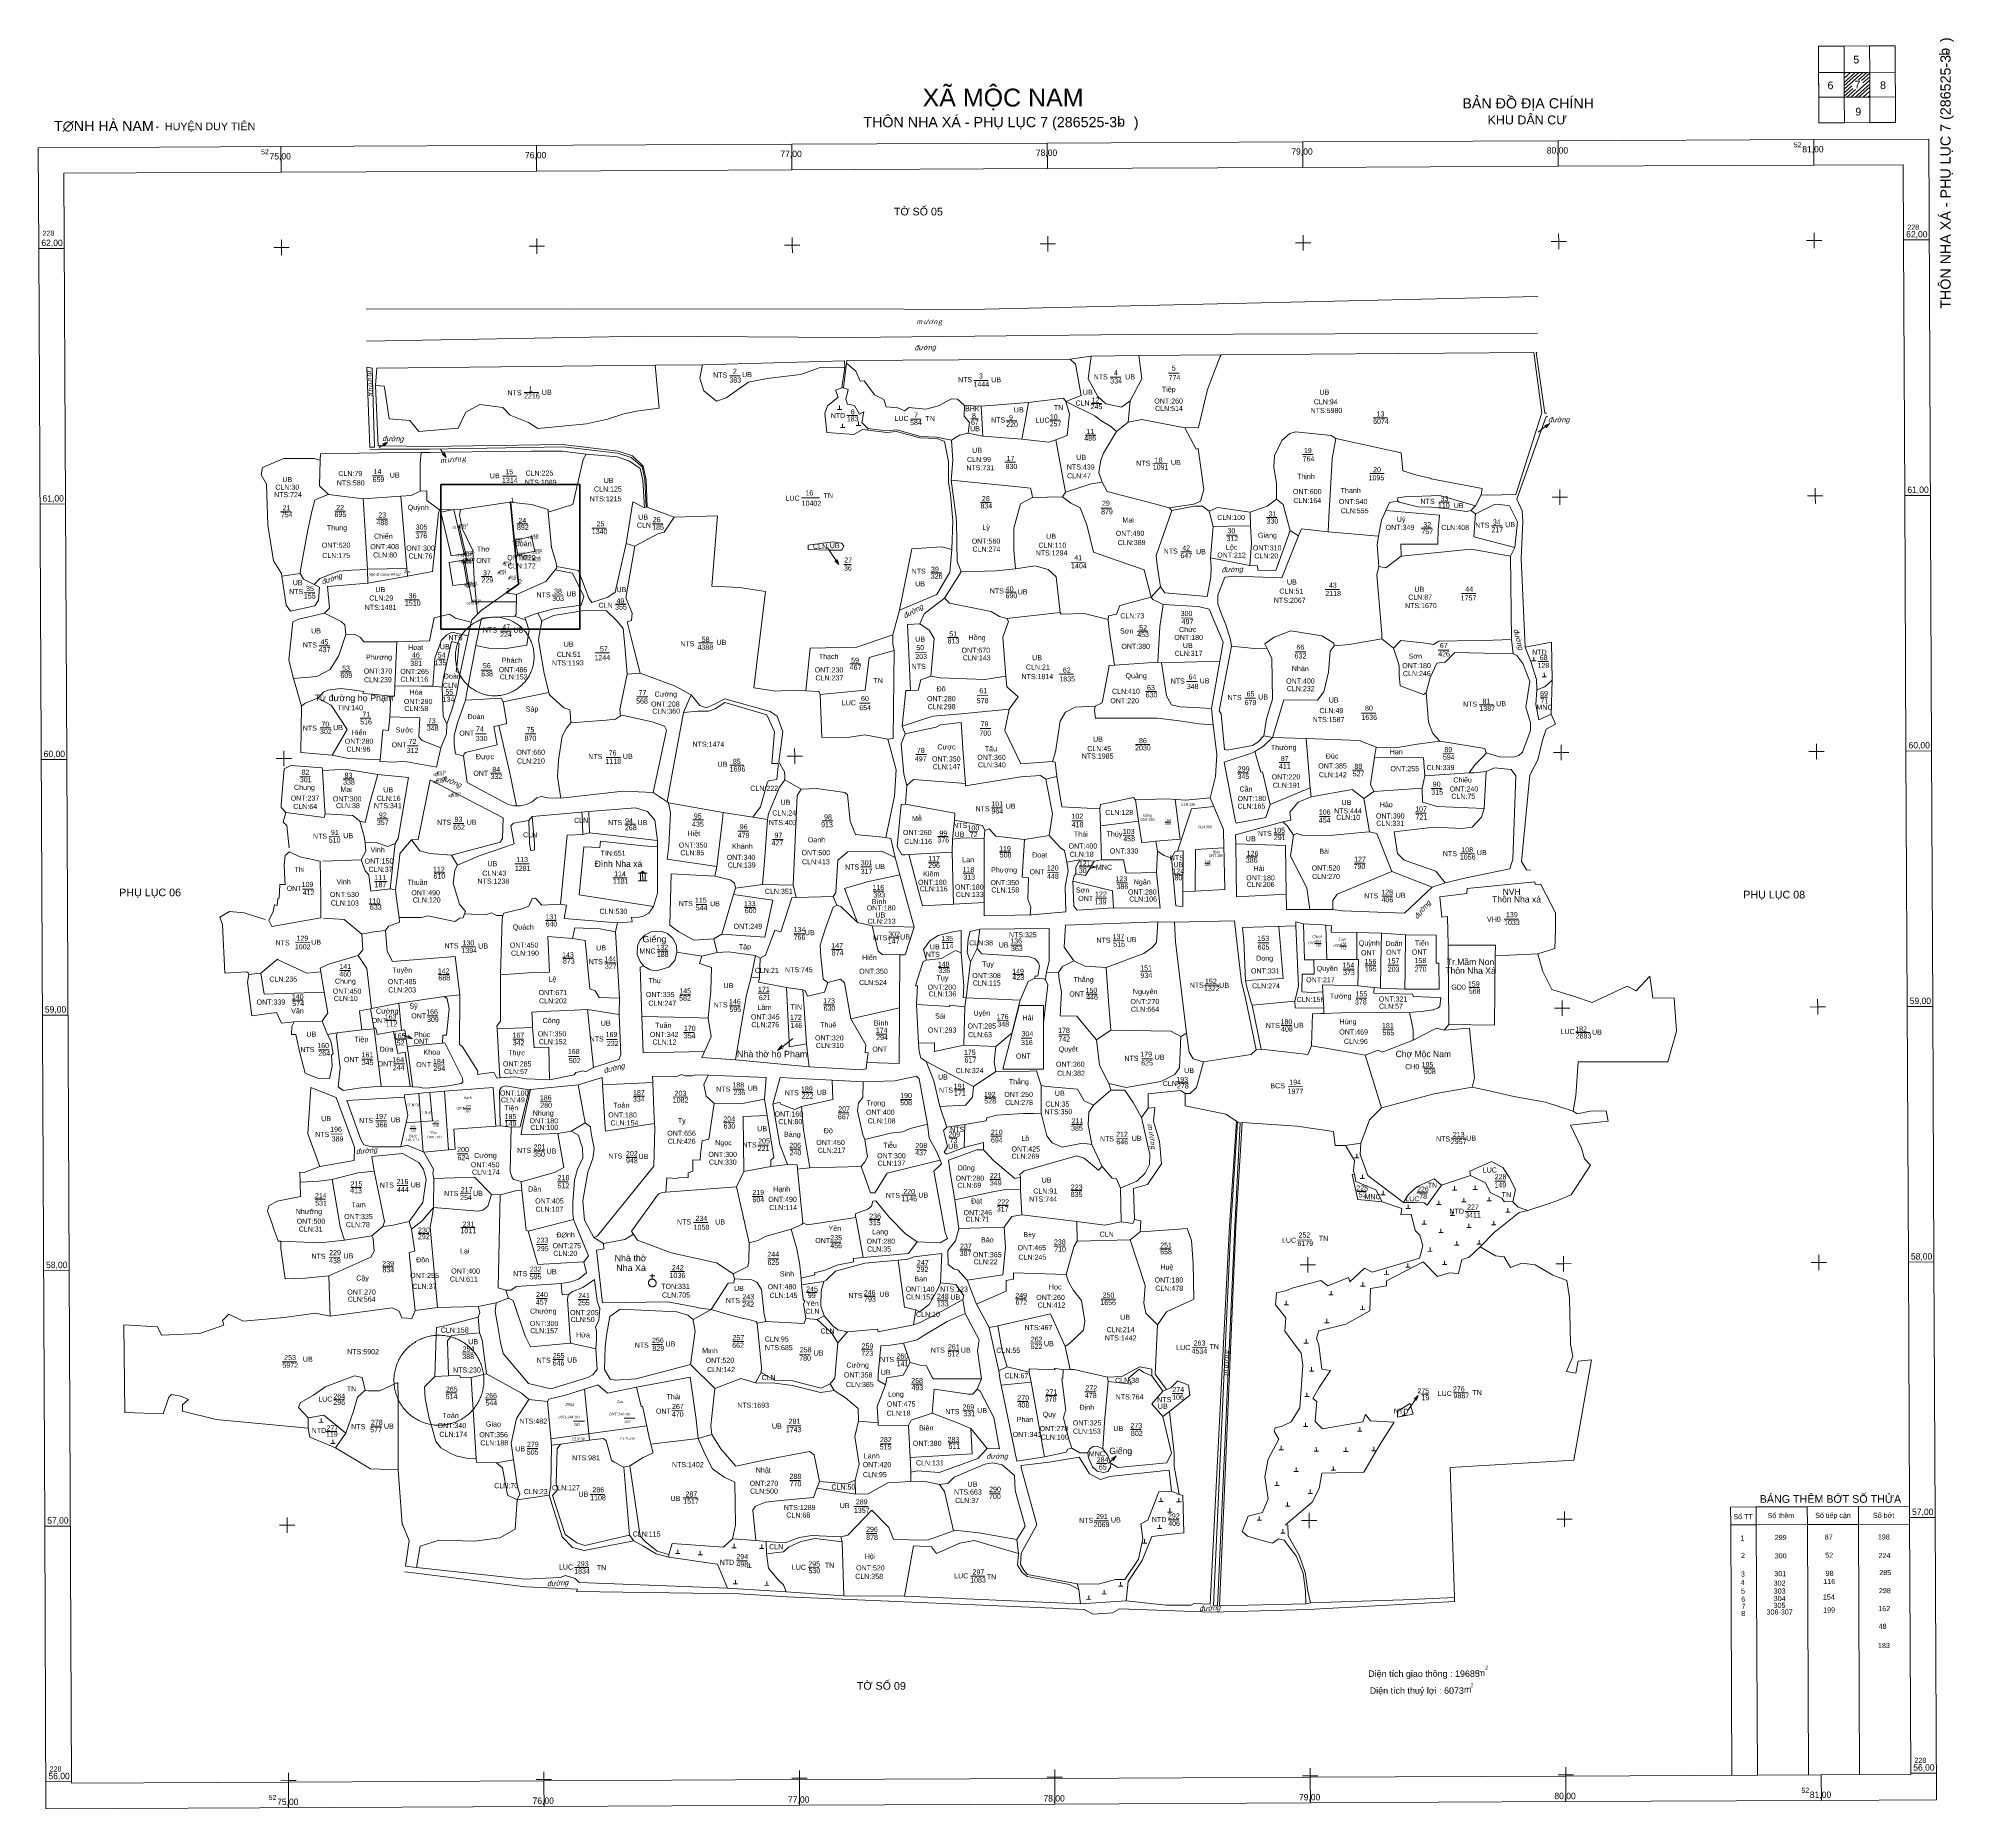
# Model space of a CAD drawing. Header units: metres. Extents: x 584732 to 606137, y 2257469 to 2286410.
# Drawn here: x 605387 to 606137, y 2285717 to 2286410 of the extents above; entities that cross this region are included whole.
import ezdxf
from ezdxf.enums import TextEntityAlignment as Align

# ---------------------------------------------------------------- set-up
doc = ezdxf.new("R2010")
doc.units = ezdxf.units.M
doc.header["$MEASUREMENT"] = 0
doc.linetypes.add('DGN Style 2', pattern=[79193.7024, 47516.22144, -31677.48096])
for name, color, linetype in [('diem', 2, 'Continuous'), ('Docao', 22, 'Continuous'), ('Madiem', 5, 'Continuous'), ('Tendiem', 7, 'Continuous')]:
    doc.layers.add(name, color=color, linetype=linetype)
for name, color, linetype, lineweight in [('Level 1', 7, 'Continuous', 0), ('Level 10', 7, 'Continuous', 0), ('Level 11', 7, 'Continuous', 0), ('Level 12', 7, 'Continuous', 0), ('Level 13', 7, 'Continuous', 0), ('Level 15', 7, 'Continuous', 0), ('Level 22', 7, 'Continuous', 0), ('Level 27', 7, 'Continuous', 0), ('Level 29', 7, 'Continuous', 0), ('Level 32', 7, 'Continuous', 0), ('Level 39', 7, 'Continuous', 0), ('Level 5', 7, 'Continuous', 0), ('Level 53', 7, 'Continuous', 0), ('Level 54', 7, 'Continuous', 0), ('Level 60', 7, 'Continuous', 0), ('Level 62', 7, 'Continuous', 0), ('Level 63', 7, 'Continuous', 0), ('Level 7', 7, 'Continuous', 0), ('Level 8', 7, 'Continuous', 0)]:
    doc.layers.add(name, color=color, linetype=linetype, lineweight=lineweight)
doc.styles.add('Style-ENGINEERING I 0.26180', font='ENGINEERING.shx', dxfattribs={"oblique": 15})
doc.styles.add('Style-FmSimple', font='FmSimple.shx')
doc.styles.add('Style-VHarial', font='VHarial.shx')
doc.styles.add('Style-Vnarial', font='Vnarial.shx')
doc.styles.add('Style-Vnarial I 0.26180', font='Vnarial.shx', dxfattribs={"oblique": 15})
doc.styles.add('Style-vncour', font='vncour.shx')
doc.styles.add('Style-Vntime', font='Vntime.shx')
doc.styles.add('Style-Vntime I 0.26180', font='Vntime.shx', dxfattribs={"oblique": 15})
doc.styles.add('VnArial', font='txt')

# ---------------------------------------------------------------- blocks, each defined once
blk = doc.blocks.new('ND')
at = {"layer": 'Level 7', "color": 12, "linetype": 'Continuous', "lineweight": 0}
for p, q in [((-8.7, 0), (8.7, 0)), ((0, 0), (-0.1, 10))]:
    blk.add_line(p, q, dxfattribs=at)
blk = doc.blocks.new('ND_1')
at = {"layer": 'Level 7', "color": 12, "linetype": 'Continuous', "lineweight": 0}
for p, q in [((-8.7, -0.1), (8.7, 0)), ((0, 0), (-0.1, 10))]:
    blk.add_line(p, q, dxfattribs=at)
blk = doc.blocks.new('ND_2')
at = {"layer": 'Level 7', "color": 12, "linetype": 'Continuous', "lineweight": 0}
for p, q in [((-8.7, 0), (8.7, 0.1)), ((0, 0), (0, 10))]:
    blk.add_line(p, q, dxfattribs=at)
blk = doc.blocks.new('ND_3')
at = {"layer": 'Level 7', "color": 12, "linetype": 'Continuous', "lineweight": 0}
for p, q in [((-8.7, 0), (8.7, 0)), ((0, 0), (0, 10))]:
    blk.add_line(p, q, dxfattribs=at)
blk = doc.blocks.new('ND_4')
at = {"layer": 'Level 7', "color": 12, "linetype": 'Continuous', "lineweight": 0}
for p, q in [((-8.7, 0), (8.7, 0.1)), ((0, 0), (-0.1, 10))]:
    blk.add_line(p, q, dxfattribs=at)
blk = doc.blocks.new('ND_5')
at = {"layer": 'Level 7', "color": 12, "linetype": 'Continuous', "lineweight": 0}
for p, q in [((-8.7, -0.1), (8.7, 0)), ((0, 0), (0, 10))]:
    blk.add_line(p, q, dxfattribs=at)
blk = doc.blocks.new('T')
at = {"layer": 'Level 60', "color": 52, "linetype": 'Continuous', "lineweight": 0, "style": 'Style-VHarial'}
blk.add_text('t∅nh hµ nam', height=4, dxfattribs=at).set_placement((-17.15, -5.18), align=Align.MIDDLE_CENTER)
blk = doc.blocks.new('DDCT')
at = {"layer": 'Level 7', "color": 3, "linetype": 'Continuous', "lineweight": 30}
blk.add_point((0, 0), dxfattribs=at)
blk = doc.blocks.new('SHMIA')
at = {"layer": 'Level 12', "color": 2, "linetype": 'Continuous', "lineweight": 53, "style": 'Style-FmSimple'}
blk.add_text('1', height=1.8, dxfattribs=at).set_placement((0, 0))
blk = doc.blocks.new('SHMIA_1')
at = {"layer": 'Level 12', "color": 2, "linetype": 'Continuous', "lineweight": 53, "style": 'Style-FmSimple'}
blk.add_text('2', height=1.8, dxfattribs=at).set_placement((0, 0))
blk = doc.blocks.new('SHMIA_2')
at = {"layer": 'Level 12', "color": 2, "linetype": 'Continuous', "lineweight": 53, "style": 'Style-FmSimple'}
blk.add_text('3', height=1.8, dxfattribs=at).set_placement((0, 0))

msp = doc.modelspace()

# ---------------------------------------------------------------- linework, layer by layer
at = {"layer": 'diem'}
for p in [(605551.79, 2286219.42, 3.01), (605573.75, 2286213.92, 4.85), (605580.13, 2286215.3, 4.5), (605553.31, 2286206.04, 4.13), (605553.79, 2286208.55, 4.14), (605553.97, 2286205.69, 3.41), (605554.27, 2286208.76, 4.07), (605554.64, 2286205.87, 3.35), (605569.48, 2286204.88, 4.74), (605574.76, 2286208.18, 4.83), (605576.85, 2286207.04, 4.67), (605580.95, 2286206.56, 4.63), (605581.44, 2286209.55, 4.67), (605554.98, 2286196.84, 3.44), (605555.6, 2286196.49, 3.3), (605567.49, 2286201.44, 4.67), (605571.55, 2286199.29, 4.64), (605556.86, 2286189.78, 2.8), (605543.28, 2286122.73, 3.67), (605543.03, 2286119.91, 3.68), (605549.06, 2286114.37, 3.59)]:
    msp.add_point(p, dxfattribs=at)
at = {"layer": 'Level 1', "color": 5, "linetype": 'Continuous', "lineweight": 53, "flags": 128}
msp.add_lwpolyline([(605544.63, 2286235.68), (605599.06, 2286235.68), (605599.06, 2286179.08), (605544.63, 2286179.08), (605544.63, 2286235.68)], close=True, dxfattribs=at)
msp.add_lwpolyline([(605571.84, 2286228.77), (605575.02, 2286196.74), (605570.23, 2286193.35)], dxfattribs=at)
at = {"layer": 'Level 1', "color": 7, "linetype": 'Continuous', "lineweight": 13}
for points, elevation in [([(605553.79, 2286208.55), (605549.72, 2286225.86), (605544.63, 2286224.89), (605548.72, 2286207.71), (605553.79, 2286208.55)], 4.14), ([(605551.79, 2286219.42), (605554.27, 2286208.76), (605554.64, 2286205.87), (605553.97, 2286205.69), (605555.6, 2286196.49), (605556.86, 2286189.78), (605574.15, 2286189.78)], 3.01), ([(605573.75, 2286213.92), (605574.76, 2286208.18), (605581.44, 2286209.55), (605580.13, 2286215.3), (605573.75, 2286213.92)], 4.85), ([(605554.98, 2286196.84), (605553.31, 2286206.04), (605547.86, 2286205.13), (605549.36, 2286196.18), (605554.98, 2286196.84)], 3.44)]:
    msp.add_lwpolyline(points, dxfattribs=dict(at, elevation=elevation))
at = {"layer": 'Level 1', "color": 7, "linetype": 'Continuous', "lineweight": 13, "flags": 128}
for points in [[(605560.43, 2286182.83), (605560.26, 2286182.77), (605559.8, 2286182.59), (605559.34, 2286182.39), (605558.89, 2286182.17), (605558.45, 2286181.95), (605557.59, 2286181.45), (605557.18, 2286181.18), (605556.77, 2286180.9), (605556.37, 2286180.6), (605556.27, 2286180.52)], [(605563.35, 2286183.59), (605563.12, 2286183.55), (605562.64, 2286183.46), (605562.15, 2286183.35), (605561.67, 2286183.23), (605561.19, 2286183.09), (605560.72, 2286182.94), (605560.43, 2286182.83)], [(605566.28, 2286183.76), (605566.09, 2286183.77), (605565.59, 2286183.77), (605565.1, 2286183.76), (605564.6, 2286183.73), (605564.11, 2286183.69), (605563.61, 2286183.63), (605563.35, 2286183.59)], [(605578.83, 2286176.47), (605578.61, 2286176.82), (605578.33, 2286177.23), (605578.03, 2286177.63), (605577.73, 2286178.02), (605577.41, 2286178.41), (605577.08, 2286178.78), (605576.74, 2286179.14), (605576.39, 2286179.49), (605576.03, 2286179.83), (605575.27, 2286180.47), (605574.87, 2286180.77), (605574.47, 2286181.05), (605574.06, 2286181.33), (605573.63, 2286181.59), (605573.2, 2286181.84), (605572.77, 2286182.07), (605572.32, 2286182.29), (605571.87, 2286182.5), (605571.41, 2286182.69), (605570.95, 2286182.86), (605570.48, 2286183.02), (605570, 2286183.17), (605569.52, 2286183.3), (605569.04, 2286183.41), (605568.56, 2286183.51), (605568.07, 2286183.6), (605567.08, 2286183.72), (605566.59, 2286183.75), (605566.28, 2286183.76)], [(605552.98, 2286177.01), (605552.71, 2286176.59), (605552.45, 2286176.17), (605552.21, 2286175.73), (605551.98, 2286175.29), (605551.76, 2286174.85), (605551.56, 2286174.39), (605551.37, 2286173.93), (605551.25, 2286173.61)], [(605556.27, 2286180.52), (605555.98, 2286180.29), (605555.6, 2286179.97), (605555.23, 2286179.64), (605554.87, 2286179.3), (605554.53, 2286178.94), (605554.19, 2286178.57), (605553.87, 2286178.2), (605553.56, 2286177.81), (605553.26, 2286177.41), (605552.98, 2286177.01)], [(605578.83, 2286176.47), (605579.12, 2286175.97), (605579.36, 2286175.54), (605579.58, 2286175.09), (605579.79, 2286174.64), (605579.99, 2286174.19), (605580.17, 2286173.73), (605580.33, 2286173.26), (605580.48, 2286172.78), (605580.62, 2286172.31), (605580.73, 2286171.82), (605580.84, 2286171.34), (605580.93, 2286170.85), (605581, 2286170.36), (605581.05, 2286169.87), (605581.09, 2286169.37), (605581.12, 2286168.88), (605581.13, 2286168.38), (605581.12, 2286167.93), (605581.1, 2286167.44), (605581.06, 2286166.94), (605581, 2286166.45), (605580.93, 2286165.96), (605580.85, 2286165.47), (605580.75, 2286164.98), (605580.63, 2286164.5), (605580.5, 2286164.02), (605580.35, 2286163.55), (605580.18, 2286163.08), (605580.01, 2286162.62), (605579.81, 2286162.16), (605579.61, 2286161.71), (605579.15, 2286160.83), (605578.9, 2286160.4), (605578.63, 2286159.98), (605578.36, 2286159.57), (605577.76, 2286158.77), (605577.45, 2286158.39), (605577.12, 2286158.02), (605576.78, 2286157.66), (605576.43, 2286157.31), (605576.06, 2286156.97), (605575.69, 2286156.64), (605575.31, 2286156.33), (605574.91, 2286156.02), (605574.51, 2286155.73), (605574.1, 2286155.46), (605573.68, 2286155.19), (605573.25, 2286154.95), (605572.81, 2286154.71), (605572.37, 2286154.49), (605571.92, 2286154.28), (605571.46, 2286154.09), (605570.99, 2286153.91), (605570.53, 2286153.75), (605570.05, 2286153.6), (605569.57, 2286153.47), (605569.09, 2286153.36), (605568.6, 2286153.26), (605568.12, 2286153.17), (605567.62, 2286153.1), (605567.13, 2286153.05), (605566.64, 2286153.01), (605566.14, 2286152.99), (605565.64, 2286152.98), (605564.65, 2286153.02), (605563.66, 2286153.12), (605563.17, 2286153.2), (605562.69, 2286153.29), (605562.2, 2286153.39), (605561.24, 2286153.65), (605560.3, 2286153.97), (605559.84, 2286154.16), (605559.39, 2286154.35), (605558.94, 2286154.56), (605558.5, 2286154.79), (605558.06, 2286155.03), (605557.64, 2286155.28), (605557.22, 2286155.55), (605556.81, 2286155.83), (605556.41, 2286156.13), (605556.02, 2286156.43), (605555.64, 2286156.75), (605555.29, 2286157.06)], [(605551.25, 2286173.61), (605551.2, 2286173.47), (605551.04, 2286173), (605550.9, 2286172.52), (605550.78, 2286172.04), (605550.67, 2286171.56), (605550.57, 2286171.07), (605550.49, 2286170.58), (605550.43, 2286170.09), (605550.38, 2286169.59), (605550.35, 2286169.1), (605550.34, 2286168.6), (605550.34, 2286168.11), (605550.35, 2286167.61), (605550.39, 2286167.12), (605550.44, 2286166.62), (605550.5, 2286166.13), (605550.58, 2286165.64), (605550.68, 2286165.15), (605550.79, 2286164.67), (605550.83, 2286164.51)], [(605550.83, 2286164.51), (605550.92, 2286164.19), (605551.06, 2286163.71), (605551.22, 2286163.24), (605551.39, 2286162.78), (605551.58, 2286162.32), (605551.72, 2286162.01)], [(605551.72, 2286162.01), (605551.78, 2286161.87), (605552, 2286161.42), (605552.1, 2286161.23)], [(605552.1, 2286161.23), (605552.23, 2286160.98), (605552.47, 2286160.55), (605552.73, 2286160.13), (605553.01, 2286159.71), (605553.29, 2286159.31), (605553.59, 2286158.91), (605553.9, 2286158.52), (605554.56, 2286157.78), (605554.91, 2286157.43), (605555.29, 2286157.06)], [(605542.8, 2285902.7), (605542.36, 2285902.67), (605541.83, 2285902.62), (605541.3, 2285902.55), (605540.78, 2285902.46), (605540.26, 2285902.36), (605539.74, 2285902.24), (605539.23, 2285902.11), (605538.72, 2285901.96), (605538.21, 2285901.8), (605537.71, 2285901.62), (605537.22, 2285901.43), (605536.73, 2285901.22), (605535.77, 2285900.76), (605534.85, 2285900.24), (605534.4, 2285899.96), (605533.95, 2285899.67), (605533.52, 2285899.36), (605533.1, 2285899.04), (605532.68, 2285898.71), (605532.28, 2285898.37), (605531.88, 2285898.01), (605531.5, 2285897.64), (605531.13, 2285897.26), (605530.77, 2285896.87), (605530.42, 2285896.47), (605530.09, 2285896.06), (605529.76, 2285895.64), (605529.45, 2285895.21), (605529.15, 2285894.77), (605528.87, 2285894.32), (605528.6, 2285893.86), (605528.34, 2285893.4), (605528.1, 2285892.93), (605527.87, 2285892.45), (605527.66, 2285891.96), (605527.46, 2285891.47), (605527.28, 2285890.97), (605527.11, 2285890.47), (605526.96, 2285889.96), (605526.82, 2285889.45), (605526.7, 2285888.93), (605526.59, 2285888.41), (605526.5, 2285887.89), (605526.42, 2285887.36), (605526.36, 2285886.84), (605526.32, 2285886.31), (605526.29, 2285885.78), (605526.28, 2285885.25), (605526.29, 2285884.72), (605526.31, 2285884.18), (605526.34, 2285883.66), (605526.35, 2285883.55)], [(605548.41, 2285902.15), (605548.15, 2285902.21), (605547.63, 2285902.34), (605547.11, 2285902.44), (605546.59, 2285902.53), (605546.07, 2285902.6), (605545.54, 2285902.66), (605545.01, 2285902.7), (605544.48, 2285902.73), (605543.95, 2285902.74), (605543.42, 2285902.73), (605542.89, 2285902.71), (605542.8, 2285902.7)], [(605561.36, 2285887.32), (605561.3, 2285887.77), (605561.21, 2285888.3), (605561.11, 2285888.82), (605560.99, 2285889.34), (605560.85, 2285889.85), (605560.7, 2285890.36), (605560.54, 2285890.86), (605560.36, 2285891.36), (605560.16, 2285891.86), (605559.95, 2285892.34), (605559.73, 2285892.82), (605559.49, 2285893.3), (605559.24, 2285893.76), (605558.97, 2285894.22), (605558.69, 2285894.67), (605558.09, 2285895.55), (605557.77, 2285895.97), (605557.09, 2285896.79), (605556.73, 2285897.18), (605556.36, 2285897.56), (605555.98, 2285897.93), (605555.59, 2285898.29), (605555.19, 2285898.64), (605554.78, 2285898.97), (605554.35, 2285899.29), (605553.92, 2285899.6), (605553.48, 2285899.9), (605553.03, 2285900.18), (605552.57, 2285900.45), (605552.11, 2285900.7), (605551.64, 2285900.94), (605551.16, 2285901.17), (605550.67, 2285901.38), (605550.18, 2285901.58), (605549.68, 2285901.76), (605549.17, 2285901.93), (605548.66, 2285902.08), (605548.41, 2285902.15)], [(605526.35, 2285883.55), (605526.4, 2285883.13), (605526.46, 2285882.6), (605526.55, 2285882.08), (605526.65, 2285881.56), (605526.76, 2285881.04), (605526.89, 2285880.52), (605527.04, 2285880.01), (605527.2, 2285879.51), (605527.38, 2285879.01), (605527.57, 2285878.51), (605527.78, 2285878.02), (605527.87, 2285877.83)], [(605561.36, 2285887.32), (605561.37, 2285887.25), (605561.43, 2285886.72), (605561.47, 2285886.19), (605561.49, 2285885.66), (605561.5, 2285885.13), (605561.5, 2285884.9), (605561.48, 2285884.37), (605561.45, 2285883.84), (605561.4, 2285883.31), (605561.34, 2285882.78), (605561.26, 2285882.26), (605561.17, 2285881.73), (605561.06, 2285881.22), (605560.93, 2285880.7), (605560.79, 2285880.19), (605560.63, 2285879.68), (605560.46, 2285879.18), (605560.28, 2285878.68), (605560.07, 2285878.19), (605559.86, 2285877.71), (605559.63, 2285877.23), (605559.38, 2285876.76), (605559.12, 2285876.29), (605558.85, 2285875.84), (605558.56, 2285875.39), (605558.26, 2285874.96), (605557.95, 2285874.53), (605557.62, 2285874.11), (605557.28, 2285873.7), (605557.24, 2285873.65)], [(605527.87, 2285877.83), (605528, 2285877.54), (605528.24, 2285877.07), (605528.49, 2285876.6), (605528.75, 2285876.14), (605529.03, 2285875.69), (605529.32, 2285875.24), (605529.94, 2285874.38), (605530.27, 2285873.97), (605530.62, 2285873.56), (605530.97, 2285873.17), (605531.34, 2285872.78), (605531.71, 2285872.41), (605532.1, 2285872.05), (605532.5, 2285871.7), (605532.91, 2285871.36), (605533.33, 2285871.04), (605533.76, 2285870.73), (605534.2, 2285870.43), (605534.65, 2285870.14), (605535.1, 2285869.87), (605535.57, 2285869.61), (605536.04, 2285869.37), (605536.52, 2285869.14), (605537, 2285868.92), (605537.5, 2285868.72), (605537.99, 2285868.54), (605538.5, 2285868.37), (605539, 2285868.21), (605539.52, 2285868.07), (605540.03, 2285867.95), (605540.55, 2285867.84), (605540.82, 2285867.79)], [(605540.82, 2285867.79), (605541.07, 2285867.75), (605541.6, 2285867.67), (605542.13, 2285867.61), (605542.66, 2285867.56), (605543.72, 2285867.52), (605544.78, 2285867.54), (605545.31, 2285867.58), (605545.84, 2285867.63), (605546.36, 2285867.7), (605546.89, 2285867.78), (605547.41, 2285867.88), (605547.93, 2285867.99), (605548.44, 2285868.12), (605548.95, 2285868.26), (605549.46, 2285868.42), (605549.96, 2285868.6), (605550.45, 2285868.79), (605550.94, 2285869), (605551.43, 2285869.22), (605551.9, 2285869.45), (605552.37, 2285869.7), (605552.83, 2285869.96), (605553.29, 2285870.24), (605553.73, 2285870.53), (605554.17, 2285870.83), (605554.59, 2285871.15), (605555.01, 2285871.48), (605555.42, 2285871.82), (605555.81, 2285872.17), (605556.2, 2285872.54), (605556.57, 2285872.91), (605556.93, 2285873.3), (605557.24, 2285873.65)]]:
    msp.add_lwpolyline(points, dxfattribs=at)
at = {"layer": 'Level 10', "color": 230, "linetype": 'Continuous', "lineweight": 0}
for p, q in [((605628.59, 2286282.33), (605647.11, 2286282.58)), ((605702.78, 2286281.59), (605701.64, 2286273.52)), ((605702.29, 2286273.55), (605703.42, 2286283.11)), ((605790.93, 2286284.68), (605799.2, 2286285.87)), ((605817.87, 2286286.16), (605799.2, 2286285.87)), ((605817.87, 2286286.16), (605850.15, 2286286.42)), ((605702.29, 2286273.55), (605701.64, 2286273.52)), ((605756.14, 2286266.32), (605749.65, 2286266.66)), ((605774.71, 2286267.75), (605756.14, 2286266.32)), ((605756.76, 2286254.66), (605756.14, 2286266.32)), ((605814.48, 2286268.48), (605813.73, 2286260.14)), ((605711.76, 2286256.94), (605711.8, 2286257.63)), ((605813.73, 2286260.14), (605809.07, 2286256.41)), ((605522.42, 2286250.83), (605521.57, 2286250.85)), ((605751.07, 2286255.77), (605756.76, 2286254.66)), ((605772.01, 2286253.46), (605756.76, 2286254.66)), ((605789.16, 2286232.68), (605785.36, 2286253.22)), ((605500.6, 2286231.8), (605514.23, 2286230.11)), ((605514.23, 2286230.11), (605528.99, 2286231.12)), ((605528.99, 2286231.12), (605531.29, 2286202.85)), ((605624.94, 2286226.86), (605624.31, 2286226.53)), ((605625.37, 2286226.83), (605624.94, 2286226.86)), ((605625.37, 2286226.83), (605636.01, 2286222.92)), ((605787.95, 2286230.83), (605776.26, 2286230.54)), ((605789.16, 2286232.68), (605787.95, 2286230.83)), ((605830.77, 2286225.49), (605829.72, 2286226.55)), ((605949.68, 2286227.35), (605947.84, 2286225.45)), ((605951.91, 2286231.58), (605949.68, 2286227.35)), ((605544.07, 2286225.79), (605552.27, 2286225.89)), ((605845.38, 2286225.25), (605846.96, 2286219.26)), ((605846.96, 2286219.26), (605845.97, 2286207.01)), ((605861.47, 2286224.89), (605861.59, 2286219.52)), ((605949.63, 2286224.17), (605947.84, 2286225.45)), ((605617.19, 2286212.64), (605620.62, 2286211.56)), ((605880.31, 2286215.62), (605877.08, 2286217.74)), ((605891.93, 2286217.14), (605911.74, 2286215.41)), ((605845.97, 2286207.01), (605861.28, 2286203.99)), ((605963.33, 2286207.66), (605965.04, 2286211.06)), ((605963.72, 2286175.01), (605963.33, 2286207.66)), ((605489.61, 2286200.8), (605482.41, 2286199.86)), ((605516, 2286197.12), (605515.86, 2286202.45)), ((605531.53, 2286199.86), (605516, 2286197.12)), ((605531.29, 2286202.85), (605531.53, 2286199.86)), ((605748.3, 2286201.45), (605741.83, 2286191.15)), ((605574.18, 2286192.69), (605570.23, 2286193.35)), ((605822.63, 2286191.64), (605826.35, 2286195.66)), ((605556.27, 2286180.52), (605556.54, 2286181.76)), ((605560.43, 2286182.83), (605558.3, 2286172.66)), ((605566.28, 2286183.76), (605563.35, 2286183.59)), ((605573.56, 2286184.2), (605566.28, 2286183.76)), ((605573.56, 2286184.2), (605577.88, 2286182.54)), ((605584.1, 2286182.39), (605582.62, 2286185.28)), ((605724.15, 2286186.5), (605721.58, 2286176.81)), ((605766.18, 2286183.22), (605787.03, 2286185.64)), ((605527.34, 2286174.13), (605526.64, 2286156.83)), ((605555.38, 2286176.43), (605552.2, 2286161.8)), ((605552.98, 2286177.01), (605555.38, 2286176.43)), ((605555.38, 2286176.43), (605556.27, 2286180.52)), ((605917.57, 2286171.58), (605913.01, 2286175.33)), ((605964.38, 2286169.41), (605963.72, 2286175.01)), ((605616.73, 2286171.06), (605617.54, 2286161.43)), ((605622.61, 2286161.87), (605620.17, 2286171.52)), ((605826.76, 2286165.88), (605849.59, 2286166.5)), ((605849.59, 2286166.5), (605846.32, 2286148.08)), ((605486.93, 2286159.75), (605490.09, 2286148.88)), ((605552.2, 2286161.8), (605551.72, 2286162.01)), ((605552.1, 2286161.23), (605552.2, 2286161.8)), ((605622.61, 2286161.87), (605617.54, 2286161.43)), ((605636.04, 2286156.83), (605622.61, 2286161.87)), ((605825.24, 2286166.2), (605808.31, 2286164.94)), ((605825.24, 2286166.2), (605826.76, 2286165.88)), ((605979.66, 2286159.16), (605979.28, 2286145.77)), ((605524.68, 2286144.71), (605525.1, 2286152.83)), ((605541.54, 2286156.71), (605545.09, 2286156.39)), ((605569.01, 2286150.6), (605586.88, 2286154.29)), ((605642.67, 2286153.4), (605636.04, 2286156.83)), ((605639.67, 2286146.49), (605642.67, 2286153.4)), ((605613.79, 2286144.39), (605614.99, 2286145.19)), ((605614.99, 2286145.19), (605616.08, 2286145.27)), ((605616.08, 2286145.27), (605627.32, 2286142.84)), ((605846.92, 2286141.68), (605846.32, 2286148.08)), ((605627.32, 2286142.84), (605632.19, 2286141.17)), ((605632.98, 2286139.51), (605629.97, 2286125.5)), ((605632.19, 2286141.17), (605632.98, 2286139.51)), ((605725.18, 2286141.05), (605726.33, 2286138.15)), ((605866.82, 2286137.29), (605870.18, 2286136.73)), ((605870.18, 2286136.73), (605883.31, 2286136.24)), ((605910.15, 2286128.96), (605910.76, 2286132.95)), ((605629.97, 2286125.5), (605627.72, 2286115.2)), ((605928.76, 2286116.87), (605929.88, 2286121.71)), ((605929.88, 2286121.71), (605947.12, 2286122.81)), ((605953.02, 2286108.93), (605953.79, 2286123.38)), ((605627.72, 2286115.2), (605633.21, 2286111.52)), ((605685.69, 2286116.43), (605679.35, 2286120.07)), ((605727.08, 2286117.93), (605726.48, 2286110.55)), ((605785.74, 2286121.41), (605781.5, 2286120.43)), ((605884.98, 2286116.92), (605869.28, 2286110.41)), ((605884.98, 2286116.92), (605885.28, 2286113.48)), ((605905.94, 2286112.8), (605909.85, 2286115.58)), ((605909.85, 2286115.58), (605928.76, 2286116.87)), ((605580.41, 2286105.76), (605599.66, 2286107.41)), ((605599.66, 2286107.41), (605602.5, 2286107.66)), ((605602.84, 2286099.39), (605602.5, 2286107.66)), ((605633.73, 2286111.08), (605633.21, 2286111.52)), ((605655.21, 2286107.35), (605633.73, 2286111.08)), ((605666.8, 2286105.45), (605655.21, 2286107.35)), ((605802.81, 2286102.12), (605802.59, 2286108.78)), ((605828.71, 2286112.7), (605816.54, 2286112.27)), ((605816.54, 2286112.27), (605817.77, 2286103.99)), ((605908.14, 2286099.76), (605905.94, 2286112.8)), ((605579.01, 2286104.18), (605580.41, 2286105.76)), ((605602.84, 2286099.39), (605600.27, 2286098.76)), ((605629.5, 2286096.33), (605602.84, 2286099.39)), ((605672.48, 2286104.52), (605666.8, 2286105.45)), ((605744.9, 2286096.88), (605745.7, 2286104.35)), ((605757.63, 2286100.23), (605757.32, 2286097.19)), ((605803.24, 2286088.74), (605802.81, 2286102.12)), ((605524.76, 2286077.51), (605526.81, 2286095.19)), ((605629.48, 2286093.86), (605629.5, 2286096.33)), ((605727.87, 2286090.83), (605744.82, 2286091.85)), ((605744.82, 2286091.85), (605744.9, 2286096.88)), ((605745.32, 2286071.51), (605744.82, 2286091.85)), ((605773.08, 2286096.78), (605782.71, 2286098.29)), ((605824.54, 2286096.14), (605825.13, 2286092.14)), ((605825.13, 2286092.14), (605824.75, 2286083.83)), ((605835.15, 2286076.33), (605835.21, 2286092.33)), ((605498.38, 2286088.33), (605513.43, 2286088.76)), ((605551.14, 2286086.77), (605548.81, 2286090.65)), ((605651.93, 2286082.36), (605652.73, 2286086.18)), ((605724.33, 2286082.96), (605722.48, 2286089.75)), ((605794.78, 2286088.81), (605789.65, 2286087.9)), ((605794.78, 2286088.81), (605800.42, 2286088.3)), ((605799.1, 2286086.1), (605799.36, 2286086.52)), ((605799.36, 2286086.52), (605800.42, 2286088.3)), ((605800.42, 2286088.3), (605803.24, 2286088.74)), ((605932.76, 2286078.11), (605916.9, 2286084.28)), ((605524.76, 2286077.51), (605526.86, 2286077.11)), ((605659.96, 2286077.69), (605659.22, 2286075.2)), ((605670.57, 2286079.09), (605659.96, 2286077.69)), ((605683.72, 2286074.11), (605682.55, 2286079)), ((605729.94, 2286062.41), (605724.33, 2286082.96)), ((605937.72, 2286079.84), (605932.76, 2286078.11)), ((605591.53, 2286071.42), (605593.78, 2286071.04)), ((605593.78, 2286071.04), (605592.94, 2286065.78)), ((605659.22, 2286075.2), (605654.65, 2286059.71)), ((605698.18, 2286074.42), (605683.72, 2286074.11)), ((605698.18, 2286074.42), (605699.68, 2286071.09)), ((605757.34, 2286072.15), (605745.32, 2286071.51)), ((605893.76, 2286069.39), (605884.86, 2286069.35)), ((605592.94, 2286065.78), (605613.78, 2286064.09)), ((605613.01, 2286060.57), (605613.78, 2286064.09)), ((605707.75, 2286064.29), (605713.49, 2286063.02)), ((605713.49, 2286063.02), (605729.94, 2286062.41)), ((605831.77, 2286064.38), (605825.31, 2286064.49)), ((605858.43, 2286062.35), (605879.34, 2286062.91)), ((605858.94, 2286057.14), (605858.43, 2286062.35)), ((605879.34, 2286062.91), (605879.27, 2286064.47)), ((605879.27, 2286064.47), (605882.35, 2286063.77)), ((605880.39, 2286039.42), (605879.34, 2286062.91)), ((605882.35, 2286063.77), (605882.76, 2286049.64)), ((605882.35, 2286063.77), (605889.54, 2286063.34)), ((605889.54, 2286063.34), (605891.07, 2286063.17)), ((605891.07, 2286063.17), (605891.46, 2286049.73)), ((605891.07, 2286063.17), (605893.25, 2286062.94)), ((605893.25, 2286062.94), (605893.2, 2286060.53)), ((605614.59, 2286034.62), (605613.01, 2286060.57)), ((605654.65, 2286059.71), (605651.45, 2286057.88)), ((605651.45, 2286057.88), (605652.86, 2286052.47)), ((605754.54, 2286054.08), (605751.92, 2286048.9)), ((605859.67, 2286041.53), (605858.94, 2286057.14)), ((605893.2, 2286060.53), (605903.18, 2286060.3)), ((605912.81, 2286060.15), (605903.18, 2286060.3)), ((605903.18, 2286060.3), (605903.19, 2286049.83)), ((605912.81, 2286060.15), (605922.23, 2286059.48)), ((605938.96, 2286055.38), (605939.16, 2286024.38)), ((605646.75, 2286051.15), (605637.07, 2286052.67)), ((605646.75, 2286051.15), (605652.86, 2286052.47)), ((605666.15, 2286042.85), (605667.87, 2286051.32)), ((605667.87, 2286051.32), (605669.61, 2286050.37)), ((605724.13, 2286030.86), (605724.26, 2286051.6)), ((605751.92, 2286048.9), (605750.24, 2286034.79)), ((605882.76, 2286049.64), (605886.32, 2286049.68)), ((605886.32, 2286049.68), (605891.46, 2286049.73)), ((605891.46, 2286049.73), (605903.19, 2286049.83)), ((605974.1, 2286051.95), (605957.42, 2286051.22)), ((605469.43, 2286043.97), (605474.1, 2286044.39)), ((605669.35, 2286042.66), (605666.15, 2286042.85)), ((605786.46, 2286044.72), (605781.75, 2286044.78)), ((605878.89, 2286033.43), (605880.39, 2286039.42)), ((605903.63, 2286039.46), (605909.99, 2286038.81)), ((605517.42, 2286030.66), (605528.2, 2286032.65)), ((605546.07, 2286035.29), (605528.2, 2286032.65)), ((605529.25, 2286022.06), (605528.2, 2286032.65)), ((605552.09, 2286035.92), (605546.07, 2286035.29)), ((605614.59, 2286034.62), (605614.42, 2286028.32)), ((605686.3, 2286037.91), (605679.99, 2286038.85)), ((605680.93, 2286017.69), (605679.99, 2286038.85)), ((605730.77, 2286032.15), (605731.64, 2286017.06)), ((605750.24, 2286034.79), (605749.76, 2286031.28)), ((605750.24, 2286034.79), (605771.47, 2286033.92)), ((605878.89, 2286033.43), (605862.18, 2286031.94)), ((605862.18, 2286031.94), (605865.75, 2286014.66)), ((605879.12, 2286030.9), (605878.89, 2286033.43)), ((605890.31, 2286030.77), (605889.88, 2286037.09)), ((605909.99, 2286038.81), (605912.49, 2286038.56)), ((605912.49, 2286038.56), (605921.98, 2286038.21)), ((605498.18, 2286025.68), (605487.15, 2286025.44)), ((605500.3, 2286020.49), (605498.18, 2286025.68)), ((605517.1, 2286030.54), (605517.42, 2286030.66)), ((605614.42, 2286028.32), (605602.08, 2286030.28)), ((605602.08, 2286030.28), (605604.41, 2286007.58)), ((605724.13, 2286030.86), (605705.13, 2286026.62)), ((605749.76, 2286031.28), (605749.38, 2286016.22)), ((605890.31, 2286030.77), (605879.12, 2286030.9)), ((605890.31, 2286030.77), (605890.35, 2286028.66)), ((605937.42, 2286022.08), (605939.16, 2286024.38)), ((605504.06, 2286021.08), (605500.3, 2286020.49)), ((605504.06, 2286021.08), (605513.74, 2286022.22)), ((605529.25, 2286022.06), (605526.07, 2286021.55)), ((605531.49, 2286015.73), (605530.9, 2286019.88)), ((605545.28, 2286017.05), (605531.49, 2286015.73)), ((605566.74, 2286022.67), (605580.49, 2286023.19)), ((605566.74, 2286022.67), (605567.7, 2286003.47)), ((605801.23, 2286018.34), (605806.94, 2286022.16)), ((605836.47, 2286020.91), (605834.32, 2286019.64)), ((605688.8, 2286007.85), (605659.96, 2286010.49)), ((605734.56, 2286009.83), (605753.11, 2286000.08)), ((605749.38, 2286016.22), (605761.84, 2286015.78)), ((605863.78, 2286014.39), (605865.75, 2286014.66)), ((605627.61, 2286001.71), (605607.93, 2286000.76)), ((605647.59, 2286000.85), (605649.25, 2286004.49)), ((605709.95, 2286001.95), (605697.8, 2286002.57)), ((605753.11, 2286000.08), (605761.85, 2286006.01)), ((605761.8, 2286006.01), (605761.85, 2286006.01)), ((605779.61, 2286000.52), (605777.87, 2286006.19)), ((605521.22, 2286000.23), (605532.58, 2286000.15)), ((605536.06, 2285997.39), (605530.36, 2285996.84)), ((605530.36, 2285996.84), (605530.46, 2285995.94)), ((605530.46, 2285995.94), (605531.69, 2285988.86)), ((605532.58, 2286000.15), (605533.56, 2285999.96)), ((605537.88, 2285997.56), (605536.06, 2285997.39)), ((605536.06, 2285997.39), (605537.65, 2285974.49)), ((605540.33, 2285997.76), (605537.88, 2285997.56)), ((605546.03, 2285998.22), (605540.33, 2285997.76)), ((605565.12, 2285999.75), (605546.03, 2285998.22)), ((605546.03, 2285998.22), (605547.61, 2285975.35)), ((605566.2, 2285984.57), (605565.12, 2285999.75)), ((605579.15, 2285998.81), (605579.72, 2285998.88)), ((605579.72, 2285998.88), (605598.39, 2286000.79)), ((605601.11, 2285985.86), (605598.39, 2286000.79)), ((605648.53, 2285996.31), (605647.59, 2286000.85)), ((605651.1, 2285994.01), (605648.53, 2285996.31)), ((605662.12, 2285993.31), (605671.27, 2285995.16)), ((605671.27, 2285995.16), (605672.41, 2285988.73)), ((605779.61, 2286000.52), (605779.63, 2285989.61)), ((605800.15, 2285992.81), (605806.87, 2285998.64)), ((605806.87, 2285998.64), (605806.15, 2286001.27)), ((605531.69, 2285988.86), (605531.06, 2285986.04)), ((605649.5, 2285979.54), (605650.84, 2285988.26)), ((605650.84, 2285988.26), (605651.63, 2285993.41)), ((605651.63, 2285993.41), (605651.1, 2285994.01)), ((605651.63, 2285993.41), (605662.12, 2285993.31)), ((605742.65, 2285984.12), (605739.94, 2285992.21)), ((605818.95, 2285988.01), (605821.56, 2285991.61)), ((605531.06, 2285986.04), (605529.09, 2285977.26)), ((605549.67, 2285983.4), (605566.2, 2285984.57)), ((605550.2, 2285975.61), (605549.67, 2285983.4)), ((605567.86, 2285984.69), (605566.2, 2285984.57)), ((605572.17, 2285984.11), (605567.86, 2285984.69)), ((605595.62, 2285982.55), (605590.39, 2285981.73)), ((605595.62, 2285982.55), (605601.11, 2285985.86)), ((605646.93, 2285978.86), (605649.5, 2285979.54)), ((605742.65, 2285984.12), (605749.72, 2285985.28)), ((605749.46, 2285976.24), (605749.72, 2285985.28)), ((605529.09, 2285977.26), (605528.99, 2285976.52)), ((605537.94, 2285974.37), (605547.61, 2285975.35)), ((605547.61, 2285975.35), (605550.2, 2285975.61)), ((605646.1, 2285971.31), (605646.23, 2285973.61)), ((605646.23, 2285973.61), (605646.93, 2285978.86)), ((605803.46, 2285968.81), (605799.49, 2285977.42)), ((605904.74, 2285977.92), (605898.74, 2285977.06)), ((605541.76, 2285952.74), (605541.86, 2285964.07)), ((605632.64, 2285958.69), (605633.16, 2285964.36)), ((605633.16, 2285964.36), (605636.87, 2285964.11)), ((605636.87, 2285964.11), (605637.62, 2285964.29)), ((605637.62, 2285964.29), (605641.4, 2285964.43)), ((605641.4, 2285964.43), (605641.48, 2285966.36)), ((605641.48, 2285966.36), (605643.21, 2285966.9)), ((605643.21, 2285966.9), (605643.22, 2285971.38)), ((605643.22, 2285971.38), (605646.1, 2285971.31)), ((605663.27, 2285966.84), (605660.37, 2285960.83)), ((605663.27, 2285966.84), (605673.78, 2285968.77)), ((605673.78, 2285968.77), (605680.38, 2285969.62)), ((605684.27, 2285967.77), (605689.07, 2285968.22)), ((605684.27, 2285967.77), (605686.37, 2285946.68)), ((605689.07, 2285968.22), (605709.14, 2285968.78)), ((605771.53, 2285964.61), (605771.52, 2285959.71)), ((605947.69, 2285965.25), (605936.34, 2285961.49)), ((605567.83, 2285957.7), (605564.51, 2285957.8)), ((605576.07, 2285962.84), (605576.28, 2285959.36)), ((605660.37, 2285960.83), (605632.64, 2285958.69)), ((605771.52, 2285959.71), (605772.06, 2285949.93)), ((605810.94, 2285947.16), (605810.72, 2285960.27)), ((605747.4, 2285944.53), (605745.87, 2285955.74)), ((605793.58, 2285947.23), (605772.06, 2285949.93)), ((605506.91, 2285939.95), (605517.59, 2285941.63)), ((605521.88, 2285945.35), (605517.59, 2285941.63)), ((605532.17, 2285947.24), (605533.1, 2285944.26)), ((605578.86, 2285943.52), (605596.61, 2285947.99)), ((605765.13, 2285945.09), (605747.4, 2285944.53)), ((605793.58, 2285947.23), (605793.76, 2285939.59)), ((605818.34, 2285943.19), (605814.51, 2285940.14)), ((605608.34, 2285938.59), (605604.57, 2285940.94)), ((605659.02, 2285926.75), (605659.58, 2285924.86)), ((605500.81, 2285925.94), (605501.34, 2285910.18)), ((605570.1, 2285920.44), (605571.07, 2285917.28)), ((605685.87, 2285922.41), (605685.66, 2285925.14)), ((605685.87, 2285922.41), (605694.52, 2285923.79)), ((605750.64, 2285924.28), (605754.35, 2285914.9)), ((605534.6, 2285912.48), (605543.34, 2285913.61)), ((605543.34, 2285913.61), (605559.24, 2285914.01)), ((605566.26, 2285915.38), (605559.24, 2285914.01)), ((605571.07, 2285917.28), (605566.26, 2285915.38)), ((605650.43, 2285912.84), (605643.4, 2285908.92)), ((605730.51, 2285912.71), (605729.7, 2285906.88)), ((605748.98, 2285916.7), (605749.9, 2285911.26)), ((605754.35, 2285914.9), (605759.27, 2285905.81)), ((605559.24, 2285909.77), (605559.81, 2285903.63)), ((605668.48, 2285907.43), (605671.9, 2285908.14)), ((605691.89, 2285908.96), (605687.51, 2285909.26)), ((605694.72, 2285910.29), (605691.89, 2285908.96)), ((605703.78, 2285904.13), (605699.98, 2285899.71)), ((605759.27, 2285905.81), (605762.63, 2285906.37)), ((605759.27, 2285905.81), (605763.1, 2285888.77)), ((605542.8, 2285902.7), (605542.24, 2285886.59)), ((605595.43, 2285899.67), (605605.26, 2285897.48)), ((605725.75, 2285899.58), (605728.33, 2285892.03)), ((605789.03, 2285898.31), (605790.95, 2285889.31)), ((605642.33, 2285891.26), (605651.92, 2285881.94)), ((605766.3, 2285890.39), (605763.1, 2285888.77)), ((605774.97, 2285888.25), (605766.3, 2285890.39)), ((605788.3, 2285889.19), (605790.95, 2285889.31)), ((605547.66, 2285886.83), (605542.24, 2285886.59)), ((605561.36, 2285887.32), (605556.45, 2285886.24)), ((605562.56, 2285887.58), (605561.36, 2285887.32)), ((605600.91, 2285881.69), (605602.78, 2285861.63)), ((605667.85, 2285884.17), (605669.96, 2285888.21)), ((605697, 2285883.73), (605698.57, 2285881.07)), ((605754.64, 2285881.64), (605756.25, 2285885.65)), ((605774.97, 2285888.25), (605775.67, 2285884.4)), ((605775.67, 2285884.4), (605780.93, 2285855.13)), ((605805.54, 2285886.32), (605805.92, 2285884.66)), ((605822.99, 2285886.81), (605827.23, 2285880.91)), ((605527.87, 2285877.83), (605527.95, 2285850.11)), ((605579.13, 2285877.59), (605586.44, 2285876.86)), ((605586.44, 2285876.86), (605587.9, 2285859.72)), ((605828.64, 2285881.46), (605827.23, 2285880.91)), ((605492.65, 2285866.38), (605492.64, 2285870.47)), ((605558.45, 2285854.38), (605557.24, 2285873.65)), ((605708.08, 2285869.11), (605715.78, 2285868.47)), ((605827.25, 2285870.99), (605829.83, 2285872.84)), ((605503.45, 2285858.7), (605507.43, 2285864.45)), ((605591.42, 2285860.07), (605587.9, 2285859.72)), ((605626.83, 2285860.1), (605645.31, 2285862.33)), ((605650.77, 2285863.87), (605645.31, 2285862.33)), ((605752.1, 2285866.27), (605758.53, 2285858.36)), ((605573.1, 2285854.01), (605566.42, 2285852.75)), ((605616.2, 2285851.06), (605618.59, 2285851.66)), ((605806.65, 2285853.24), (605806.86, 2285852.7)), ((605618.49, 2285824.47), (605616.2, 2285851.06)), ((605691.85, 2285842.92), (605692.81, 2285845.49)), ((605706.8, 2285845.98), (605706.9, 2285840.51)), ((605728.57, 2285845.55), (605728.67, 2285849.2)), ((605587, 2285840.14), (605574.56, 2285838.33)), ((605691.85, 2285842.92), (605706.9, 2285840.51)), ((605833.67, 2285840.45), (605830.59, 2285841.68)), ((605620.19, 2285822.34), (605618.49, 2285824.47)), ((605667.95, 2285822.41), (605658.8, 2285823.13)), ((605667.95, 2285822.41), (605672.04, 2285822.08)), ((605672.04, 2285822.08), (605672.09, 2285817.18)), ((605701.75, 2285821.88), (605701.21, 2285823.81)), ((605702.37, 2285800.75), (605701.75, 2285821.88)), ((605770.17, 2285822.8), (605770.76, 2285817.35)), ((605633.85, 2285816.99), (605633.83, 2285815.87)), ((605530.81, 2285812.4), (605535.12, 2285811.91)), ((605679.82, 2285802.29), (605656.9, 2285803.72)), ((605679.82, 2285802.29), (605702.37, 2285800.75)), ((605726.1, 2285800.59), (605702.37, 2285800.75)), ((605795, 2285797.61), (605726.1, 2285800.59)), ((605793.75, 2285805.48), (605794.38, 2285803.23)), ((605795, 2285797.61), (605794.38, 2285803.23)), ((605795, 2285797.61), (605812.88, 2285798.76)), ((605885.05, 2285798.01), (605883.2, 2285797.61))]:
    msp.add_line(p, q, dxfattribs=at)
at = {"layer": 'Level 10', "color": 230, "linetype": 'Continuous', "lineweight": 0, "flags": 128}
for points in [[(605974.04, 2286309.28), (605751.8, 2286304.13), (605700.24, 2286304.43), (605595.32, 2286304.3), (605515.44, 2286304.39)], [(605515.55, 2286291.81), (605624.94, 2286293.76), (605704.48, 2286293.16), (605815.17, 2286294.43), (605973.87, 2286294.85)], [(605850.15, 2286286.42), (605972.47, 2286287.38), (605975.68, 2286263.71), (605965.44, 2286231.71), (605954.49, 2286231.51), (605951.91, 2286231.58)], [(605977.43, 2286263.62), (605976.83, 2286263.65), (605973.42, 2286287.39), (605973.79, 2286287.39)], [(605516.87, 2286250.26), (605518.6, 2286250.32), (605517.7, 2286281.25), (605515.63, 2286281.64), (605516.87, 2286250.26)], [(605628.59, 2286282.33), (605630.03, 2286265.6), (605621.08, 2286264.44), (605615.84, 2286263.2), (605609.88, 2286261.29), (605601.62, 2286259.45), (605582.61, 2286257.54), (605578.94, 2286260.01), (605571.79, 2286262.76), (605568.94, 2286265.79), (605559.87, 2286267.03), (605554.45, 2286264.03), (605551.36, 2286257.71), (605535.96, 2286256.49), (605532.5, 2286260.74), (605524.46, 2286261.35), (605522.76, 2286272.8), (605522.48, 2286274.14), (605519.03, 2286274.47)], [(605519.03, 2286274.47), (605519.54, 2286281.18), (605628.59, 2286282.33)], [(605647.11, 2286282.58), (605646.03, 2286277.24), (605647.6, 2286272.37), (605652.53, 2286268.25), (605656.34, 2286269.64), (605665.09, 2286275.7), (605672.33, 2286277.22), (605685.45, 2286278.77), (605688.77, 2286279.9), (605693.11, 2286281.51), (605702.78, 2286281.59)], [(605702.78, 2286281.59), (605702.59, 2286284.07), (605647.11, 2286282.58)], [(605790.93, 2286284.68), (605703.54, 2286284.24), (605703.42, 2286283.11)], [(605703.42, 2286283.11), (605707.07, 2286280.07), (605708.76, 2286276.12), (605710.4, 2286276.23), (605714.39, 2286270.81), (605718.04, 2286268.92), (605718.96, 2286266.09), (605723.55, 2286265.7), (605726.27, 2286264.46), (605727.88, 2286265.76), (605734.46, 2286265.12), (605739.48, 2286266.53), (605744.51, 2286269.18), (605746.86, 2286269.07), (605749.65, 2286266.66)], [(605790.93, 2286284.68), (605793.05, 2286282.73), (605795.28, 2286270.48), (605789.24, 2286268.2)], [(605799.2, 2286285.87), (605798.08, 2286277), (605801.85, 2286270.18), (605804.95, 2286267.32), (605811.14, 2286266), (605814.48, 2286268.48)], [(605817.87, 2286286.16), (605819.1, 2286277.01), (605814.48, 2286268.48)], [(605850.15, 2286286.42), (605849.69, 2286285.8), (605844.8, 2286272.88), (605841.18, 2286258.04), (605835.88, 2286257.88)], [(605521.57, 2286250.85), (605520.08, 2286250.87), (605519.03, 2286274.47)], [(605711.76, 2286256.94), (605709.63, 2286257.2), (605706.24, 2286255.22), (605695.77, 2286256.09), (605694.99, 2286263.64), (605696.05, 2286266.49), (605700.2, 2286269.9), (605699.13, 2286272.59), (605701.64, 2286273.52)], [(605711.8, 2286257.63), (605709.44, 2286259.93), (605710.24, 2286264.13), (605708.54, 2286263.25), (605706.55, 2286266.58), (605703.86, 2286267.16), (605703.12, 2286269.02), (605704.02, 2286272.91), (605702.29, 2286273.55)], [(605749.65, 2286266.66), (605749.53, 2286262.46), (605751.59, 2286259.89), (605751.07, 2286255.77)], [(605772.01, 2286253.46), (605773.38, 2286260.33), (605774.71, 2286267.75)], [(605774.71, 2286267.75), (605788.36, 2286269.41), (605789.24, 2286268.2)], [(605789.24, 2286268.2), (605790.66, 2286263.21), (605789.76, 2286254.9), (605785.36, 2286253.22)], [(605809.07, 2286256.41), (605806.88, 2286258.44), (605803.02, 2286260.76), (605800.68, 2286262.52), (605789.24, 2286268.2)], [(605744.66, 2286210.27), (605744.99, 2286221.43), (605744.17, 2286231.82), (605743.33, 2286236.58), (605743.3, 2286244.75), (605741.77, 2286252.51), (605738.94, 2286253.69), (605732.19, 2286253.99), (605723, 2286256.4), (605719.16, 2286256.02), (605711.76, 2286256.94)], [(605744.59, 2286253.06), (605738.82, 2286254.19), (605732.35, 2286254.45), (605723.13, 2286257.08), (605719.19, 2286256.75), (605711.8, 2286257.63)], [(605835.88, 2286257.88), (605819.06, 2286261.14), (605813.73, 2286260.14)], [(605829.72, 2286226.55), (605839.39, 2286227.97), (605842, 2286229.18), (605843.31, 2286233.72), (605841.08, 2286249.73), (605840.26, 2286249.45), (605835.88, 2286257.88)], [(605975.53, 2286257.19), (605965.88, 2286229.9), (605967.93, 2286225.33), (605968.15, 2286221.18), (605967.55, 2286206.74), (605969.14, 2286171.99)], [(605978.01, 2286262.23), (605977.31, 2286262.24), (605975.53, 2286257.19)], [(605516.89, 2286249.38), (605520.22, 2286249.47), (605540.23, 2286249.46), (605592.47, 2286250.43), (605613.87, 2286247.98), (605619.18, 2286246.21), (605623.5, 2286242.63), (605624.51, 2286237.65), (605624.94, 2286226.86)], [(605625.37, 2286226.83), (605624.98, 2286237.55), (605623.89, 2286242.83), (605619.59, 2286246.9), (605614.08, 2286248.77), (605592.24, 2286251.34), (605539.8, 2286250.55), (605522.42, 2286250.83)], [(605744.59, 2286253.06), (605745.1, 2286245.12), (605744.34, 2286237.32)], [(605751.07, 2286255.77), (605747.7, 2286255.04), (605744.59, 2286253.06)], [(605785.36, 2286253.22), (605782.67, 2286252.22), (605772.01, 2286253.46)], [(605809.07, 2286256.41), (605804, 2286247.89), (605802.97, 2286245.26), (605802.2, 2286240.35), (605803.49, 2286236.59)], [(605895, 2286253.64), (605893.16, 2286254.87), (605879.23, 2286256.25), (605876.97, 2286255.68), (605873.84, 2286252.87), (605870.97, 2286246.85), (605870.71, 2286242.41), (605871.74, 2286236.03), (605871.79, 2286234.33), (605871.74, 2286229.93)], [(605891.93, 2286217.14), (605892.39, 2286225.45), (605892.49, 2286227.38), (605893.36, 2286243.07), (605893.52, 2286245.9), (605895, 2286253.64)], [(605951.91, 2286231.58), (605952.33, 2286234.06), (605932.31, 2286237.92), (605931.92, 2286238.23), (605926.73, 2286239.39), (605921.18, 2286241.08), (605920.53, 2286248.11), (605895, 2286253.64)], [(605497.45, 2286245.16), (605495.03, 2286245.88), (605483.13, 2286245.81), (605474.85, 2286242.36), (605474.35, 2286239.46), (605476.44, 2286235.8), (605476.89, 2286219.78), (605479.11, 2286205.85), (605482.27, 2286200.85), (605482.41, 2286199.86)], [(605497.45, 2286245.16), (605497.14, 2286235.11), (605500.6, 2286231.8)], [(605497.45, 2286245.16), (605497.53, 2286247.65), (605520.2, 2286248.07), (605536.87, 2286248.22)], [(605536.87, 2286248.22), (605536.52, 2286243.98), (605536.57, 2286233.13)], [(605545.33, 2286248.32), (605540.56, 2286248.26), (605536.87, 2286248.22)], [(605601.54, 2286247.62), (605592.08, 2286248.74), (605580.14, 2286248.78), (605545.33, 2286248.32)], [(605586.61, 2286224.83), (605596.32, 2286227.88), (605600.36, 2286245.47), (605601.54, 2286247.62)], [(605624.31, 2286226.53), (605623.64, 2286237.37), (605622.61, 2286241.98), (605618.43, 2286244.8), (605613.67, 2286246.49), (605601.54, 2286247.62)], [(605744.34, 2286237.32), (605746.31, 2286222.77), (605746.55, 2286221.05), (605746.69, 2286205.58), (605748.3, 2286201.45)], [(605776.26, 2286230.54), (605775.87, 2286232.98), (605775.49, 2286234.24), (605769.31, 2286234.91), (605744.34, 2286237.32)], [(605803.49, 2286236.59), (605799.19, 2286235.99), (605789.16, 2286232.68)], [(605829.72, 2286226.55), (605823.99, 2286228.06), (605805.51, 2286232.91), (605803.49, 2286236.59)], [(605489.61, 2286200.8), (605489.75, 2286202.13), (605492.51, 2286218), (605494.31, 2286225.58), (605495.24, 2286229.53), (605496.87, 2286230.39), (605500.6, 2286231.8)], [(605514.23, 2286230.11), (605514.72, 2286221.75), (605515.86, 2286202.45)], [(605528.99, 2286231.12), (605532.98, 2286231.39), (605536.57, 2286233.13)], [(605536.57, 2286233.13), (605539.1, 2286233.19), (605539.16, 2286229.42), (605544.07, 2286225.79)], [(605586.61, 2286224.83), (605586.59, 2286225.91), (605580.16, 2286227.86), (605571.59, 2286228.8), (605552.27, 2286225.89)], [(605624.31, 2286226.53), (605619.81, 2286228.95), (605617.19, 2286212.64)], [(605769.59, 2286202.63), (605768.99, 2286210.07), (605768.94, 2286218.58), (605771.59, 2286228.11), (605776.26, 2286230.54)], [(605787.95, 2286230.83), (605791.22, 2286228.33), (605794.92, 2286226.55), (605797.48, 2286219.91), (605800.13, 2286209.16), (605806.83, 2286206.84), (605819.95, 2286202.31), (605822.63, 2286191.64)], [(605845.38, 2286225.25), (605842.75, 2286227.18), (605839.61, 2286227.16), (605830.77, 2286225.49)], [(605845.38, 2286225.25), (605848.67, 2286226.68), (605861.47, 2286224.89)], [(605871.74, 2286229.93), (605868.05, 2286227.2), (605861.47, 2286224.89)], [(605871.74, 2286229.93), (605874.37, 2286227.92), (605876.24, 2286220.89), (605877.08, 2286217.74)], [(605919.08, 2286229.21), (605916.05, 2286228.64), (605914.61, 2286225.5)], [(605949.68, 2286227.35), (605935.71, 2286231.35), (605922.01, 2286230.87), (605919.3, 2286230.5), (605919.08, 2286229.21)], [(605947.84, 2286225.45), (605946.1, 2286225.1), (605939.08, 2286226.14), (605932.37, 2286226.83), (605927.14, 2286226.9), (605919.79, 2286228.76), (605919.3, 2286229.25), (605919.08, 2286229.21)], [(605965.04, 2286211.06), (605966.04, 2286221.07), (605962.96, 2286227.31), (605958.28, 2286228.03), (605957.06, 2286227.88), (605949.63, 2286224.17)], [(605544.07, 2286225.79), (605543.68, 2286224.5), (605541.38, 2286201.6), (605531.53, 2286199.86)], [(605552.27, 2286225.89), (605551.98, 2286223.67), (605553.06, 2286218.21), (605556.3, 2286211.65)], [(605589.95, 2286203.56), (605589.71, 2286205.09), (605587.98, 2286210.97), (605586.61, 2286224.83)], [(605636.01, 2286222.92), (605632.07, 2286216.99), (605629.58, 2286216.43), (605620.62, 2286211.56)], [(605636.01, 2286222.92), (605652.9, 2286223.47), (605650.68, 2286195.86), (605661.53, 2286195.37), (605671.76, 2286193.76), (605667.15, 2286156.13), (605675.73, 2286154.82), (605682.1, 2286155.2), (605687.47, 2286154.88)], [(605826.35, 2286195.66), (605825.07, 2286204.15), (605824.67, 2286207.85), (605830.77, 2286225.49)], [(605861.59, 2286219.52), (605861.91, 2286212.79), (605861.28, 2286203.99)], [(605914.61, 2286225.5), (605912.9, 2286221.76), (605911.74, 2286215.41)], [(605949.63, 2286224.17), (605949.02, 2286215.17), (605965.04, 2286211.06)], [(605556.3, 2286211.65), (605557.1, 2286210.04), (605557.62, 2286198.54), (605559.03, 2286184.99)], [(605617.19, 2286212.64), (605612.87, 2286193.57), (605610.02, 2286191.53), (605603.74, 2286189.57), (605602.56, 2286191.16), (605598.5, 2286202.03), (605589.95, 2286203.56)], [(605620.17, 2286171.52), (605617.53, 2286181.93), (605619.22, 2286182.48), (605619.58, 2286185.28), (605617.02, 2286191.28), (605620.62, 2286211.56)], [(605696.67, 2286210.04), (605701.58, 2286209.98), (605702.36, 2286211.67), (605701.52, 2286212.75), (605698.04, 2286213.3), (605688.36, 2286211.93), (605688.4, 2286210.2), (605696.61, 2286210.04), (605696.67, 2286210.04)], [(605854.15, 2286172.45), (605853.81, 2286174.89), (605851.97, 2286180.83), (605850.29, 2286184.97), (605848.83, 2286188.95), (605848.75, 2286192.42), (605851.48, 2286199.46), (605855.52, 2286199.82), (605873.8, 2286199.14), (605880.31, 2286215.62)], [(605861.28, 2286203.99), (605864.36, 2286203.91), (605864.46, 2286202.11), (605871.47, 2286201.98), (605877.08, 2286217.74)], [(605880.31, 2286215.62), (605881.56, 2286218.31), (605891.93, 2286217.14)], [(605911.74, 2286215.41), (605911.19, 2286212.07), (605911.77, 2286203.55)], [(605744.66, 2286210.27), (605740.65, 2286211.29), (605728.97, 2286210.49), (605724.15, 2286186.5)], [(605724.15, 2286186.5), (605738.84, 2286192.69), (605743.86, 2286201.44), (605744.66, 2286210.27)], [(605845.97, 2286207.01), (605846.2, 2286203.26), (605846.04, 2286199.48), (605844.62, 2286191.88), (605828.09, 2286193.35), (605826.35, 2286195.66)], [(605911.77, 2286203.55), (605914.62, 2286203.03), (605920.61, 2286207.67)], [(605920.61, 2286207.67), (605947.97, 2286210.44), (605963.33, 2286207.66)], [(605482.41, 2286199.86), (605484.11, 2286188.43), (605485.77, 2286186.12), (605495.28, 2286188.25), (605496.7, 2286190.44), (605497.07, 2286195.52), (605494.98, 2286196.54)], [(605494.98, 2286196.54), (605490.91, 2286198.62), (605489.61, 2286200.8)], [(605494.98, 2286196.54), (605497.25, 2286198.95), (605504.65, 2286201.71), (605509.67, 2286202.22), (605515.86, 2286202.45)], [(605516, 2286197.12), (605500.2, 2286195.71), (605501, 2286187.23), (605499.06, 2286185.34)], [(605589.39, 2286202.31), (605585.79, 2286197.73), (605574.18, 2286192.69)], [(605589.39, 2286202.31), (605596.13, 2286200.97), (605600.57, 2286191.9), (605599.5, 2286188.45), (605588.84, 2286186.97), (605582.62, 2286185.28)], [(605589.95, 2286203.56), (605590.02, 2286203.11), (605589.39, 2286202.31)], [(605748.3, 2286201.45), (605762.01, 2286201.96), (605769.59, 2286202.63)], [(605787.03, 2286185.64), (605785.44, 2286199.52), (605782.41, 2286202.38), (605777.13, 2286203.84), (605769.59, 2286202.63)], [(605911.77, 2286203.55), (605911, 2286200.32), (605912.94, 2286177.28), (605913.01, 2286175.33)], [(605559.03, 2286184.99), (605560.44, 2286186.42), (605570.23, 2286193.35)], [(605574.18, 2286192.69), (605574.09, 2286184.94), (605573.56, 2286184.2)], [(605741.83, 2286191.15), (605733.87, 2286185.03), (605732.09, 2286181.14)], [(605741.83, 2286191.15), (605743.76, 2286189.23), (605760.09, 2286186.01), (605763.37, 2286183.97), (605766.18, 2286183.22)], [(605805.84, 2286182.87), (605805.93, 2286184.27), (605809.09, 2286184.95), (605810.47, 2286188.29), (605822.63, 2286191.64)], [(605822.63, 2286191.64), (605823.36, 2286190.63), (605827.42, 2286188.69)], [(605499.06, 2286185.34), (605489.04, 2286183.04), (605486.68, 2286181.94), (605485.13, 2286166.97), (605486.93, 2286159.75)], [(605499.06, 2286185.34), (605505.57, 2286182.06), (605507.07, 2286180.82), (605507.37, 2286176.96)], [(605556.54, 2286181.76), (605550.35, 2286183.32), (605547.99, 2286184.96), (605541.97, 2286183.52), (605540.16, 2286174.55), (605527.34, 2286174.13)], [(605556.54, 2286181.76), (605556.75, 2286182.74), (605559.03, 2286184.99)], [(605563.35, 2286183.59), (605560.55, 2286183.42), (605560.43, 2286182.83)], [(605582.62, 2286185.28), (605581.27, 2286184.91), (605577.54, 2286183.54), (605577.88, 2286182.54)], [(605578.83, 2286176.47), (605579.17, 2286178.6), (605577.88, 2286182.54)], [(605584.1, 2286182.39), (605583.85, 2286180.84), (605582.86, 2286175.08), (605584.97, 2286162.37), (605586.88, 2286154.29)], [(605584.1, 2286182.39), (605588.78, 2286184.48), (605600.13, 2286186.29), (605609.4, 2286186.36), (605613.57, 2286182.36), (605616.03, 2286179.31), (605616.73, 2286171.06)], [(605765.85, 2286160.64), (605764.62, 2286175.93), (605766.78, 2286182.13), (605766.18, 2286183.22)], [(605787.03, 2286185.64), (605787.45, 2286184.88), (605796.49, 2286185.23), (605805.84, 2286182.87)], [(605808.31, 2286164.94), (605806.29, 2286178.75), (605805.84, 2286182.87)], [(605827.42, 2286188.69), (605826.14, 2286180.03), (605825.24, 2286166.2)], [(605827.42, 2286188.69), (605841.05, 2286187.98), (605845.42, 2286186.91), (605850.92, 2286173.94), (605849.59, 2286166.5)], [(605486.93, 2286159.75), (605496.05, 2286160.57), (605501.26, 2286163.31), (605504.71, 2286168.8), (605507.37, 2286176.96)], [(605527.34, 2286174.13), (605514.49, 2286174.13), (605513.13, 2286175.84), (605510.8, 2286177.13), (605507.37, 2286176.96)], [(605541.54, 2286156.71), (605542.31, 2286167.71), (605544.42, 2286173.35), (605544.81, 2286174.69), (605546.93, 2286176.86), (605549.06, 2286177.95), (605552.98, 2286177.01)], [(605551.25, 2286173.61), (605548.82, 2286174.23), (605545.71, 2286160.14), (605545.09, 2286156.39)], [(605558.3, 2286172.66), (605563.38, 2286171.67), (605569.36, 2286171.43), (605578.25, 2286172.87), (605578.83, 2286176.47)], [(605687.47, 2286154.88), (605689.17, 2286171.66), (605707.49, 2286172.06), (605721.58, 2286176.81)], [(605721.58, 2286176.81), (605721.63, 2286173.24), (605722.12, 2286170.69)], [(605728.52, 2286155.13), (605727.36, 2286180.91), (605732.09, 2286181.14)], [(605732.09, 2286181.14), (605735.8, 2286178.72), (605737.69, 2286175.42), (605736.41, 2286160.72)], [(605894.37, 2286172.58), (605894.2, 2286173.6), (605889.56, 2286176.42), (605877.41, 2286178.41), (605870.88, 2286175.99), (605867.16, 2286173.39), (605868.09, 2286171.44)], [(605913.01, 2286175.33), (605900.2, 2286173.08), (605894.37, 2286172.58)], [(605963.72, 2286175.01), (605952.89, 2286174.63), (605942.48, 2286174.45), (605935.36, 2286174.36), (605933.21, 2286173.07), (605929.12, 2286173.73), (605920.38, 2286174.59), (605917.57, 2286171.58)], [(605969.14, 2286171.99), (605979.4, 2286174.02), (605979.66, 2286159.16)], [(605550.83, 2286164.51), (605551.86, 2286173.46), (605551.25, 2286173.61)], [(605558.3, 2286172.66), (605556.08, 2286161.13), (605555.29, 2286157.06)], [(605722.12, 2286170.69), (605712.27, 2286168.02), (605710.69, 2286155.26), (605693.11, 2286153.45)], [(605722.12, 2286170.69), (605721.67, 2286136.31), (605719.62, 2286136)], [(605866.82, 2286137.29), (605864.5, 2286134.87), (605862.42, 2286133.56), (605852.5, 2286131.71), (605851.43, 2286131.97), (605850.13, 2286145.99), (605849.3, 2286147.16), (605854.15, 2286172.45)], [(605868.09, 2286171.44), (605864.3, 2286171.39), (605854.15, 2286172.45)], [(605868.09, 2286171.44), (605869.91, 2286167.63), (605870.21, 2286151.64), (605867.89, 2286143.97), (605866.82, 2286137.29)], [(605870.18, 2286136.73), (605874.57, 2286151.44), (605887.81, 2286151.3), (605890.34, 2286154.54), (605892.15, 2286162.27), (605892.72, 2286170.48), (605894.37, 2286172.58)], [(605917.57, 2286171.58), (605919.2, 2286166.58), (605919.83, 2286164.68), (605919.77, 2286161.09), (605920.2, 2286156.89), (605929.26, 2286153.54), (605930.35, 2286154.1)], [(605964.38, 2286169.41), (605941.55, 2286169.9), (605937.75, 2286166.13), (605934.53, 2286165.77), (605931.93, 2286160.13), (605930.35, 2286154.1)], [(605953.79, 2286130.64), (605959.03, 2286129.17), (605964.43, 2286128.95), (605966.64, 2286129.61), (605968.08, 2286130.92), (605971.19, 2286139.44), (605971.14, 2286142.42), (605969.41, 2286148.5), (605970.9, 2286158.55), (605968.2, 2286165.57), (605965.87, 2286168.71), (605964.38, 2286169.41)], [(605973.68, 2286155.3), (605973.52, 2286159.41), (605971.38, 2286166.4), (605969.14, 2286171.99)], [(605547.01, 2286141.92), (605548.94, 2286147.5), (605550.74, 2286153.82), (605552.1, 2286161.23)], [(605551.72, 2286162.01), (605550.6, 2286162.49), (605550.83, 2286164.51)], [(605614.99, 2286145.19), (605614.67, 2286147.58), (605617.54, 2286161.43)], [(605736.41, 2286160.72), (605732.47, 2286159.3), (605731.51, 2286155.18), (605728.52, 2286155.13)], [(605736.41, 2286160.72), (605740.12, 2286160.06), (605757.64, 2286159.4), (605764.07, 2286160.4), (605765.85, 2286160.64)], [(605767.14, 2286147.75), (605770.69, 2286152.53), (605766.19, 2286156.53), (605765.85, 2286160.64)], [(605808.31, 2286164.94), (605806.31, 2286164.79), (605805.59, 2286161.15), (605803.45, 2286150.3), (605800.76, 2286148.97)], [(605826.76, 2286165.88), (605828.73, 2286152.95), (605830.61, 2286149.47), (605834.09, 2286148.7), (605839.45, 2286148.38), (605846.32, 2286148.08)], [(605973.68, 2286155.3), (605976.79, 2286156.5), (605979.66, 2286159.16)], [(605496.51, 2286152.09), (605491.58, 2286150.05), (605490.09, 2286148.88)], [(605525.1, 2286152.83), (605517.85, 2286153.64), (605514.13, 2286153.83), (605514.45, 2286154.69), (605508.97, 2286155.51), (605505.36, 2286155.86), (605500.36, 2286155.16), (605498.74, 2286154.45), (605496.51, 2286152.09)], [(605496.51, 2286152.09), (605501.65, 2286149.29), (605508.01, 2286139.84), (605502.15, 2286129.76)], [(605525.1, 2286152.83), (605526.5, 2286152.84), (605526.64, 2286156.83)], [(605526.64, 2286156.83), (605537.12, 2286156.75), (605538.68, 2286156.73), (605541.54, 2286156.71)], [(605545.09, 2286156.39), (605545.59, 2286144.96), (605547.01, 2286141.92)], [(605555.29, 2286157.06), (605554.78, 2286154.4), (605554.24, 2286151.31)], [(605569.01, 2286150.6), (605568.24, 2286152.11), (605561.45, 2286151.62), (605554.24, 2286151.31)], [(605586.88, 2286154.29), (605587.1, 2286153.32), (605592.75, 2286148.31), (605595.09, 2286147.44), (605595.27, 2286146.66), (605595.48, 2286142.37)], [(605679.35, 2286120.07), (605679.33, 2286121.22), (605679.21, 2286123.28), (605676.91, 2286127.14), (605678.46, 2286138.86), (605676.35, 2286144.99), (605673.5, 2286146.82), (605655.85, 2286151.81), (605651.51, 2286149.58), (605648.54, 2286148.24), (605645.95, 2286149.19), (605642.67, 2286153.4)], [(605687.47, 2286154.88), (605692.64, 2286154.73), (605693.11, 2286153.45)], [(605693.11, 2286153.45), (605693.8, 2286136.64), (605704.69, 2286136.76), (605710.63, 2286137.75), (605719.62, 2286136)], [(605728.52, 2286155.13), (605726.61, 2286155.01), (605725.18, 2286141.05)], [(605935.76, 2286135.21), (605932.97, 2286138.21), (605931.31, 2286142.67), (605930.35, 2286154.1)], [(605979.28, 2286145.77), (605974.41, 2286143.55), (605973.27, 2286149.56), (605973.68, 2286155.3)], [(605490.09, 2286148.88), (605489.87, 2286130.85), (605502.15, 2286129.76)], [(605520.83, 2286127.91), (605521.9, 2286139.69), (605524.18, 2286139.44), (605524.68, 2286144.71)], [(605524.68, 2286144.71), (605536.4, 2286144.33), (605536.07, 2286136.91), (605537.33, 2286135.53), (605544.56, 2286132.58)], [(605553.45, 2286129.31), (605550.34, 2286130.24), (605549.84, 2286134.03), (605549.78, 2286137.42), (605551.14, 2286142.37), (605554.24, 2286151.31)], [(605567.3, 2286141.43), (605570.46, 2286142.13), (605569.01, 2286150.6)], [(605595.48, 2286142.37), (605609.36, 2286143.46), (605613, 2286143.86), (605613.79, 2286144.39)], [(605633.21, 2286111.52), (605635.18, 2286122.43), (605639.67, 2286146.49)], [(605767.14, 2286147.75), (605748.36, 2286145.88), (605737.22, 2286145.02), (605725.18, 2286141.05)], [(605767.14, 2286147.75), (605765.46, 2286139.41), (605771.72, 2286126.33), (605784.07, 2286127.25)], [(605784.07, 2286127.25), (605785.25, 2286131.01), (605787.08, 2286143.11), (605789.17, 2286146.53), (605792.9, 2286148.52), (605800.76, 2286148.97)], [(605800.76, 2286148.97), (605800.52, 2286147.26), (605800.95, 2286144.28), (605825.13, 2286144.18), (605833.68, 2286143.15), (605841.42, 2286142.08), (605846.92, 2286141.68)], [(605971.34, 2286084.77), (605969.6, 2286084.87), (605967.68, 2286088.21), (605970.88, 2286121.96), (605974.05, 2286127.91), (605975.95, 2286135.64), (605977.37, 2286139.88), (605980.99, 2286141.89), (605979.28, 2286145.77)], [(605544.56, 2286132.58), (605546.89, 2286138.11), (605547.01, 2286141.92)], [(605553.45, 2286129.31), (605553.72, 2286130.22), (605554.33, 2286130.82), (605566.62, 2286133.8), (605565.36, 2286140.99), (605567.3, 2286141.43)], [(605574.26, 2286109.91), (605572.16, 2286120.2), (605571.51, 2286123.42), (605567.3, 2286141.43)], [(605595.48, 2286142.37), (605593.84, 2286140.37), (605592.16, 2286137.18), (605590.71, 2286127.86), (605590.31, 2286121.22), (605591.54, 2286112.98)], [(605727.08, 2286117.93), (605725.92, 2286122.38), (605724.87, 2286134.14), (605726.33, 2286138.15)], [(605726.33, 2286138.15), (605738.55, 2286140.69), (605740.28, 2286141.57), (605748.29, 2286142.56), (605748.84, 2286134.62), (605749.02, 2286132.29), (605749.97, 2286118.68)], [(605845.79, 2286113.09), (605847.89, 2286121.38), (605848.46, 2286130.05), (605846.92, 2286141.68)], [(605863.28, 2286131.19), (605866.69, 2286133.23), (605870.18, 2286136.73)], [(605502.15, 2286129.76), (605508.43, 2286128.45), (605520.83, 2286127.91)], [(605520.83, 2286127.91), (605520.76, 2286127.23), (605526.35, 2286127.02), (605529.95, 2286127.42), (605542.96, 2286125.1), (605544.56, 2286132.58)], [(605553.45, 2286129.31), (605554.98, 2286119.07), (605570.99, 2286110.48), (605573.36, 2286109.92), (605574.26, 2286109.91)], [(605719.62, 2286136), (605722.89, 2286124.03), (605722.26, 2286113.65), (605718.8, 2286097.48)], [(605869.28, 2286110.41), (605867.52, 2286105.39), (605855.98, 2286103.16), (605855.7, 2286103.86), (605851.28, 2286127.02), (605862.32, 2286130.62), (605863.28, 2286131.19)], [(605863.28, 2286131.19), (605865.64, 2286123.13), (605866.32, 2286123.21), (605867.77, 2286116.92), (605869.28, 2286110.41)], [(605910.76, 2286132.95), (605904.16, 2286135.46), (605883.31, 2286136.24)], [(605883.31, 2286136.24), (605884.86, 2286118.37), (605884.98, 2286116.92)], [(605910.76, 2286132.95), (605919.17, 2286132.74), (605926.85, 2286134.09), (605935.76, 2286135.21)], [(605953.79, 2286130.64), (605953.36, 2286132.41), (605935.76, 2286135.21)], [(605947.12, 2286122.81), (605949.5, 2286126.17), (605953.23, 2286129.7), (605953.79, 2286130.64)], [(605498.28, 2286123.76), (605498.22, 2286124.76), (605485.94, 2286125.72), (605483.25, 2286124.44), (605482.16, 2286110.44), (605482.08, 2286109.27), (605483.89, 2286107.32)], [(605520, 2286122.21), (605512.91, 2286123.32), (605506.7, 2286124.3), (605503.13, 2286124.07), (605498.28, 2286123.76)], [(605498.28, 2286123.76), (605499.12, 2286110.11), (605499.31, 2286106.81)], [(605512.96, 2286103.91), (605514.96, 2286103.41), (605516.89, 2286111.09), (605520, 2286122.21)], [(605520, 2286122.21), (605532.01, 2286121.02), (605527.86, 2286097.1), (605526.81, 2286095.19)], [(605781.5, 2286120.43), (605779.42, 2286121.74), (605771.64, 2286121.29), (605749.95, 2286117.79), (605749.97, 2286118.68)], [(605785.74, 2286121.41), (605785.12, 2286127), (605784.07, 2286127.25)], [(605909.85, 2286115.58), (605908.51, 2286118.32), (605910.15, 2286128.96)], [(605953.79, 2286123.38), (605957.13, 2286124.78), (605963.63, 2286124.13), (605965.48, 2286121.69), (605964.26, 2286089.12), (605963.09, 2286085.26), (605945.96, 2286081.74), (605937.72, 2286079.84)], [(605953.79, 2286123.38), (605949.16, 2286122.84), (605947.12, 2286122.81)], [(605533.13, 2286096.56), (605535.77, 2286096.69), (605540.44, 2286120.09), (605569.03, 2286105.2), (605568.72, 2286097.14), (605567.89, 2286095.65), (605548.81, 2286090.65)], [(605591.54, 2286112.98), (605616.05, 2286115.68), (605627.72, 2286115.2)], [(605679.35, 2286120.07), (605677.24, 2286117.26), (605672.87, 2286106.81), (605672.48, 2286104.52)], [(605685.69, 2286116.43), (605684.15, 2286113.98), (605682.55, 2286079)], [(605718.8, 2286097.48), (605706.92, 2286098.77), (605704.81, 2286103.89), (605703.76, 2286114.2), (605702.81, 2286115.11), (605691.73, 2286116.67), (605685.69, 2286116.43)], [(605727.08, 2286117.93), (605729.7, 2286120.2), (605749.97, 2286118.68)], [(605781.5, 2286120.43), (605784.05, 2286106.75), (605782.71, 2286098.29)], [(605802.59, 2286108.78), (605787.74, 2286109.54), (605785.74, 2286121.41)], [(605885.28, 2286113.48), (605901.33, 2286116.33), (605905.94, 2286112.8)], [(605928.76, 2286116.87), (605928.91, 2286111.38), (605934.63, 2286109.67), (605953.02, 2286108.93)], [(605483.89, 2286107.32), (605482.96, 2286103.56), (605484.4, 2286102.2), (605485.21, 2286093.45)], [(605483.89, 2286107.32), (605498.99, 2286105.4), (605499.31, 2286106.81)], [(605499.31, 2286106.81), (605510.14, 2286106.17), (605512.96, 2286103.91)], [(605574.26, 2286109.91), (605575.81, 2286109.9), (605578.19, 2286110.43), (605580.42, 2286111.56), (605582.22, 2286113.1), (605583.86, 2286113.58), (605586.54, 2286113.08), (605591.54, 2286112.98)], [(605602.5, 2286107.66), (605620.84, 2286109.2), (605625.55, 2286107.72), (605628.42, 2286104.31), (605629.5, 2286096.33)], [(605633.73, 2286111.08), (605634.54, 2286107.19), (605634.39, 2286104.51), (605633.85, 2286094.31), (605633.21, 2286089.12), (605652.73, 2286086.18)], [(605655.21, 2286107.35), (605654.75, 2286103.45), (605652.73, 2286086.18)], [(605726.48, 2286110.55), (605724.88, 2286110.43), (605723.7, 2286098.17), (605723.3, 2286094.03), (605725.04, 2286090.78), (605726.36, 2286090.73), (605727.87, 2286090.83)], [(605745.7, 2286104.35), (605745.83, 2286107.09), (605726.48, 2286110.55)], [(605816.54, 2286112.27), (605815.74, 2286113.19), (605802.81, 2286110.51), (605802.59, 2286108.78)], [(605845.79, 2286113.09), (605836.28, 2286112.15), (605828.71, 2286112.7)], [(605832.99, 2286092.19), (605838.52, 2286108.71), (605847.25, 2286109.61)], [(605851.06, 2286099.39), (605850.98, 2286100.72), (605847.25, 2286109.61), (605845.79, 2286113.09)], [(605874.3, 2286103.68), (605877.32, 2286104.31), (605877.04, 2286107.49), (605880.19, 2286111.32), (605885.28, 2286113.48)], [(605937.72, 2286079.84), (605934.13, 2286084.41), (605921.74, 2286088.72), (605919.18, 2286091.29), (605917.79, 2286099.81), (605933.38, 2286101.52), (605944.38, 2286101.03), (605948.35, 2286101.64), (605951.96, 2286105.49), (605953.02, 2286108.93)], [(605512.96, 2286103.91), (605514.65, 2286097.95), (605515.03, 2286095.47)], [(605551.14, 2286086.77), (605559.66, 2286090.3), (605573.32, 2286095.04), (605572.09, 2286102.04), (605573.13, 2286103.12), (605579.01, 2286104.18)], [(605670.57, 2286079.09), (605671.51, 2286089.9), (605672.48, 2286104.52)], [(605745.7, 2286104.35), (605756.63, 2286102.17), (605757.63, 2286100.23)], [(605757.63, 2286100.23), (605759.25, 2286100.99), (605761.92, 2286098.05), (605773.08, 2286096.78)], [(605817.77, 2286103.99), (605819.05, 2286095.43), (605824.54, 2286096.14)], [(605835.15, 2286076.33), (605851.52, 2286077.21), (605851.13, 2286094.51), (605851.06, 2286099.39)], [(605855.88, 2286095.11), (605855.69, 2286098.61), (605874.3, 2286103.68)], [(605874.3, 2286103.68), (605876.07, 2286102), (605878.43, 2286098.46)], [(605908.14, 2286099.76), (605905.05, 2286099.47), (605891.39, 2286098.23), (605881.87, 2286098.5), (605879.78, 2286099.11), (605878.43, 2286098.46)], [(605916.9, 2286084.28), (605911.05, 2286099.12), (605908.14, 2286099.76)], [(605485.35, 2286091.89), (605489.45, 2286089.95), (605497.41, 2286088.3), (605497.59, 2286074.72), (605497.7, 2286066.04), (605478.51, 2286062.69), (605477.27, 2286065.06), (605478.98, 2286068.64), (605479.51, 2286071.23), (605480.51, 2286070.99), (605480.8, 2286073.72), (605481.29, 2286073.74), (605481.64, 2286079.17), (605483.71, 2286079.09), (605483.58, 2286081.12), (605483.27, 2286086.72), (605483.71, 2286090.47), (605485.35, 2286091.89)], [(605515.03, 2286095.47), (605515.23, 2286092.15), (605513.43, 2286088.76)], [(605515.03, 2286095.47), (605519.29, 2286095.56), (605523.93, 2286094.03), (605526.81, 2286095.19)], [(605526.86, 2286077.11), (605528.39, 2286089.45), (605528.6, 2286091.12), (605529.27, 2286092.07), (605533.13, 2286096.56)], [(605533.13, 2286096.56), (605536.35, 2286092.31), (605540.27, 2286091.34), (605548.81, 2286090.65)], [(605600.27, 2286098.76), (605594.13, 2286098.46), (605591.53, 2286071.42)], [(605627.84, 2286070.54), (605629.38, 2286075.76), (605629.48, 2286093.86)], [(605722.48, 2286089.75), (605717.31, 2286092.14), (605703.97, 2286091.9), (605700.06, 2286088.66), (605699.23, 2286076.04), (605698.18, 2286074.42)], [(605718.8, 2286097.48), (605720.77, 2286097.1), (605722.48, 2286089.75)], [(605744.9, 2286096.88), (605748.94, 2286097.39), (605757.32, 2286097.19)], [(605757.34, 2286072.15), (605757.34, 2286081.56), (605757.32, 2286097.19)], [(605773.08, 2286096.78), (605772.18, 2286082.02), (605774.67, 2286081.77), (605774.41, 2286073.36), (605775.62, 2286070.32), (605775.29, 2286067.26)], [(605789.65, 2286087.9), (605788.75, 2286092.47), (605787.32, 2286093.39), (605782.71, 2286098.29)], [(605825.13, 2286092.14), (605827.81, 2286090.52), (605830.6, 2286089.51)], [(605835.21, 2286092.33), (605832.99, 2286092.19), (605831.92, 2286092.12), (605830.6, 2286089.51)], [(605855.88, 2286095.11), (605875.24, 2286094.45), (605875.53, 2286075.37)], [(605875.53, 2286075.37), (605856.13, 2286074.34), (605855.88, 2286095.11)], [(605878.43, 2286098.46), (605877.24, 2286090.19), (605883.64, 2286077.8), (605884.86, 2286069.35)], [(605513.43, 2286088.76), (605514.96, 2286084.51), (605516.43, 2286082.89), (605517.22, 2286076.59), (605524.76, 2286077.51)], [(605551.14, 2286086.77), (605550.04, 2286084.72), (605549.48, 2286079.69), (605551.94, 2286071.49), (605554.22, 2286068.6), (605553.89, 2286067.7)], [(605727.87, 2286090.83), (605733.24, 2286070.76), (605745.32, 2286071.51)], [(605775.29, 2286067.26), (605775.85, 2286067.28), (605789.34, 2286068.44), (605788.97, 2286078.22), (605790.14, 2286084.47), (605789.65, 2286087.9)], [(605793.26, 2286083.33), (605793.26, 2286085.88), (605794.78, 2286088.81)], [(605793.26, 2286083.33), (605797.05, 2286082.67), (605799.1, 2286086.1)], [(605803.24, 2286088.74), (605811.87, 2286088.77), (605812.9, 2286083.6), (605824.75, 2286083.83)], [(605830.6, 2286089.51), (605832.38, 2286070.76), (605835.04, 2286070.49), (605835.15, 2286076.33)], [(605893.76, 2286069.39), (605893.81, 2286072.82), (605895.49, 2286075.42), (605916.9, 2286084.28)], [(605528.27, 2286066.25), (605527.44, 2286072.66), (605526.86, 2286077.11)], [(605651.93, 2286082.36), (605634.82, 2286083.35), (605634.24, 2286063.21), (605637.76, 2286060.58), (605643.67, 2286057.4), (605651.45, 2286057.88)], [(605659.96, 2286077.69), (605659.56, 2286079.62), (605657.91, 2286080.92), (605651.93, 2286082.36)], [(605682.55, 2286079), (605682.54, 2286078.85), (605670.57, 2286079.09)], [(605724.33, 2286082.96), (605711.58, 2286080.13), (605702.63, 2286077.62), (605707.75, 2286064.29)], [(605792.03, 2286080.48), (605792.6, 2286082.56), (605793.26, 2286083.33)], [(605808, 2286070.04), (605793.7, 2286069.06), (605792.37, 2286070.65), (605792.03, 2286080.48)], [(605808, 2286070.04), (605807.53, 2286076.61), (605792.03, 2286080.48)], [(605824.75, 2286083.83), (605826.27, 2286069.91), (605808, 2286070.04)], [(605932.76, 2286078.11), (605921.87, 2286067.93), (605897.53, 2286068.79), (605893.76, 2286069.39)], [(605938.96, 2286055.38), (605938.74, 2286066.61), (605936.51, 2286066.38), (605935.73, 2286074.34), (605946.28, 2286075.63), (605946.37, 2286077.6), (605972.91, 2286080.18), (605973.05, 2286079.29), (605975.24, 2286079.2)], [(605974.1, 2286051.95), (605980.69, 2286054.09), (605980.93, 2286061.23), (605980.93, 2286068), (605975.24, 2286079.2)], [(605591.53, 2286071.42), (605584.19, 2286071.07), (605581.67, 2286073.84), (605580.41, 2286073.63), (605579.09, 2286070.69), (605576.29, 2286069.59), (605569.26, 2286067.93), (605568.95, 2286066.99)], [(605613.78, 2286064.09), (605619.52, 2286064.48), (605619.23, 2286066.21), (605622.19, 2286066.41), (605624.02, 2286066.81), (605626.1, 2286067.94), (605627.84, 2286070.54)], [(605669.61, 2286050.37), (605671.66, 2286051.43), (605675.41, 2286061.28), (605677.78, 2286060.58), (605682.03, 2286073.9), (605683.72, 2286074.11)], [(605699.68, 2286071.09), (605698.17, 2286070.32), (605695.02, 2286061.61), (605693.06, 2286055.39), (605693.4, 2286050.97), (605694.04, 2286044.89), (605694.32, 2286042.16), (605696.14, 2286040.85)], [(605699.68, 2286071.09), (605701.19, 2286070.53), (605707.75, 2286064.29)], [(605775.29, 2286067.26), (605757.36, 2286066.82), (605757.34, 2286072.15)], [(605875.53, 2286075.37), (605875.61, 2286070.45), (605875.62, 2286069.31), (605884.86, 2286069.35)], [(605469.43, 2286043.97), (605469.28, 2286044.36), (605469.15, 2286044.6), (605468.74, 2286044.97), (605460.06, 2286044.38), (605459.16, 2286063.45), (605458.07, 2286066.32), (605461.88, 2286068.6), (605467.61, 2286068.05), (605475.8, 2286065.51)], [(605513.67, 2286059.66), (605506.78, 2286065.46), (605498.63, 2286065.98)], [(605528.27, 2286066.25), (605528.39, 2286064.35), (605524.19, 2286062.84), (605522.96, 2286061.18)], [(605553.89, 2286067.7), (605553.31, 2286066.12), (605552, 2286066), (605550.09, 2286064.63), (605539.5, 2286066.88), (605537.1, 2286066.24), (605528.27, 2286066.25)], [(605568.95, 2286066.99), (605566.39, 2286066.97), (605564.55, 2286068.02), (605562.09, 2286067.26), (605553.89, 2286067.7)], [(605568, 2286043.84), (605568.45, 2286061.23), (605568.58, 2286065.88), (605568.95, 2286066.99)], [(605596.23, 2286058), (605597.1, 2286062.16), (605607.06, 2286061.8), (605613.01, 2286060.57)], [(605713.49, 2286063.02), (605715.77, 2286053.02), (605717.39, 2286051.7), (605724.26, 2286051.6)], [(605724.26, 2286051.6), (605726.36, 2286051.57), (605729.95, 2286062.41), (605729.94, 2286062.41)], [(605755.58, 2286061.64), (605751.8, 2286060.73), (605751.05, 2286057.82), (605750.7, 2286052.49), (605751.92, 2286048.9)], [(605781.75, 2286044.78), (605782.79, 2286049.16), (605782.7, 2286061.91), (605755.58, 2286061.64)], [(605825.31, 2286064.49), (605789.22, 2286063.27), (605788.61, 2286054.58), (605792.37, 2286049.22)], [(605805.02, 2286046.7), (605819.81, 2286052.18), (605823.12, 2286054.5), (605824.8, 2286056.41), (605825.31, 2286064.49)], [(605831.77, 2286064.38), (605855.32, 2286064.97), (605856.82, 2286050.95), (605858.03, 2286040.96), (605859.52, 2286035.29), (605863.78, 2286014.39)], [(605836.47, 2286020.91), (605832.19, 2286056.77), (605831.77, 2286064.38)], [(605513.67, 2286059.66), (605514.15, 2286053.59), (605512.26, 2286051.41)], [(605522.96, 2286061.18), (605518.36, 2286060.59), (605513.67, 2286059.66)], [(605522.96, 2286061.18), (605523.58, 2286053.02), (605525.64, 2286048.96), (605550.26, 2286050.96), (605552.09, 2286035.92)], [(605596.23, 2286058), (605586.57, 2286058.83), (605587.13, 2286044.89), (605578.97, 2286044.54), (605568, 2286043.84)], [(605614.59, 2286034.62), (605606.55, 2286034.86), (605605.73, 2286036.55), (605605.01, 2286037.59), (605602.9, 2286038.3), (605601.09, 2286057.29), (605596.23, 2286058)], [(605637.07, 2286052.67), (605636.83, 2286055.21), (605635.4, 2286058.06), (605633.42, 2286059.95), (605630.86, 2286060.88), (605627.28, 2286060.75), (605624.42, 2286059.28), (605622.66, 2286057.54), (605621.61, 2286055.08), (605621.54, 2286051.69), (605622.72, 2286048.95), (605624.15, 2286047.16)], [(605734.76, 2286049.57), (605733.59, 2286053.69), (605736.04, 2286057.07), (605739.31, 2286059.15), (605745.08, 2286060.59), (605748.26, 2286061.11), (605748.32, 2286052.41)], [(605777.16, 2286042.52), (605777.29, 2286043.44), (605778.39, 2286043.32), (605778.99, 2286047.19), (605778.53, 2286048.45), (605777.31, 2286050.07), (605775.09, 2286050.78), (605756.44, 2286051.97), (605754.54, 2286054.08)], [(605912.49, 2286038.56), (605912.63, 2286048.31), (605912.81, 2286060.15)], [(605921.98, 2286038.21), (605929.63, 2286038.18), (605930.05, 2286038.18), (605935.5, 2286038.14), (605935.34, 2286048.32), (605934.23, 2286048.38), (605934.23, 2286059.38), (605922.23, 2286059.48)], [(605922.23, 2286059.48), (605922.07, 2286045.58), (605921.98, 2286038.21)], [(605957.42, 2286051.22), (605957.46, 2286055.34), (605938.96, 2286055.38)], [(605474.1, 2286044.39), (605480.66, 2286049.94), (605480.91, 2286049.63), (605492.17, 2286044.44), (605497.61, 2286044.97)], [(605512.26, 2286051.41), (605500.7, 2286048.01), (605497.35, 2286046.37), (605497.61, 2286044.97)], [(605512.26, 2286051.41), (605515.62, 2286046.31), (605517.42, 2286030.66)], [(605624.15, 2286047.16), (605622.63, 2286046.78), (605623.33, 2286027.49)], [(605624.15, 2286047.16), (605626.57, 2286045.81), (605629.03, 2286045.4), (605633.83, 2286046.82), (605636.17, 2286049.45), (605637.07, 2286052.67)], [(605649.23, 2286026.86), (605650.3, 2286037.52), (605650.59, 2286046.69), (605645.91, 2286048.23), (605646.75, 2286051.15)], [(605652.86, 2286052.47), (605657.25, 2286052.79), (605667.87, 2286051.32)], [(605730.77, 2286032.15), (605731.16, 2286039.43), (605730.41, 2286039.53), (605731.25, 2286042.09), (605733.5, 2286049), (605734.76, 2286049.57)], [(605748.32, 2286052.41), (605746.16, 2286053.36), (605740.57, 2286050.2), (605734.76, 2286049.57)], [(605748.32, 2286052.41), (605749.35, 2286039.51), (605749.1, 2286034.88), (605750.24, 2286034.79)], [(605786.46, 2286044.72), (605788.04, 2286047.04), (605792.37, 2286049.22)], [(605792.37, 2286049.22), (605796.76, 2286047.15), (605805.02, 2286046.7)], [(605806.94, 2286022.16), (605806.05, 2286033.45), (605805.02, 2286046.7)], [(605903.19, 2286049.83), (605903.8, 2286049.84), (605903.63, 2286039.46), (605889.7, 2286039.84), (605889.88, 2286037.09)], [(605939.16, 2286024.38), (605957.16, 2286024.04), (605957.42, 2286051.22)], [(605987.93, 2285990.42), (605988.88, 2285996.47), (605989.79, 2286009.72), (606024.91, 2286009.75), (606028.32, 2286021.74), (606027.37, 2286034.71), (606019.05, 2286034.76), (606017.96, 2286043.28), (606012.55, 2286037.47), (606009.06, 2286039.4), (605995.27, 2286032.92), (605988.42, 2286035.28), (605979.58, 2286038.06), (605976.06, 2286045.14), (605974.1, 2286051.95)], [(605469.43, 2286043.97), (605468.92, 2286040.91), (605470.62, 2286027.8), (605480.31, 2286029.04), (605482.27, 2286024.92), (605487.15, 2286025.44)], [(605499, 2286037.05), (605498.34, 2286040.84), (605497.61, 2286044.97)], [(605568, 2286043.84), (605568.01, 2286025.61), (605566.5, 2286023.69), (605566.74, 2286022.67)], [(605666.15, 2286042.85), (605664.22, 2286035.95), (605661.57, 2286020.09), (605659.96, 2286010.49)], [(605679.99, 2286038.85), (605669, 2286040.93), (605669.35, 2286042.66)], [(605686.3, 2286037.91), (605687.28, 2286037.47), (605688.13, 2286035.48), (605694.87, 2286037.03), (605696.14, 2286040.85)], [(605696.14, 2286040.85), (605701.1, 2286042.09), (605702.64, 2286040.67), (605705.13, 2286026.62)], [(605771.47, 2286033.92), (605774.54, 2286041.2), (605777.16, 2286042.52)], [(605777.16, 2286042.52), (605780.49, 2286042.18), (605781.36, 2286041.79)], [(605780.57, 2286025), (605782.19, 2286039.92), (605781.36, 2286041.79)], [(605781.36, 2286041.79), (605781.42, 2286043.39), (605781.75, 2286044.78)], [(605786.46, 2286044.72), (605786.72, 2286041.92), (605787.57, 2286037.03), (605787.09, 2286027.78), (605793.56, 2286027.57), (605796.47, 2286024.07), (605801.23, 2286018.34)], [(605862.18, 2286031.94), (605861.7, 2286033.35), (605860.04, 2286039.46), (605859.67, 2286041.53)], [(605498.18, 2286025.68), (605500.42, 2286028.96), (605499, 2286037.05)], [(605545.28, 2286017.05), (605545.39, 2286020.2), (605546.78, 2286020.24), (605547.89, 2286030.51), (605547.11, 2286034.44), (605546.07, 2286035.29)], [(605567.7, 2286003.47), (605566.52, 2286003.32), (605565.37, 2286005.68), (605558.94, 2286004.83), (605559.1, 2286006.12), (605553.15, 2286015.67), (605551.97, 2286016.57), (605552.09, 2286035.92)], [(605687.83, 2286016.75), (605686.82, 2286030.7), (605686.3, 2286037.91)], [(605730.77, 2286032.15), (605743.84, 2286031.44), (605743.8, 2286031.89), (605749.76, 2286031.28)], [(605761.84, 2286015.78), (605768.26, 2286021.07), (605768.42, 2286021.95), (605771.47, 2286033.92)], [(605780.49, 2286006.81), (605780.49, 2286031.81), (605771.01, 2286031.81), (605764.67, 2286006.81), (605780.49, 2286006.81)], [(605923.76, 2286029.03), (605929.42, 2286029.63), (605933.05, 2286030.14), (605933.28, 2286030.22), (605934.97, 2286030.81), (605935.68, 2286031.4), (605936.09, 2286034.91), (605931.74, 2286035.09), (605925.38, 2286035.36), (605925, 2286036.25), (605909.91, 2286036.64), (605909.99, 2286038.81)], [(605487.15, 2286025.44), (605486.34, 2286023.58), (605486.17, 2286020.4), (605487.83, 2286020.42), (605489.41, 2286013.33), (605491.56, 2286005.36), (605496.36, 2286003.39), (605501.01, 2286003.25), (605502.1, 2286008.08), (605501.77, 2286012.35), (605502.45, 2286013.05), (605501.53, 2286017.98), (605500.3, 2286020.49)], [(605513.74, 2286022.22), (605512.79, 2286029.64), (605517.1, 2286030.54)], [(605517.1, 2286030.54), (605518.44, 2286023.09), (605518.73, 2286023.08), (605519.08, 2286022.9), (605519.5, 2286022.06), (605519.73, 2286020.48), (605526.07, 2286021.55)], [(605580.49, 2286023.19), (605580.47, 2286024.59), (605580.21, 2286029.18), (605584.17, 2286029.38), (605594.16, 2286029.89), (605602.08, 2286030.28)], [(605604.41, 2286007.58), (605614.28, 2286010.66), (605615.09, 2286012.51), (605614.42, 2286028.32)], [(605623.33, 2286027.49), (605623.86, 2286013.26), (605647.86, 2286013.77)], [(605649.23, 2286026.86), (605642.11, 2286027.04), (605623.33, 2286027.49)], [(605647.86, 2286013.77), (605648.75, 2286015.8), (605650.44, 2286019.6), (605649.23, 2286026.86)], [(605705.13, 2286026.62), (605711.04, 2286016.42), (605710.79, 2286013.42), (605711.85, 2286013.26), (605711.44, 2286009.5)], [(605711.44, 2286009.5), (605723.99, 2286009.03), (605724.13, 2286030.86)], [(605885.4, 2286016.02), (605885.84, 2286028.47), (605889, 2286028.6), (605890.35, 2286028.66)], [(605890.35, 2286028.66), (605903.58, 2286029.2), (605910.85, 2286028.97), (605923.76, 2286029.03)], [(605923.76, 2286029.03), (605924.46, 2286026.23), (605925.25, 2286022.23), (605925.31, 2286018.23)], [(605521.22, 2286000.23), (605513.48, 2285999.54), (605506.36, 2285998.51), (605504.43, 2286000.01), (605505.26, 2286007.38), (605503.82, 2286019.61), (605504.06, 2286021.08)], [(605521.22, 2286000.23), (605520.18, 2286008.88), (605518.8, 2286020.33), (605518.53, 2286022.61), (605513.74, 2286022.22)], [(605526.07, 2286021.55), (605527.73, 2286013.01), (605530.68, 2286013.5), (605532.58, 2286000.15)], [(605530.9, 2286019.88), (605530.57, 2286022.25), (605529.25, 2286022.06)], [(605545.28, 2286017.05), (605546.25, 2286017.24), (605553.14, 2286003.29), (605553.26, 2286001.9), (605552.62, 2286001.25), (605547.48, 2286000.4), (605540.32, 2285999.51), (605537.71, 2285999.43), (605536.05, 2285999.85), (605533.56, 2285999.96)], [(605587.19, 2286002.68), (605586.84, 2286015.46), (605581.12, 2286015.24), (605580.49, 2286023.19)], [(605687.83, 2286016.75), (605681.02, 2286015.63), (605680.93, 2286017.69)], [(605688.8, 2286007.85), (605688.35, 2286011.93), (605687.83, 2286016.75)], [(605731.64, 2286017.06), (605731.83, 2286013.74), (605732.52, 2286011.37), (605734.56, 2286009.83)], [(605806.15, 2286001.27), (605802.47, 2286008.48), (605801.23, 2286018.34)], [(605806.15, 2286001.27), (605812.96, 2285999.69), (605826.47, 2286002.08), (605832.01, 2286004.73), (605833.78, 2286007.41), (605834.32, 2286019.64)], [(605834.32, 2286019.64), (605830.4, 2286021.76), (605806.94, 2286022.16)], [(605843.17, 2286009.72), (605839.14, 2286010.88), (605837.56, 2286013.58), (605836.47, 2286020.91)], [(605925.31, 2286018.23), (605913.09, 2286013.56), (605911.61, 2286014.33), (605906.51, 2286012.33)], [(605937.42, 2286022.08), (605934.47, 2286022.88), (605933.41, 2286022.34), (605925.31, 2286018.23)], [(605948.36, 2285999.82), (605949.26, 2286003.46), (605948.11, 2286014.66), (605947.37, 2286022.97), (605937.42, 2286022.08)], [(605533.56, 2285999.96), (605533.52, 2286000.39), (605531.8, 2286013.56), (605531.49, 2286015.73)], [(605659.96, 2286010.49), (605646.85, 2286011.46), (605647.86, 2286013.77)], [(605688.8, 2286007.85), (605709.33, 2286006.65), (605711.17, 2286007.05), (605711.44, 2286009.5)], [(605734.56, 2286009.83), (605737.67, 2286002.3), (605739.94, 2285992.21)], [(605761.84, 2286015.78), (605761.2, 2286009.62), (605761.85, 2286006.01)], [(605843.17, 2286009.72), (605840.46, 2285999.71), (605838.02, 2285997.3), (605835.97, 2285997.36)], [(605863.78, 2286014.39), (605861.87, 2286012.61), (605843.17, 2286009.72)], [(605865.75, 2286014.66), (605884.07, 2286012.65), (605885.4, 2286016.02)], [(605906.51, 2286012.33), (605903.59, 2286012.83), (605891.73, 2286014.91), (605885.4, 2286016.02)], [(605906.51, 2286012.33), (605909.22, 2286003.59), (605912.89, 2285991.68)], [(605567.7, 2286003.47), (605573.74, 2286003.83), (605578.03, 2286003.15), (605581.38, 2286002.97), (605587.19, 2286002.68)], [(605587.19, 2286002.68), (605596.84, 2286004.62), (605597.43, 2286005.54), (605600.42, 2286006.27), (605601.25, 2286005.89), (605604.41, 2286007.58)], [(605598.39, 2286000.79), (605607.75, 2286003.55), (605607.93, 2286000.76)], [(605627.61, 2286001.71), (605627.51, 2286004.18), (605636.68, 2286003.92), (605638.88, 2286004.79), (605640.44, 2286004.24), (605642.84, 2286004.24), (605644.46, 2286004.72), (605649.25, 2286004.49)], [(605628.27, 2285985.65), (605628.06, 2285990.69), (605627.61, 2286001.71)], [(605649.25, 2286004.49), (605671.95, 2286003.56), (605671.27, 2285995.16)], [(605697.8, 2286002.57), (605677.5, 2286003.63), (605674.54, 2285993.14)], [(605697.8, 2286002.57), (605698.02, 2285994.97), (605685.81, 2285992.2)], [(605709.95, 2286001.95), (605709.77, 2285995.74), (605708.18, 2285993.69), (605707.78, 2285990.54), (605709.78, 2285981.11), (605710.57, 2285979.4)], [(605735.1, 2285985.32), (605731.89, 2286003.04), (605730.78, 2286004.18), (605722.36, 2286002.37), (605709.95, 2286001.95)], [(605761.85, 2286006.01), (605764.74, 2286005.79), (605774.99, 2286006.1), (605777.87, 2286006.19)], [(605497.21, 2285968.84), (605492.61, 2285981.53), (605493.7, 2285999.69), (605503.59, 2285995.76), (605510.8, 2285976.3), (605510.72, 2285971.08), (605497.21, 2285968.84)], [(605528.99, 2285976.52), (605517.8, 2285976.48), (605514.47, 2285977.25), (605513.36, 2285979.33), (605507.82, 2285994.56), (605530.46, 2285995.94)], [(605567.86, 2285984.69), (605567.64, 2285998.51), (605568.41, 2285999.8), (605569.88, 2286000.33), (605579.15, 2285998.81)], [(605579.15, 2285998.81), (605575.66, 2285984.35), (605572.17, 2285984.11)], [(605579.72, 2285998.88), (605576.41, 2285984.09), (605576.09, 2285981.19), (605590.39, 2285981.73)], [(605607.93, 2286000.76), (605608.97, 2285983.86), (605609.08, 2285982.64), (605628.27, 2285985.65)], [(605753.11, 2286000.08), (605752.78, 2285995.9), (605750.02, 2285992.76), (605739.94, 2285992.21)], [(605800.15, 2285992.81), (605796.51, 2285994.47), (605793.81, 2285999.04), (605781.74, 2286000.12), (605779.61, 2286000.52)], [(605806.87, 2285998.64), (605812.4, 2285998.71), (605815.65, 2285993.84), (605818.95, 2285988.01)], [(605821.56, 2285991.61), (605821.46, 2285997.19), (605834.22, 2285998.57), (605835.97, 2285997.36)], [(605835.97, 2285997.36), (605835.97, 2285992.51), (605851.88, 2285989.28), (605856.12, 2285986.47)], [(605948.36, 2285999.82), (605933.45, 2285997.19), (605912.89, 2285991.68)], [(605987.93, 2285990.42), (605977.01, 2285994.01), (605964.6, 2285996.18), (605954.43, 2285998.54), (605948.36, 2285999.82)], [(605672.41, 2285988.73), (605662.93, 2285988.34), (605663.27, 2285966.84)], [(605673.78, 2285968.77), (605673.8, 2285971.21), (605674.97, 2285972.36), (605672.41, 2285988.73)], [(605685.81, 2285992.2), (605683.22, 2285991.04), (605677.77, 2285993.18), (605677.38, 2285993.99), (605674.54, 2285993.14)], [(605674.54, 2285993.14), (605677.28, 2285977.35), (605680.38, 2285969.62)], [(605689.07, 2285968.22), (605686.62, 2285983.13), (605685.81, 2285992.2)], [(605749.72, 2285985.28), (605758.13, 2285986.64), (605758.42, 2285987.81), (605762.1, 2285988.83), (605772.72, 2285989.53), (605776.58, 2285989.58), (605779.63, 2285989.61)], [(605779.63, 2285989.61), (605781.85, 2285980.84), (605783.92, 2285978.09), (605787.79, 2285976.4), (605795.76, 2285977.92), (605799.49, 2285977.42)], [(605800.15, 2285992.81), (605798.33, 2285990.09), (605798.05, 2285985.07), (605799.49, 2285977.42)], [(605810.72, 2285960.27), (605817.02, 2285963), (605820.33, 2285966.14), (605821.98, 2285969.59), (605822.13, 2285973.49), (605818.95, 2285988.01)], [(605821.56, 2285991.61), (605824.14, 2285991.91), (605823.65, 2285986.54), (605825.99, 2285978.59), (605826.73, 2285969.89), (605821.28, 2285961.8), (605815.74, 2285960.23), (605816.23, 2285948.02)], [(605912.89, 2285991.68), (605908.11, 2285987.1), (605904.74, 2285977.92)], [(605970.19, 2285951.6), (605976.9, 2285953.76), (605981.53, 2285955.41), (605987.11, 2285957.69), (605994.7, 2285969.24), (605992.38, 2285971.8), (605991.18, 2285975.97), (605986.81, 2285984.93), (606001.54, 2285986.57), (606000.8, 2285990.54), (605994.58, 2285990.44), (605989.4, 2285989.45), (605987.93, 2285990.42)], [(605572.17, 2285984.11), (605571.76, 2285966.71), (605572.42, 2285964.68), (605573.1, 2285963.65), (605574.85, 2285963.26), (605576.07, 2285962.84)], [(605576.07, 2285962.84), (605581.63, 2285964.36), (605589.36, 2285966.53), (605592.72, 2285968.37), (605590.39, 2285981.73)], [(605596.61, 2285947.99), (605596.36, 2285950.38), (605596.32, 2285954.73), (605596.92, 2285963.44), (605598.08, 2285967.78), (605600.21, 2285972.16), (605600.03, 2285976.13), (605599.32, 2285978.3), (605598.55, 2285981.02), (605595.62, 2285982.55)], [(605604.57, 2285940.94), (605600.9, 2285947.82), (605600.21, 2285955.29), (605602.14, 2285966.54), (605604.12, 2285971.91), (605604.69, 2285975.84), (605603.5, 2285981.67), (605603.18, 2285984.26), (605601.11, 2285985.86)], [(605604.57, 2285940.94), (605605.99, 2285941.69), (605628.05, 2285968.88), (605628.35, 2285983.65), (605628.27, 2285985.65)], [(605710.57, 2285979.4), (605711.61, 2285972.55), (605710.59, 2285970.64), (605709.14, 2285968.78)], [(605735.1, 2285985.32), (605728.41, 2285983.6), (605725.51, 2285982.4), (605720.66, 2285981.77), (605710.57, 2285979.4)], [(605735.1, 2285985.32), (605735.8, 2285979.85), (605738.85, 2285974.42), (605740.09, 2285971.24)], [(605742.65, 2285984.12), (605741.37, 2285982.82), (605742.92, 2285976.61), (605741.69, 2285974.44), (605742.55, 2285973.61), (605749.46, 2285976.24)], [(605812.88, 2285798.76), (605828.55, 2285797.12), (605838.33, 2285797.17), (605839.57, 2285797.74), (605845.82, 2285797.52), (605853.34, 2285945.55), (605856.12, 2285986.47)], [(605857.58, 2285985.76), (605855.42, 2285945.39), (605848.62, 2285796.84), (605847.15, 2285797.04), (605853.9, 2285945.59), (605856.54, 2285986.3)], [(605858.26, 2285985.98), (605855.89, 2285945.46), (605849.38, 2285796.89), (605883.2, 2285797.61)], [(605898.74, 2285977.06), (605894.74, 2285977.06), (605894.11, 2285982.45), (605879.77, 2285984.52), (605858.26, 2285985.98)], [(605518.54, 2285966.96), (605517.57, 2285972.72), (605529.6, 2285973.91), (605536.05, 2285970.36), (605537.89, 2285967.64), (605538.82, 2285963.88), (605537.61, 2285954.75), (605532.17, 2285947.24)], [(605528.99, 2285976.52), (605531.47, 2285977.08), (605537.65, 2285974.49)], [(605537.65, 2285974.49), (605537.94, 2285974.37)], [(605537.94, 2285974.37), (605541.69, 2285967.75), (605541.5, 2285966.17), (605541.86, 2285964.07)], [(605745.87, 2285955.74), (605744.01, 2285966.39), (605743.34, 2285971.22), (605748.77, 2285973.24), (605754.48, 2285975.36), (605757.06, 2285975.31)], [(605749.46, 2285976.24), (605757.03, 2285978.17), (605757.06, 2285975.31)], [(605757.06, 2285975.31), (605757.99, 2285974.39), (605760.91, 2285971.09), (605765.16, 2285967.59), (605769.38, 2285964.11), (605771.53, 2285964.61)], [(605771.53, 2285964.61), (605771.22, 2285965.67), (605772.95, 2285967.04), (605793.63, 2285972.99), (605796.52, 2285972.04), (605802.11, 2285967.39), (605803.46, 2285968.81)], [(605898.74, 2285977.06), (605902.23, 2285971.13), (605901.92, 2285967.15), (605902.23, 2285965.74)], [(605904.74, 2285977.92), (605904.49, 2285973.5), (605907.45, 2285965.24), (605921.52, 2285954.66)], [(605497.21, 2285968.84), (605491.14, 2285966.47), (605489.47, 2285966.61), (605489.54, 2285962.61)], [(605502.13, 2285963.67), (605512.16, 2285966.29), (605518.54, 2285966.96)], [(605521.88, 2285945.35), (605522.63, 2285947.28), (605521.83, 2285951.11), (605518.54, 2285966.96)], [(605564.51, 2285957.8), (605557.86, 2285964.65), (605541.86, 2285964.07)], [(605680.38, 2285969.62), (605684.17, 2285969.44), (605684.27, 2285967.77)], [(605709.14, 2285968.78), (605712.78, 2285958.46), (605714.47, 2285958.51), (605719.34, 2285966.11), (605740.09, 2285971.24)], [(605740.09, 2285971.24), (605740.61, 2285969.89), (605737.67, 2285966.95), (605742.01, 2285942.94), (605743, 2285940.64), (605740.05, 2285938.96), (605731.15, 2285939.32)], [(605810.72, 2285960.27), (605809.17, 2285963.93), (605807.47, 2285964.26), (605803.46, 2285968.81)], [(605913.07, 2285955.01), (605903.62, 2285955.93), (605901.34, 2285965.61), (605902.23, 2285965.74)], [(605902.23, 2285965.74), (605902.84, 2285962.89), (605910.6, 2285959.69), (605913.07, 2285955.01)], [(605964.22, 2285955), (605965.33, 2285959.77), (605962.85, 2285964.58), (605960.32, 2285968.36), (605955.86, 2285970.74), (605947.38, 2285967.01), (605947.69, 2285965.25)], [(605947.69, 2285965.25), (605953.6, 2285962.43), (605955.37, 2285958.58), (605959.95, 2285956.35), (605960.9, 2285955.1), (605964.22, 2285955)], [(605489.54, 2285962.61), (605489.64, 2285956.99), (605480.49, 2285955.19), (605477.29, 2285953.33), (605476.73, 2285951.26), (605478.32, 2285947.13), (605479.44, 2285943.9), (605480.9, 2285939.74), (605480.9, 2285939.59), (605481.93, 2285939.61)], [(605502.13, 2285963.67), (605496.84, 2285963.06), (605489.54, 2285962.61)], [(605502.13, 2285963.67), (605504.71, 2285948.4), (605505.27, 2285945.14), (605506.91, 2285939.95)], [(605541.76, 2285952.74), (605559.14, 2285951.35), (605561.04, 2285951.66), (605563.03, 2285953.2), (605564.51, 2285957.8)], [(605567.83, 2285957.7), (605567.13, 2285921.33), (605570.1, 2285920.44)], [(605576.28, 2285959.36), (605574.91, 2285959.49), (605567.83, 2285957.7)], [(605576.28, 2285959.36), (605578, 2285943.85), (605578.86, 2285943.52)], [(605632.64, 2285958.69), (605631.38, 2285958.63), (605629.82, 2285958.1), (605619.25, 2285943.42), (605620, 2285942.32)], [(605660.37, 2285960.83), (605662.82, 2285949.88), (605665.28, 2285938.92)], [(605771.52, 2285959.71), (605765.73, 2285959.81), (605760.08, 2285958.75), (605745.87, 2285955.74)], [(605921.52, 2285954.66), (605923.37, 2285957.83), (605926.63, 2285960.88), (605933.43, 2285963.9), (605936.34, 2285961.49)], [(605936.34, 2285961.49), (605930.69, 2285953.7), (605929.54, 2285954.54), (605926.01, 2285954.64), (605921.52, 2285954.66)], [(605533.1, 2285944.26), (605537.27, 2285947.56), (605538.52, 2285948.9), (605541.76, 2285952.74)], [(605543.34, 2285913.61), (605541.27, 2285936.39), (605540.48, 2285945.02), (605541.2, 2285949.37), (605541.76, 2285952.74)], [(605731.15, 2285939.32), (605726.54, 2285942.38), (605720.26, 2285948.77), (605714.93, 2285955.35), (605713.69, 2285955.25), (605713.23, 2285953.31), (605711.8, 2285952.02), (605706.76, 2285950.3), (605707.14, 2285948.85)], [(605772.06, 2285949.93), (605768.15, 2285949.16), (605765.13, 2285945.09)], [(605883.2, 2285797.61), (605883.14, 2285802.6), (605882.19, 2285809.58), (605879.62, 2285816.16), (605874.7, 2285822.61), (605872.54, 2285823.04), (605870.16, 2285821.31), (605867.04, 2285822.11), (605860.36, 2285824.14), (605858.38, 2285825.9), (605860.67, 2285831.94), (605866.34, 2285833.32), (605868.5, 2285838.66), (605867.18, 2285847.3), (605868.45, 2285854.3), (605872.72, 2285862.08), (605870.88, 2285865.17), (605871.23, 2285866.55), (605873.97, 2285867.16), (605877.45, 2285868.8), (605880.88, 2285874.3), (605882.02, 2285891.03), (605881.47, 2285895.74), (605875.04, 2285904.33), (605875.36, 2285909.51), (605871.41, 2285914.67), (605871.77, 2285919.36), (605875.25, 2285920.18), (605878.22, 2285921.28), (605889.16, 2285924.13), (605891.87, 2285922.12), (605899.97, 2285925.37), (605900.4, 2285923.68), (605904.08, 2285927.01), (605906.23, 2285929.04), (605909.21, 2285927.46), (605927.72, 2285932.91), (605929.03, 2285937.67), (605927.92, 2285941.94), (605926, 2285943.68), (605924.45, 2285950.11), (605920.4, 2285949.85), (605920.86, 2285952.34), (605913.07, 2285955.01)], [(605951.54, 2285937.31), (605956.92, 2285942.92), (605966.76, 2285950.8), (605970.19, 2285951.6)], [(605970.19, 2285951.6), (605966.42, 2285952.91), (605964.22, 2285955)], [(605517.59, 2285941.63), (605518.08, 2285940.6), (605518.58, 2285935.66), (605517.22, 2285933.26), (605500.81, 2285925.94)], [(605532.17, 2285947.24), (605525.91, 2285945.85), (605521.88, 2285945.35)], [(605533.1, 2285944.26), (605534.45, 2285935.71), (605532.2, 2285935.1), (605533.46, 2285923.24), (605534.6, 2285912.48)], [(605578.86, 2285943.52), (605582.62, 2285930.42), (605600.66, 2285931.51)], [(605596.61, 2285947.99), (605601.74, 2285935.44), (605602.47, 2285933.83), (605600.66, 2285931.51)], [(605620, 2285942.32), (605616.67, 2285940.15), (605608.34, 2285938.59)], [(605620, 2285942.32), (605621.64, 2285939.91), (605634.73, 2285935.05), (605652.58, 2285931.14), (605659.02, 2285926.75)], [(605681.73, 2285944.32), (605671.59, 2285941.35), (605668.87, 2285939.87), (605665.28, 2285938.92)], [(605686.37, 2285946.68), (605685.91, 2285946.06), (605681.73, 2285944.32)], [(605685.66, 2285925.14), (605685.06, 2285931.14), (605683.82, 2285937.04), (605683.07, 2285939.66), (605681.73, 2285944.32)], [(605707.14, 2285948.85), (605688.1, 2285946), (605686.37, 2285946.68)], [(605709.96, 2285933.12), (605707.5, 2285946.83), (605707.14, 2285948.85)], [(605750.64, 2285924.28), (605747.07, 2285928.32), (605745.6, 2285928.56), (605743.2, 2285930.42), (605743.15, 2285935.86), (605746.08, 2285939.72), (605747.4, 2285944.53)], [(605765.13, 2285945.09), (605765.61, 2285937.1), (605765.26, 2285933.03), (605764.68, 2285926.44), (605750.64, 2285924.28)], [(605810.94, 2285947.16), (605804.55, 2285945.85), (605793.58, 2285947.23)], [(605816.23, 2285948.02), (605815.53, 2285946.42), (605810.94, 2285947.16)], [(605818.34, 2285943.19), (605818.7, 2285947.54), (605816.23, 2285948.02)], [(605825.13, 2285906.86), (605828.69, 2285911.89), (605839.44, 2285916.85), (605839.09, 2285930.85), (605838.42, 2285939.83), (605836.76, 2285944.54), (605820.69, 2285943.36), (605818.34, 2285943.19)], [(605481.93, 2285939.61), (605497.25, 2285938.93), (605506.91, 2285939.95)], [(605500.81, 2285925.94), (605491.51, 2285925.13), (605483.72, 2285924.83), (605481.96, 2285936.7), (605481.93, 2285939.61)], [(605650.43, 2285912.84), (605645.29, 2285913.49), (605645.26, 2285913.59), (605633.53, 2285915.85), (605607.94, 2285915.39), (605605.6, 2285936), (605608.39, 2285936.53), (605608.34, 2285938.59)], [(605665.28, 2285938.92), (605665.18, 2285931.52), (605664.82, 2285929.64), (605659.02, 2285926.75)], [(605731.15, 2285939.32), (605727.73, 2285934.74), (605709.96, 2285933.12)], [(605740.22, 2285923.23), (605740.71, 2285934.75), (605729.78, 2285933.46), (605727.39, 2285932.55), (605723.64, 2285932.14)], [(605793.76, 2285939.59), (605792.44, 2285937.3), (605789.45, 2285926.56)], [(605814.51, 2285940.14), (605820.35, 2285922.22), (605819.78, 2285915.35), (605820.6, 2285911.41), (605824.22, 2285907.78), (605825.13, 2285906.86)], [(605885.05, 2285798.01), (605884.03, 2285802.6), (605883, 2285809.83), (605880.65, 2285816.65), (605876.32, 2285824.19), (605876.25, 2285828.36), (605875.34, 2285828.6), (605885.73, 2285837.47), (605888.42, 2285842.72), (605889.54, 2285848.71), (605905.9, 2285849.14), (605912.31, 2285860.05), (605917.79, 2285868.67), (605908.54, 2285869.3), (605906.62, 2285871.68), (605905.6, 2285868.9), (605889.72, 2285866.06), (605886.89, 2285869.01), (605887.48, 2285875.43), (605887.56, 2285876.82), (605886.01, 2285877.99), (605888.41, 2285882.24), (605892.85, 2285889), (605889.55, 2285889.48), (605888.32, 2285899.03), (605887.37, 2285901.62), (605888.33, 2285904.52), (605898.92, 2285907.02), (605908.29, 2285912.3), (605908.56, 2285920.99), (605914.87, 2285922.08), (605914.76, 2285924), (605929.22, 2285931.46), (605934.74, 2285925.71), (605939.33, 2285927.11), (605942.98, 2285926.97), (605944.29, 2285932.34), (605947.02, 2285933.17), (605951.54, 2285937.31)], [(605941.4, 2285800.11), (605939.8, 2285850.92), (605988.12, 2285853.91), (605995.04, 2285893.11), (605989.88, 2285892.63), (605988.9, 2285887.96), (605985.29, 2285888.53), (605987.77, 2285894.46), (605986.91, 2285899.31), (605986.45, 2285917.44), (605985.4, 2285924.12), (605983.11, 2285925.11), (605979.95, 2285926.25), (605973.04, 2285930.28), (605967.78, 2285930.95), (605963.38, 2285929.22), (605960.92, 2285933.46), (605957.44, 2285933.88), (605951.54, 2285937.31)], [(605600.66, 2285931.51), (605601.61, 2285927.13), (605598.51, 2285924.71), (605595.55, 2285923.59), (605591.72, 2285922.98)], [(605685.66, 2285925.14), (605691, 2285926.36), (605690.94, 2285927.22), (605695.06, 2285928.25), (605699.69, 2285930.21), (605706.27, 2285931.41), (605706.01, 2285932.8), (605709.96, 2285933.12)], [(605694.52, 2285923.79), (605695.52, 2285924.36), (605699.1, 2285927.78), (605710.62, 2285930.92), (605723.64, 2285932.14)], [(605730.51, 2285912.71), (605726.09, 2285913.73), (605723.64, 2285932.14)], [(605754.35, 2285914.9), (605765.87, 2285919.94), (605765.91, 2285924.13), (605768.84, 2285924.69), (605768.79, 2285927.14), (605789.45, 2285926.56)], [(605789.45, 2285926.56), (605790.34, 2285923.59), (605792.31, 2285920.25), (605795.4, 2285916.32), (605796.69, 2285908.28), (605796.23, 2285904.71), (605790.9, 2285899.69), (605789.03, 2285898.31)], [(605570.1, 2285920.44), (605572.2, 2285920.34), (605574.14, 2285921.79), (605591.72, 2285922.98)], [(605591.72, 2285922.98), (605592.09, 2285918.52), (605594.65, 2285918.72)], [(605594.65, 2285918.72), (605596.23, 2285919.9), (605600.25, 2285921.37), (605604.84, 2285924.5), (605605.86, 2285916.12), (605606.91, 2285913.26), (605606.48, 2285908.45), (605605.23, 2285906.05), (605605.56, 2285904.32), (605605.58, 2285901.2), (605605.26, 2285897.48)], [(605650.43, 2285912.84), (605657.17, 2285923.13), (605659.27, 2285923.3), (605659.58, 2285924.86)], [(605659.58, 2285924.86), (605666.31, 2285924.45), (605668.52, 2285923.39), (605670.15, 2285920.63), (605671.23, 2285910.81), (605671.9, 2285908.14)], [(605687.51, 2285909.26), (605686.64, 2285915.06), (605687.07, 2285915.91), (605686.45, 2285916.85), (605685.87, 2285922.41)], [(605694.52, 2285923.79), (605693.46, 2285920), (605693.37, 2285914.16), (605694.72, 2285910.29)], [(605730.51, 2285912.71), (605732.01, 2285911.95), (605735.76, 2285914.78), (605739.37, 2285920.99), (605740.22, 2285923.23)], [(605748.98, 2285916.7), (605749.39, 2285918.21), (605746.27, 2285922.57), (605740.22, 2285923.23)], [(605501.34, 2285910.18), (605525.61, 2285913.49), (605528.36, 2285912.13), (605529.35, 2285909.6), (605533.21, 2285909.36), (605534.6, 2285912.48)], [(605559.24, 2285914.01), (605559.89, 2285911.67), (605559.24, 2285909.77)], [(605605.26, 2285897.48), (605605.86, 2285889.29), (605604.08, 2285887.25), (605602.11, 2285886.25), (605587.67, 2285881.75), (605578.98, 2285883.81), (605569.08, 2285895.6), (605567.94, 2285899.94), (605566.77, 2285906.92), (605565.85, 2285911.99), (605566.26, 2285915.38)], [(605595.43, 2285899.67), (605579.69, 2285898.24), (605577.66, 2285902.41), (605572.96, 2285916.36), (605571.07, 2285917.28)], [(605594.65, 2285918.72), (605594.36, 2285917.82), (605594.25, 2285916.71), (605595.43, 2285899.67)], [(605643.4, 2285908.92), (605641.31, 2285910.55), (605636.99, 2285911.94), (605614.87, 2285912.97), (605610.79, 2285910.05), (605609.43, 2285902.65), (605609, 2285898.16), (605608.66, 2285889.3), (605610.92, 2285885.51), (605612.85, 2285885.12), (605621.12, 2285885.64), (605642.33, 2285891.26)], [(605668.48, 2285907.43), (605667.9, 2285908.17), (605665.16, 2285908.89), (605661.94, 2285909.61), (605656.73, 2285911.02), (605650.43, 2285912.84)], [(605729.7, 2285906.88), (605732.28, 2285907.73), (605740.96, 2285912.26), (605748.98, 2285916.7)], [(605492.65, 2285866.38), (605456.74, 2285869.78), (605443.51, 2285873.08), (605443.52, 2285875.53), (605445.87, 2285877.59), (605442.9, 2285878.9), (605439.16, 2285879.51), (605438.11, 2285878.49), (605435.91, 2285871.97), (605420.89, 2285872.54), (605420.56, 2285906.86), (605433.67, 2285905.99), (605435.29, 2285902.8), (605450.33, 2285903.37), (605459.64, 2285906.74), (605459.18, 2285908.53), (605461.62, 2285910.93), (605467.28, 2285908.3), (605483.43, 2285909.66), (605495.42, 2285911.42), (605501.34, 2285910.18)], [(605559.24, 2285909.77), (605546.25, 2285906.37), (605542.91, 2285905.71), (605542.8, 2285902.7)], [(605642.33, 2285891.26), (605644.15, 2285904.29), (605643.34, 2285908.51), (605643.4, 2285908.92)], [(605669.96, 2285888.21), (605670.09, 2285890.08), (605668.48, 2285907.43)], [(605671.9, 2285908.14), (605686.92, 2285907.37), (605687.51, 2285909.26)], [(605694.72, 2285910.29), (605697.97, 2285906.52), (605700.03, 2285904.88), (605703.78, 2285904.13)], [(605703.78, 2285904.13), (605715.56, 2285905.07), (605715.78, 2285904.1), (605729.7, 2285906.88)], [(605749.9, 2285911.26), (605742.87, 2285908.06), (605733.5, 2285902.49), (605731.09, 2285900.92), (605725.75, 2285899.58)], [(605756.25, 2285885.65), (605754.68, 2285896.68), (605755.32, 2285900.95), (605749.9, 2285911.26)], [(605762.63, 2285906.37), (605783.32, 2285911.17), (605789.03, 2285898.31)], [(605828.64, 2285881.46), (605824.2, 2285887.46), (605825.13, 2285906.86)], [(605559.81, 2285903.63), (605560.79, 2285900.92), (605562.56, 2285887.58)], [(605699.98, 2285899.71), (605698.82, 2285885.92), (605697, 2285883.73)], [(605725.75, 2285899.58), (605719.72, 2285898.79), (605716.84, 2285898.62), (605715.84, 2285887.41), (605715.76, 2285884.99), (605718.7, 2285883.39)], [(605718.7, 2285883.39), (605719.19, 2285886.01), (605725.59, 2285887.07), (605728.33, 2285892.03)], [(605728.33, 2285892.03), (605732.29, 2285891), (605734.71, 2285890.8), (605736.93, 2285886.26), (605737.46, 2285885.66), (605756.25, 2285885.65)], [(605774.97, 2285888.25), (605774.97, 2285889.65), (605784.94, 2285889.24), (605784.9, 2285889.84), (605788.3, 2285889.19)], [(605788.3, 2285889.19), (605788.06, 2285885.86), (605787.7, 2285885.65), (605789.24, 2285873.35), (605788.93, 2285872.47), (605788.37, 2285870.47), (605790.29, 2285862.47), (605791.68, 2285858.51)], [(605790.95, 2285889.31), (605792.52, 2285889.38), (605805.54, 2285886.32)], [(605805.54, 2285886.32), (605811.23, 2285886.6), (605818.27, 2285890.37), (605823.02, 2285889.43), (605822.99, 2285886.81)], [(605514.95, 2285881.3), (605513.85, 2285886.2), (605510.81, 2285886.85), (605499.3, 2285882.53), (605494.77, 2285879.28), (605489.64, 2285876.47), (605488.92, 2285874.41), (605492.64, 2285870.47)], [(605514.95, 2285881.3), (605516.2, 2285880.98), (605520.59, 2285880.94), (605526.35, 2285883.55)], [(605526.35, 2285883.55), (605527.85, 2285884.23), (605527.87, 2285877.83)], [(605540.82, 2285867.79), (605540.02, 2285870.15), (605538.5, 2285878.05), (605538.22, 2285882.52), (605542.24, 2285886.59)], [(605556.45, 2285886.24), (605552.47, 2285886.14), (605551.96, 2285887.05), (605547.66, 2285886.83)], [(605557.24, 2285873.65), (605556.88, 2285879.41), (605556.45, 2285886.24)], [(605562.56, 2285887.58), (605576.25, 2285880.12), (605579.13, 2285877.59)], [(605586.44, 2285876.86), (605586.86, 2285877.7), (605593.43, 2285879.34), (605600.91, 2285881.69), (605606.1, 2285883.31), (605609.91, 2285880.07), (605621.24, 2285882.37)], [(605645.31, 2285862.33), (605644.57, 2285869.78), (605642.26, 2285886.32), (605621.24, 2285882.37)], [(605621.24, 2285882.37), (605623.1, 2285874.8), (605623.53, 2285874.97), (605623.92, 2285873.24), (605626.1, 2285863.36), (605626.83, 2285860.1)], [(605650.77, 2285863.87), (605650.32, 2285867.23), (605651.92, 2285881.94)], [(605651.92, 2285881.94), (605662.01, 2285885.77), (605667.85, 2285884.17)], [(605698.57, 2285881.07), (605693.24, 2285880.33), (605682.23, 2285883.07), (605675.42, 2285884.01), (605667.85, 2285884.17)], [(605718.7, 2285883.39), (605718.1, 2285881.67), (605715.49, 2285874.88), (605715.78, 2285868.47)], [(605736.91, 2285872.19), (605737.77, 2285881.65), (605751.19, 2285879.73), (605752.91, 2285879.73), (605754.64, 2285881.64)], [(605754.64, 2285881.64), (605755.76, 2285880.89), (605761.07, 2285870.51), (605763.34, 2285858.28), (605758.53, 2285858.36)], [(605763.1, 2285888.77), (605763.58, 2285885.04), (605763.96, 2285883.18)], [(605763.96, 2285883.18), (605770.07, 2285853.43), (605780.93, 2285855.13)], [(605805.92, 2285884.66), (605804.48, 2285868.82), (605803.79, 2285858.24)], [(605829.83, 2285872.84), (605837.83, 2285879.28), (605837.32, 2285883.16), (605833.19, 2285884.96), (605830.41, 2285882.17), (605828.64, 2285881.46)], [(605507.43, 2285864.45), (605510.5, 2285873.02), (605512.04, 2285878.51), (605514.95, 2285881.3)], [(605573.1, 2285854.01), (605572.22, 2285860.46), (605574.27, 2285870.16), (605579.13, 2285877.59)], [(605698.57, 2285881.07), (605703.02, 2285878.22), (605708.06, 2285874.06), (605708.08, 2285869.11)], [(605827.23, 2285880.91), (605822.94, 2285875.89), (605827.25, 2285870.99)], [(605924.33, 2285875.02), (605924.03, 2285875.98), (605919.13, 2285872.99), (605919.09, 2285870.68), (605925.32, 2285871.9), (605924.33, 2285875.02)], [(605492.64, 2285870.47), (605498.87, 2285871.51), (605507.43, 2285864.45)], [(605558.45, 2285854.38), (605554.63, 2285854.58), (605550.51, 2285855.55), (605548.25, 2285856.54), (605544.57, 2285858.69), (605542.72, 2285861.22), (605541.29, 2285866.41), (605540.82, 2285867.79)], [(605708.08, 2285869.11), (605706.7, 2285863.11), (605708.37, 2285852.31), (605706.8, 2285845.98)], [(605715.78, 2285868.47), (605715.87, 2285867.52), (605727.71, 2285867.41)], [(605727.71, 2285867.41), (605728.7, 2285869.53), (605736.91, 2285872.19)], [(605728.67, 2285849.2), (605728.51, 2285852.38), (605727.71, 2285867.41)], [(605736.91, 2285872.19), (605747.49, 2285868.22), (605752.1, 2285866.27)], [(605827.25, 2285870.99), (605830.64, 2285856.62), (605828.84, 2285852.81), (605809.61, 2285851.01), (605806.86, 2285852.7)], [(605829.83, 2285872.84), (605831.64, 2285856.62), (605831.65, 2285851.54), (605833.67, 2285840.45)], [(605492.65, 2285866.38), (605493.36, 2285862.88), (605503.45, 2285858.7)], [(605587, 2285840.14), (605587.75, 2285843.97), (605587.9, 2285859.72)], [(605616.2, 2285851.06), (605612.49, 2285853.1), (605611.39, 2285853.89), (605609.41, 2285861.38), (605608.33, 2285862.39), (605602.78, 2285861.63), (605591.42, 2285860.07)], [(605618.59, 2285851.66), (605623.79, 2285854.89), (605627.69, 2285856.67), (605626.83, 2285860.1)], [(605658.8, 2285823.13), (605659.93, 2285828.61), (605659.67, 2285845.22), (605655.56, 2285847.2), (605650.98, 2285850.41), (605647.91, 2285856.27), (605645.31, 2285862.33)], [(605692.81, 2285845.49), (605690.8, 2285855.94), (605688.96, 2285857.28), (605671.08, 2285853.81), (605660.05, 2285851.47), (605654.2, 2285858.23), (605650.77, 2285863.87)], [(605797.9, 2285856.66), (605798.54, 2285858.19), (605799.93, 2285859.18), (605801.53, 2285859.3), (605803.79, 2285858.24)], [(605527.95, 2285850.11), (605517.08, 2285850.52), (605503.45, 2285858.7)], [(605566.42, 2285852.75), (605558.53, 2285853.09), (605558.45, 2285854.38)], [(605574.56, 2285838.33), (605575.58, 2285840.55), (605574.61, 2285843.35), (605573.1, 2285854.01)], [(605728.67, 2285849.2), (605731.2, 2285849.65), (605739.67, 2285849), (605754.9, 2285854.53), (605758.53, 2285858.36)], [(605739.81, 2285844.37), (605743.07, 2285844.73), (605745.61, 2285847.23), (605757.55, 2285852.32), (605760.69, 2285852.87), (605764.31, 2285851.97), (605769.24, 2285847.83), (605769.49, 2285841.94), (605773.37, 2285827.97), (605770.17, 2285822.8)], [(605830.59, 2285841.68), (605829.71, 2285849.95), (605806.37, 2285847.43), (605802.81, 2285846.33), (605798.5, 2285848.45), (605794.47, 2285855.02), (605782.78, 2285853.05), (605771.77, 2285851.75), (605771.78, 2285850.85), (605778, 2285828.52), (605771.77, 2285817.49), (605771.48, 2285812.96), (605772.84, 2285810.79), (605774.33, 2285809.13), (605793.75, 2285805.48)], [(605780.93, 2285855.13), (605789.37, 2285856.99), (605790.03, 2285858.19), (605791.68, 2285858.51)], [(605797.9, 2285856.66), (605794.82, 2285856.74), (605791.68, 2285858.51)], [(605806.86, 2285852.7), (605806.74, 2285851.11), (605805.67, 2285849.42), (605803.99, 2285849.02), (605801.57, 2285849.58), (605799.73, 2285851.25), (605798.11, 2285854.78), (605797.9, 2285856.66)], [(605803.79, 2285858.24), (605805.7, 2285855.7), (605806.65, 2285853.24)], [(605527.95, 2285850.11), (605529.46, 2285828.77), (605529.77, 2285828.44), (605532.28, 2285822.35), (605530.81, 2285812.4)], [(605706.9, 2285840.51), (605711.88, 2285840.67), (605719.67, 2285844.95), (605728.57, 2285845.55)], [(605728.57, 2285845.55), (605733.73, 2285845.64), (605739.81, 2285844.37)], [(605739.81, 2285844.37), (605741.81, 2285841.59), (605745.26, 2285826.24)], [(605574.56, 2285838.33), (605573.71, 2285826.87), (605567.77, 2285823.46), (605557.79, 2285822.16), (605548.38, 2285822.35), (605543.92, 2285822.57), (605536.52, 2285820.22), (605535.12, 2285811.91)], [(605620.19, 2285822.34), (605600.78, 2285818.55), (605596.2, 2285819.69), (605592.15, 2285823.82), (605587, 2285840.14)], [(605691.85, 2285842.92), (605690.49, 2285839.3), (605677.54, 2285838.04), (605671.78, 2285837.43), (605667.75, 2285835.79), (605666.78, 2285834.32), (605667.95, 2285822.41)], [(605793.75, 2285805.48), (605801.98, 2285805.27), (605808.7, 2285807.17), (605812.33, 2285807.14), (605817.68, 2285815.11), (605819.4, 2285823.04), (605818.64, 2285828.9), (605821.42, 2285830.38), (605825.74, 2285841.47), (605830.59, 2285841.68)], [(605833.67, 2285840.45), (605835.08, 2285840.09), (605835.43, 2285825.45), (605822.96, 2285824.04), (605819.17, 2285814.65), (605813.66, 2285806.32), (605812.88, 2285798.76)], [(605701.21, 2285823.81), (605703.95, 2285824.47), (605713.41, 2285834.32), (605719.99, 2285827.54), (605721.78, 2285822.95), (605727.84, 2285822.68), (605735.09, 2285822.51), (605745.26, 2285826.24)], [(605633.83, 2285815.87), (605628.98, 2285817.21), (605623.72, 2285820.3), (605620.19, 2285822.34)], [(605658.8, 2285823.13), (605655.25, 2285819.77), (605635.2, 2285821.18), (605633.85, 2285816.99)], [(605701.75, 2285821.88), (605691.18, 2285823.14), (605685.52, 2285822.01), (605680.67, 2285819.82), (605678.73, 2285818.03), (605672.09, 2285817.18)], [(605770.76, 2285817.35), (605753.44, 2285822.36), (605747.81, 2285821.42), (605738.72, 2285817.39), (605736.7, 2285819.91), (605729.63, 2285820.36), (605726.1, 2285800.59)], [(605770.17, 2285822.8), (605755.28, 2285825.48), (605745.85, 2285826.43), (605745.26, 2285826.24)], [(605633.83, 2285815.87), (605652.87, 2285813.14), (605656.9, 2285803.72)], [(605672.09, 2285817.18), (605672.9, 2285811.59), (605676.71, 2285807.07), (605678.83, 2285805.08), (605679.82, 2285802.29)], [(605794.38, 2285803.23), (605790.7, 2285805.24), (605774.17, 2285808.27), (605772.23, 2285809.89), (605770.42, 2285812.8), (605770.76, 2285817.35)], [(605530.4, 2285810.09), (605534.91, 2285809.65), (605577.8, 2285804.29), (605598.16, 2285803.36), (605597.69, 2285802.4), (605661.43, 2285801.51), (605680.15, 2285800.32), (605796.53, 2285795.42), (605800.01, 2285793.59), (605807.57, 2285794.17), (605810.27, 2285795.72), (605846.39, 2285794.4), (605884.32, 2285795.36), (605941.45, 2285798.53), (605941.4, 2285800.11)], [(605535.12, 2285811.91), (605577.51, 2285807.25), (605591.3, 2285807.89), (605593.4, 2285808.78), (605597.27, 2285807.59), (605598.76, 2285805.94), (605656.9, 2285803.72)], [(605885.05, 2285798.01), (605921.34, 2285799.22), (605941.4, 2285800.11)]]:
    msp.add_lwpolyline(points, dxfattribs=at)
at = {"layer": 'Level 11', "color": 62, "linetype": 'Continuous', "lineweight": 13}
for p, q in [((605829.5, 2286279.28), (605833.7, 2286279.3)), ((605577.21, 2286271.69), (605582.81, 2286271.71)), ((605657.57, 2286278.2), (605661.77, 2286278.22)), ((605753.31, 2286276.35), (605758.91, 2286276.38)), ((605806.68, 2286277.71), (605810.88, 2286277.73)), ((605799.17, 2286267.33), (605803.37, 2286267.35)), ((605703.53, 2286262.71), (605707.73, 2286262.73)), ((605728.42, 2286261.27), (605732.62, 2286261.29)), ((605752.15, 2286261.35), (605754.95, 2286261.36)), ((605765.93, 2286260.57), (605770.13, 2286260.59)), ((605782.92, 2286260.8), (605787.12, 2286260.82)), ((605909.57, 2286261.73), (605915.17, 2286261.76)), ((605796.87, 2286254.95), (605801.07, 2286254.97)), ((605765.39, 2286244.39), (605769.59, 2286244.41)), ((605823.3, 2286243.83), (605828.9, 2286243.86)), ((605881.97, 2286247.41), (605886.17, 2286247.43)), ((605517.9, 2286239.12), (605522.1, 2286239.14)), ((605568.7, 2286238.92), (605574.3, 2286238.94)), ((605908.28, 2286239.96), (605913.88, 2286239.98)), ((605685.86, 2286230.44), (605692.86, 2286230.47)), ((605755.87, 2286228.66), (605760.07, 2286228.68)), ((605935.24, 2286228.73), (605939.44, 2286228.75)), ((605481.85, 2286225.04), (605486.05, 2286225.05)), ((605503.12, 2286225.19), (605507.32, 2286225.21)), ((605519.5, 2286222.11), (605523.7, 2286222.13)), ((605574.42, 2286220.25), (605578.62, 2286220.27)), ((605627.34, 2286220.28), (605631.54, 2286220.3)), ((605802.93, 2286226.42), (605807.13, 2286226.44)), ((605867.87, 2286222.72), (605872.07, 2286222.74)), ((605955.86, 2286219.52), (605960.06, 2286219.53)), ((605534.79, 2286217.2), (605538.99, 2286217.22)), ((605603.69, 2286218.6), (605609.29, 2286218.62)), ((605852.18, 2286215.84), (605856.38, 2286215.86)), ((605928.45, 2286218.63), (605932.65, 2286218.65)), ((605702.42, 2286204.33), (605705.22, 2286204.35)), ((605791.32, 2286205.21), (605796.92, 2286205.24)), ((605834.28, 2286209.32), (605838.48, 2286209.34)), ((605560.44, 2286199.72), (605564.65, 2286199.74)), ((605736.4, 2286201.16), (605740.6, 2286201.18)), ((605491.14, 2286193.48), (605495.34, 2286193.5)), ((605530.57, 2286190.58), (605536.17, 2286190.6)), ((605588.22, 2286192.44), (605592.42, 2286192.45)), ((605765.67, 2286193.5), (605769.87, 2286193.51)), ((605890.85, 2286194.56), (605896.45, 2286194.59)), ((605944.18, 2286193.03), (605949.78, 2286193.06)), ((605612.83, 2286188.87), (605617.03, 2286188.89)), ((605834.61, 2286183.43), (605838.81, 2286183.45)), ((605567.95, 2286178.27), (605572.15, 2286178.29)), ((605742.98, 2286175.81), (605747.18, 2286175.83)), ((605817.2, 2286178.29), (605821.4, 2286178.31)), ((605496.82, 2286172.56), (605501.02, 2286172.58)), ((605532.88, 2286167.38), (605537.08, 2286167.4)), ((605543.36, 2286167.34), (605546.38, 2286167.35)), ((605547.04, 2286167.35), (605547.07, 2286167.35)), ((605604.99, 2286169.75), (605610.59, 2286169.78)), ((605645.44, 2286173.74), (605651.04, 2286173.76)), ((605730.35, 2286169.87), (605734.55, 2286169.89)), ((605879.02, 2286170.24), (605883.22, 2286170.26)), ((605935.03, 2286170.89), (605939.23, 2286170.91)), ((605505.3, 2286162.32), (605509.5, 2286162.34)), ((605560.4, 2286163.04), (605564.6, 2286163.05)), ((605704.68, 2286165.45), (605708.88, 2286165.47)), ((605786.72, 2286161.4), (605792.32, 2286161.43)), ((605974.07, 2286166.37), (605978.27, 2286166.39)), ((605545.76, 2286153.04), (605549.96, 2286153.06)), ((605621.41, 2286152.63), (605625.61, 2286152.65)), ((605754.58, 2286153.04), (605758.78, 2286153.06)), ((605820.53, 2286154.67), (605824.73, 2286154.69)), ((605836.56, 2286158.55), (605840.76, 2286158.57)), ((605859.39, 2286152.11), (605863.59, 2286152.13)), ((605975, 2286152.42), (605977.8, 2286152.43)), ((605513.07, 2286144.28), (605517.27, 2286144.3)), ((605708.54, 2286150.13), (605712.74, 2286150.15)), ((605905.03, 2286146.17), (605910.63, 2286146.19)), ((605951.15, 2286149.41), (605956.75, 2286149.44)), ((605497.39, 2286140.44), (605501.59, 2286140.46)), ((605539.12, 2286141.64), (605543.32, 2286141.66)), ((605558.16, 2286138.06), (605562.36, 2286138.08)), ((605577.67, 2286138.06), (605581.87, 2286138.08)), ((605755.74, 2286140.17), (605759.94, 2286140.19)), ((605531.54, 2286133.39), (605535.74, 2286133.41)), ((605730.61, 2286130.05), (605734.81, 2286130.07)), ((605816.55, 2286133.96), (605822.15, 2286133.98)), ((605936.9, 2286130.33), (605941.1, 2286130.35)), ((605489.43, 2286121.47), (605493.63, 2286121.48)), ((605564.03, 2286122.76), (605568.23, 2286122.78)), ((605609.36, 2286128.83), (605614.96, 2286128.86)), ((605657.7, 2286125.85), (605663.3, 2286125.88)), ((605856.51, 2286122.82), (605860.71, 2286122.84)), ((605872.82, 2286126.87), (605877.02, 2286126.89)), ((605901.54, 2286123.86), (605905.74, 2286123.88)), ((605506.34, 2286120.5), (605510.54, 2286120.52)), ((605932.33, 2286116.75), (605936.53, 2286116.77)), ((605760.17, 2286109.19), (605764.37, 2286109.21)), ((605926.16, 2286107), (605930.36, 2286107.02)), ((605519.75, 2286104.78), (605523.95, 2286104.8)), ((605549.44, 2286103.03), (605553.64, 2286103.05)), ((605616.66, 2286102.72), (605620.86, 2286102.74)), ((605643.27, 2286104.4), (605647.47, 2286104.41)), ((605660.83, 2286100.06), (605665.03, 2286100.08)), ((605693.84, 2286104.07), (605698.04, 2286104.09)), ((605751.41, 2286099.94), (605754.77, 2286099.96)), ((605791.7, 2286104.06), (605795.9, 2286104.08)), ((605888.61, 2286105.78), (605892.81, 2286105.8)), ((605500.73, 2286097.85), (605504.93, 2286097.87)), ((605674.41, 2286096.74), (605678.61, 2286096.76)), ((605738.99, 2286097.89), (605743.19, 2286097.91)), ((605763.37, 2286091.81), (605767.57, 2286091.83)), ((605811.76, 2286098.37), (605815.96, 2286098.39)), ((605870.72, 2286098.86), (605874.92, 2286098.88)), ((605573.57, 2286087.26), (605579.18, 2286087.29)), ((605709.05, 2286086.1), (605713.25, 2286086.12)), ((605735.51, 2286087.84), (605739.71, 2286087.86)), ((605794.53, 2286086), (605798.37, 2286086.02)), ((605860, 2286089.98), (605864.2, 2286090)), ((605902.3, 2286087.48), (605906.5, 2286087.5)), ((605943.5, 2286091.19), (605949.1, 2286091.22)), ((605490.53, 2286077.33), (605494.73, 2286077.35)), ((605518.61, 2286080.31), (605523.6, 2286080.33)), ((605542.02, 2286083.69), (605546.22, 2286083.71)), ((605611.96, 2286081.75), (605617.56, 2286081.78)), ((605713.84, 2286076.51), (605718.04, 2286076.53)), ((605748.98, 2286083.52), (605753.18, 2286083.54)), ((605782.16, 2286083.76), (605786.36, 2286083.78)), ((605809.25, 2286079.81), (605813.45, 2286079.83)), ((605831.74, 2286082.92), (605834.94, 2286082.93)), ((605516.63, 2286071.48), (605520.83, 2286071.5)), ((605644.55, 2286071.35), (605648.75, 2286071.37)), ((605663.56, 2286070.15), (605667.76, 2286070.17)), ((605801, 2286073.76), (605805.2, 2286073.78)), ((605912.98, 2286074.58), (605917.18, 2286074.6)), ((605585.62, 2286065.01), (605589.82, 2286065.03)), ((605960.84, 2286065.59), (605966.44, 2286065.62)), ((605487.7, 2286056.38), (605493.3, 2286056.41)), ((605552.64, 2286054.71), (605558.24, 2286054.74)), ((605682.87, 2286059.88), (605687.07, 2286059.9)), ((605719.71, 2286058.21), (605723.91, 2286058.23)), ((605740.83, 2286056.41), (605745.03, 2286056.43)), ((605767.81, 2286055.44), (605772.01, 2286055.46)), ((605807.81, 2286057.16), (605812.01, 2286057.18)), ((605864.5, 2286056.32), (605868.7, 2286056.33)), ((605592.29, 2286050.3), (605596.49, 2286050.32)), ((605608.84, 2286048.5), (605613.04, 2286048.52)), ((605629.39, 2286053.04), (605633.59, 2286053.06)), ((605697.61, 2286053.72), (605701.81, 2286053.74)), ((605739.42, 2286046.64), (605743.62, 2286046.66)), ((605906.44, 2286047.55), (605910.64, 2286047.57)), ((605926.36, 2286047.53), (605930.56, 2286047.55)), ((605505.12, 2286045.45), (605509.32, 2286045.47)), ((605543.64, 2286043.95), (605547.84, 2286043.97)), ((605768.53, 2286043.86), (605772.73, 2286043.88)), ((605818.48, 2286045.02), (605822.68, 2286045.04)), ((605843.55, 2286039.73), (605849.15, 2286039.75)), ((605486.47, 2286033.88), (605490.67, 2286033.9)), ((605638.25, 2286035.99), (605642.45, 2286036.01)), ((605657.6, 2286031.63), (605661.8, 2286031.65)), ((605668.88, 2286036.64), (605673.08, 2286036.66)), ((605694.46, 2286032.06), (605698.66, 2286032.08)), ((605797.31, 2286036.26), (605801.51, 2286036.28)), ((605902.89, 2286034.66), (605907.09, 2286034.68)), ((605947.04, 2286038.77), (605951.24, 2286038.79)), ((605522.94, 2286025.91), (605527.14, 2286025.93)), ((605539.3, 2286027.77), (605543.5, 2286027.79)), ((605681.53, 2286025.59), (605685.73, 2286025.61)), ((605762.46, 2286025.84), (605766.66, 2286025.86)), ((605530.99, 2286018.65), (605526.9, 2286018.63)), ((605572.76, 2286018.59), (605576.96, 2286018.61)), ((605609.45, 2286018.53), (605613.65, 2286018.54)), ((605639.58, 2286021.25), (605643.78, 2286021.27)), ((605715.03, 2286020.58), (605719.23, 2286020.6)), ((605771.83, 2286019), (605776.03, 2286019.02)), ((605786.56, 2286020.3), (605790.76, 2286020.32)), ((605873.6, 2286023.92), (605877.8, 2286023.94)), ((605913.26, 2286022.45), (605917.46, 2286022.47)), ((605988.88, 2286021.22), (605994.48, 2286021.24)), ((605496.68, 2286014.44), (605500.88, 2286014.46)), ((605513.65, 2286010.8), (605517.85, 2286010.82)), ((605594.59, 2286011.85), (605598.79, 2286011.87)), ((605749.72, 2286011.88), (605753.92, 2286011.9)), ((605819.05, 2286010.96), (605823.25, 2286010.98)), ((605526.26, 2286008.94), (605530.46, 2286008.96)), ((605541.69, 2286008.49), (605545.89, 2286008.51)), ((605832.95, 2286001.5), (605837.15, 2286001.52)), ((605929.46, 2286007.31), (605933.66, 2286007.33)), ((605583.62, 2285994.15), (605587.82, 2285994.17)), ((605620.21, 2285996.35), (605624.41, 2285996.37)), ((605635.52, 2285995.98), (605641.12, 2285996.01)), ((605659.03, 2285999.07), (605663.23, 2285999.09)), ((605686.06, 2285997.68), (605690.26, 2285997.7)), ((605724.61, 2285995.04), (605728.81, 2285995.06)), ((605745.59, 2285998.73), (605749.79, 2285998.75)), ((605757.67, 2285995.62), (605761.87, 2285995.64)), ((605876.38, 2286000.01), (605881.98, 2286000.03)), ((605519.1, 2285986.66), (605523.3, 2285986.68)), ((605553.79, 2285991.31), (605556.33, 2285991.32)), ((605569.86, 2285986.81), (605574.06, 2285986.83)), ((605700.16, 2285989.77), (605704.36, 2285989.79)), ((605501.75, 2285981.49), (605505.95, 2285981.51)), ((605532.43, 2285983.59), (605534.97, 2285983.6)), ((605541.36, 2285985.45), (605543.9, 2285985.46)), ((605655.3, 2285985.93), (605659.5, 2285985.95)), ((605743.48, 2285980.03), (605746.81, 2285980.05)), ((605759.97, 2285980.61), (605764.17, 2285980.63)), ((605791.52, 2285985.17), (605795.72, 2285985.19)), ((605809.21, 2285979.79), (605813.41, 2285979.81)), ((605940.18, 2285979.88), (605945.78, 2285979.91)), ((605551.05, 2285973.7), (605555.25, 2285973.72)), ((605581.06, 2285974.93), (605585.26, 2285974.95)), ((605617.14, 2285972.29), (605621.34, 2285972.31)), ((605668.66, 2285977.15), (605672.86, 2285977.17)), ((605681.19, 2285975.51), (605685.39, 2285975.53)), ((605730.26, 2285975.49), (605734.46, 2285975.51)), ((605509.39, 2285960.52), (605513.59, 2285960.54)), ((605527.51, 2285961.3), (605531.71, 2285961.32)), ((605552.15, 2285958.13), (605556.35, 2285958.15)), ((605590.26, 2285962.81), (605594.46, 2285962.83)), ((605666.52, 2285957.05), (605670.72, 2285957.07)), ((605724.98, 2285957.5), (605730.58, 2285957.52)), ((605759.52, 2285963.73), (605763.72, 2285963.75)), ((605791.35, 2285959.38), (605795.55, 2285959.4)), ((605903.4, 2285958.97), (605906.87, 2285958.99)), ((605926.74, 2285958.44), (605930.88, 2285958.46)), ((605957.22, 2285963), (605961.42, 2285963.02)), ((605495.27, 2285955.98), (605499.47, 2285956)), ((605762.56, 2285953.46), (605766.76, 2285953.48)), ((605945.6, 2285951.12), (605951.2, 2285951.14)), ((605535.78, 2285942.53), (605539.98, 2285942.55)), ((605552.45, 2285944.88), (605558.05, 2285944.9)), ((605643.56, 2285946.81), (605649.16, 2285946.84)), ((605712.3, 2285948.02), (605716.5, 2285948.04)), ((605582.04, 2285938.28), (605586.24, 2285938.29)), ((605697.04, 2285939.15), (605701.24, 2285939.17)), ((605747.73, 2285936.14), (605751.93, 2285936.16)), ((605784.72, 2285937.66), (605788.92, 2285937.68)), ((605826.09, 2285936.52), (605830.29, 2285936.54)), ((605879.95, 2285939.99), (605885.55, 2285940.02)), ((605500.86, 2285933.23), (605505.06, 2285933.25)), ((605521.76, 2285929.46), (605525.96, 2285929.48)), ((605579.42, 2285926.94), (605583.62, 2285926.96)), ((605634.42, 2285927.69), (605640.02, 2285927.71)), ((605672.65, 2285932.65), (605676.85, 2285932.67)), ((605730.82, 2285929.83), (605735.02, 2285929.85)), ((605687.71, 2285919.42), (605691.91, 2285919.44)), ((605582.04, 2285917.08), (605586.24, 2285917.1)), ((605598.31, 2285916.71), (605602.51, 2285916.73)), ((605662.6, 2285916.14), (605666.8, 2285916.16)), ((605710.46, 2285918.08), (605714.66, 2285918.1)), ((605738.95, 2285916.51), (605743.15, 2285916.53)), ((605769.57, 2285916.98), (605773.77, 2285917)), ((605803.12, 2285916.9), (605808.72, 2285916.92)), ((605627.26, 2285899.1), (605631.46, 2285899.12)), ((605659, 2285900.31), (605663.2, 2285900.33)), ((605709.33, 2285897.08), (605713.53, 2285897.1)), ((605743.15, 2285896.65), (605747.35, 2285896.67)), ((605775.52, 2285899.69), (605779.72, 2285899.71)), ((605838.8, 2285897.88), (605844.4, 2285897.91)), ((605482.57, 2285892.35), (605488.17, 2285892.38)), ((605553.01, 2285895.79), (605557.21, 2285895.81)), ((605588.45, 2285893.22), (605592.65, 2285893.24)), ((605684.98, 2285895.26), (605689.18, 2285895.28)), ((605723.17, 2285892.95), (605727.37, 2285892.97)), ((605728.93, 2285883.57), (605733.13, 2285883.59)), ((605502.76, 2285877.66), (605506.96, 2285877.68)), ((605546.6, 2285880.2), (605550.8, 2285880.22)), ((605562.08, 2285877.7), (605566.28, 2285877.72)), ((605770.39, 2285876.78), (605774.59, 2285876.8)), ((605781.51, 2285879.12), (605785.71, 2285879.14)), ((605796.74, 2285880.63), (605800.94, 2285880.65)), ((605830.89, 2285879.9), (605835.09, 2285879.92)), ((605928.5, 2285879.66), (605931.3, 2285879.68)), ((605941.03, 2285880.4), (605946.63, 2285880.43)), ((605517.23, 2285867.12), (605521.43, 2285867.14)), ((605596.62, 2285869.11), (605600.82, 2285869.13)), ((605616.36, 2285870.25), (605620.56, 2285870.27)), ((605635.01, 2285873.21), (605639.21, 2285873.23)), ((605680.01, 2285867.24), (605685.61, 2285867.27)), ((605748.97, 2285873.35), (605753.17, 2285873.37)), ((605499.76, 2285865.05), (605503.96, 2285865.07)), ((605716.72, 2285860.29), (605720.92, 2285860.31)), ((605743.35, 2285860.61), (605747.55, 2285860.63)), ((605814.62, 2285865.79), (605818.82, 2285865.81)), ((605578.44, 2285858.43), (605582.64, 2285858.45)), ((605801.33, 2285852.54), (605805.51, 2285852.56)), ((605681.19, 2285845.86), (605685.39, 2285845.88)), ((605603.07, 2285840.46), (605608.67, 2285840.48)), ((605639.49, 2285839.1), (605645.09, 2285839.12)), ((605759.38, 2285840.97), (605763.58, 2285840.99)), ((605706.33, 2285835.73), (605711.93, 2285835.76)), ((605800.37, 2285830.15), (605805.97, 2285830.17)), ((605829.36, 2285830.44), (605833.56, 2285830.46)), ((605711.14, 2285825.1), (605715.34, 2285825.12)), ((605660.34, 2285814.41), (605664.54, 2285814.43)), ((605596.97, 2285811.79), (605602.57, 2285811.81)), ((605688.45, 2285811.9), (605692.65, 2285811.92)), ((605751.96, 2285808.4), (605757.56, 2285808.43))]:
    msp.add_line(p, q, dxfattribs=at)
at = {"layer": 'Level 11', "color": 62, "linetype": 'Continuous', "lineweight": 0}
for p, q in [((605828.15, 2286103.59), (605830.28, 2286103.6)), ((605843.67, 2286087.43), (605845.72, 2286087.44))]:
    msp.add_line(p, q, dxfattribs=at)
at = {"layer": 'Level 11', "color": 62, "linetype": 'Continuous', "lineweight": 13, "flags": 128}
for points in [[(605889.3, 2286056.04), (605888.51, 2286056.04), (605886.7, 2286056.03)], [(605899.16, 2286054.99), (605898.37, 2286054.99), (605896.56, 2286054.98)], [(605919.52, 2286047.62), (605916.98, 2286047.61), (605915.32, 2286047.6)], [(605902.12, 2286046.02), (605901.31, 2286046.02), (605897.92, 2286046)]]:
    msp.add_lwpolyline(points, dxfattribs=at)
at = {"layer": 'Level 12', "color": 120, "linetype": 'DGN Style 2', "lineweight": 0}
for p, q in [((605515.86, 2286202.52), (605531.29, 2286202.85)), ((605840.02, 2286092.81), (605839.94, 2286076.59)), ((605851.15, 2286093.55), (605840.02, 2286092.81)), ((605540.33, 2285997.76), (605541.34, 2285986.69)), ((605541.34, 2285986.69), (605531.03, 2285985.9)), ((605625.22, 2285867.34), (605587.69, 2285862.22))]:
    msp.add_line(p, q, dxfattribs=at)
at = {"layer": 'Level 12', "color": 120, "linetype": 'Continuous', "lineweight": 0}
for p, q in [((605834.11, 2286096.92), (605832.06, 2286112.46)), ((605802.81, 2286102.12), (605817.77, 2286103.99)), ((605755.58, 2286061.64), (605754.54, 2286054.08)), ((605669.61, 2286050.37), (605669.35, 2286042.66)), ((605814.51, 2285940.14), (605793.76, 2285939.59)), ((605763.96, 2285883.18), (605775.67, 2285884.4))]:
    msp.add_line(p, q, dxfattribs=at)
at = {"layer": 'Level 12', "color": 120, "linetype": 'Continuous', "lineweight": 0, "flags": 128}
for points in [[(605846.96, 2286219.26), (605852.85, 2286219.33), (605861.59, 2286219.52)], [(605914.61, 2286225.5), (605935.63, 2286223.67), (605935.01, 2286218.07), (605934.94, 2286212.36), (605920.41, 2286212.29), (605920.61, 2286207.67)], [(605639.67, 2286146.49), (605645.26, 2286146.92), (605649.44, 2286146.94), (605652.08, 2286147.85), (605655.79, 2286150.41), (605672.26, 2286145.51), (605675.18, 2286138.84), (605674.17, 2286126.54), (605676.62, 2286126.45), (605676.68, 2286125.4), (605676.18, 2286120.3), (605672.9, 2286119.71), (605672.4, 2286118.77), (605669.7, 2286109.56), (605666.8, 2286105.45)], [(605929.88, 2286121.71), (605929.33, 2286128.75), (605910.15, 2286128.96)], [(605599.66, 2286107.41), (605599.98, 2286106.63), (605600.27, 2286098.76)], [(605579.01, 2286104.18), (605579.36, 2286095.22), (605579.92, 2286092.34), (605581.29, 2286092.67), (605581.3, 2286095.37), (605580.41, 2286105.76)], [(605629.48, 2286093.86), (605623.89, 2286094.34), (605607.17, 2286096.07), (605606.84, 2286093.59), (605600.55, 2286093.89), (605598.81, 2286075.04), (605627.84, 2286070.54)], [(605824.54, 2286096.14), (605834.11, 2286096.92)], [(605659.22, 2286075.2), (605674.62, 2286073.07), (605671.47, 2286058.49), (605654.65, 2286059.71)], [(605859.67, 2286041.53), (605874.35, 2286042.34), (605872.67, 2286062.73)], [(605886.32, 2286049.68), (605886.49, 2286044.07), (605881.86, 2286044.05), (605881.67, 2286037.11), (605885.53, 2286036.91), (605889.88, 2286037.1)], [(605499, 2286037.05), (605475.52, 2286036.19), (605474.1, 2286044.39)], [(605731.64, 2286017.06), (605737.84, 2286017.2), (605737.85, 2286013.8), (605749.38, 2286016.22)], [(605691.89, 2285908.96), (605697.51, 2285903.66), (605699.98, 2285899.71)], [(605762.63, 2285906.37), (605764.41, 2285896.8), (605766.3, 2285890.39)], [(605547.66, 2285886.83), (605547.22, 2285900.5), (605548.41, 2285902.15)], [(605548.41, 2285902.15), (605548.73, 2285902.58), (605559.81, 2285903.63)], [(605805.92, 2285884.66), (605814.93, 2285883.56), (605813.78, 2285885.92), (605818.06, 2285889.44), (605819.83, 2285888.12), (605822.99, 2285886.81)], [(605669.96, 2285888.21), (605675.2, 2285885.2), (605682.35, 2285884.86), (605693.45, 2285882), (605697, 2285883.73)], [(605591.42, 2285860.07), (605590.17, 2285858.32), (605589.81, 2285844.53), (605590.45, 2285842.31), (605588.39, 2285840.05), (605593.31, 2285824.79), (605597.82, 2285821.56), (605601.04, 2285820.42), (605618.49, 2285824.47)], [(605728.38, 2285854.86), (605752.66, 2285856.32), (605752.1, 2285866.27)], [(605566.42, 2285852.75), (605568.7, 2285850.91), (605570.75, 2285840.17), (605574.56, 2285838.33)], [(605633.85, 2285816.99), (605629.28, 2285818.2), (605624.59, 2285822.07), (605622.6, 2285824.05), (605618.59, 2285851.66)], [(605692.81, 2285845.49), (605703.34, 2285844.56), (605706.8, 2285845.98)], [(605672.04, 2285822.08), (605679.45, 2285821.49), (605684.96, 2285823.64), (605689.83, 2285824.4), (605701.21, 2285823.81)]]:
    msp.add_lwpolyline(points, dxfattribs=at)
at = {"layer": 'Level 15', "color": 4, "linetype": 'Continuous', "lineweight": 0}
for p, q in [((605623.62, 2286083.53), (605623.62, 2286084.3)), ((605623.64, 2286080.53), (605623.62, 2286083.53))]:
    msp.add_line(p, q, dxfattribs=at)
at = {"layer": 'Level 22', "color": 2, "linetype": 'Continuous', "lineweight": 0}
for p, q in [((605856.12, 2285986.47), (605856.54, 2285986.3)), ((605856.54, 2285986.3), (605857.58, 2285985.76)), ((605857.58, 2285985.76), (605858.26, 2285985.98))]:
    msp.add_line(p, q, dxfattribs=at)
at = {"layer": 'Level 5', "color": 1, "linetype": 'Continuous', "lineweight": 0}
for p, q in [((605975.53, 2286257.19), (605974.14, 2286256.14)), ((605978.58, 2286259.51), (605975.53, 2286257.19)), ((605976.68, 2286258.7), (605978.58, 2286259.51)), ((605978.58, 2286259.51), (605977.29, 2286257.91)), ((605521.57, 2286250.85), (605520.54, 2286250.15)), ((605523.75, 2286252.31), (605521.57, 2286250.85)), ((605521.81, 2286251.61), (605523.75, 2286252.31)), ((605522.42, 2286250.83), (605522.37, 2286250.78)), ((605523.75, 2286252.31), (605522.42, 2286250.83))]:
    msp.add_line(p, q, dxfattribs=at)
at = {"layer": 'Level 5', "color": 254, "linetype": 'Continuous', "lineweight": 0}
for p, q in [((605545.33, 2286248.32), (605544.54, 2286249.49)), ((605546.7, 2286246.28), (605545.17, 2286247.66)), ((605546.7, 2286246.28), (605545.33, 2286248.32)), ((605546, 2286248.21), (605546.7, 2286246.28))]:
    msp.add_line(p, q, dxfattribs=at)
at = {"layer": 'Level 5', "color": 62, "linetype": 'Continuous', "lineweight": 0}
for p, q in [((605696.67, 2286210.04), (605696, 2286211.05)), ((605700.43, 2286204.36), (605696.67, 2286210.04)), ((605700.43, 2286204.36), (605698.91, 2286205.76)), ((605699.74, 2286206.31), (605700.43, 2286204.36)), ((605924.33, 2285875.02), (605923.04, 2285873.12)), ((605927.17, 2285879.18), (605924.33, 2285875.02)), ((605925.63, 2285877.81), (605927.17, 2285879.18)), ((605927.17, 2285879.18), (605926.46, 2285877.24))]:
    msp.add_line(p, q, dxfattribs=at)
at = {"layer": 'Level 5', "color": 212, "linetype": 'Continuous', "lineweight": 0}
for p, q in [((605799.1, 2286086.1), (605798.63, 2286086.15)), ((605801.08, 2286085.9), (605799.04, 2286085.6)), ((605801.08, 2286085.9), (605799.1, 2286086.1)), ((605799.14, 2286086.6), (605799.36, 2286086.52)), ((605799.36, 2286086.52), (605801.08, 2286085.9))]:
    msp.add_line(p, q, dxfattribs=at)
at = {"layer": 'Level 5', "color": 230, "linetype": 'Continuous', "lineweight": 0}
for p, q in [((605530.9, 2286019.88), (605529.55, 2286020.48)), ((605533.43, 2286018.77), (605530.9, 2286019.88)), ((605533.43, 2286018.77), (605531.4, 2286019.12)), ((605531.8, 2286020.04), (605533.43, 2286018.77))]:
    msp.add_line(p, q, dxfattribs=at)
at = {"layer": 'Level 5', "color": 250, "linetype": 'Continuous', "lineweight": 0}
for p, q in [((605676.47, 2286014.23), (605680.93, 2286017.69)), ((605680.93, 2286017.69), (605682.47, 2286018.89)), ((605676.47, 2286014.23), (605678.06, 2286016.26)), ((605678.82, 2286015.28), (605676.47, 2286014.23)), ((605806.65, 2285853.24), (605805.97, 2285852.55)), ((605808.93, 2285855.54), (605806.65, 2285853.24)), ((605807.16, 2285854.47), (605808.93, 2285855.54)), ((605808.93, 2285855.54), (605807.87, 2285853.76))]:
    msp.add_line(p, q, dxfattribs=at)
at = {"layer": 'Level 60', "color": 52, "linetype": 'Continuous', "lineweight": 0}
for p, q in [((606094, 2286407.27), (606103.92, 2286407.32)), ((606103.97, 2286396.97), (606103.92, 2286407.32)), ((606083.97, 2286397.18), (606083.97, 2286397.23)), ((606083.97, 2286396.9), (606093.97, 2286396.94)), ((606084.01, 2286387.22), (606083.97, 2286396.54)), ((606093.97, 2286396.94), (606099.72, 2286396.96)), ((606093.97, 2286396.36), (606093.97, 2286396.94)), ((606094.62, 2286396.93), (606093.97, 2286396.36)), ((606093.99, 2286391.84), (606093.97, 2286396.36)), ((606096.47, 2286396.94), (606093.98, 2286394.71)), ((606099.72, 2286396.96), (606093.99, 2286391.84)), ((606098.31, 2286396.95), (606093.99, 2286393.07)), ((606094.01, 2286387.72), (606093.99, 2286391.84)), ((606101.3, 2286396.97), (606094, 2286390.45)), ((606097, 2286391.7), (606094.01, 2286389.02)), ((606103.98, 2286393.92), (606096.56, 2286387.28)), ((606103.99, 2286392.39), (606098.27, 2286387.29)), ((606102.91, 2286396.97), (606099.6, 2286394.01)), ((606099.72, 2286396.96), (606101.3, 2286396.97)), ((606103.97, 2286396.62), (606100.76, 2286393.74)), ((606101.3, 2286396.97), (606102.91, 2286396.97)), ((606103.98, 2286395.29), (606101.32, 2286392.91)), ((606102.91, 2286396.97), (606103.97, 2286396.97)), ((606103.97, 2286396.97), (606113.97, 2286397.01)), ((606103.97, 2286396.62), (606103.97, 2286396.97)), ((606103.98, 2286395.29), (606103.97, 2286396.62)), ((606103.99, 2286392.39), (606103.98, 2286395.29)), ((606104, 2286391.24), (606103.99, 2286392.39)), ((606114.01, 2286387.36), (606113.97, 2286396.96)), ((606084.01, 2286387.22), (606094.01, 2286387.27)), ((606084.06, 2286377.22), (606084.01, 2286387.22)), ((606084.01, 2286387), (606084.01, 2286387.22)), ((606084.06, 2286377.22), (606084.02, 2286386.57)), ((606097.31, 2286390.67), (606094.01, 2286387.72)), ((606094.01, 2286387.27), (606094.01, 2286387.72)), ((606094.01, 2286387.27), (606096.56, 2286387.28)), ((606094.06, 2286377.27), (606094.01, 2286387.27)), ((606098.41, 2286390.31), (606095.01, 2286387.28)), ((606096.56, 2286387.28), (606103.29, 2286387.31)), ((606104, 2286391.24), (606099.6, 2286387.3)), ((606104, 2286389.6), (606101.45, 2286387.31)), ((606104.01, 2286387.96), (606103.29, 2286387.31)), ((606103.29, 2286387.31), (606104.01, 2286387.31)), ((606104.01, 2286387.96), (606104, 2286391.24)), ((606104.01, 2286387.31), (606104.01, 2286387.96)), ((606104.01, 2286387.31), (606114.01, 2286387.36)), ((606104.06, 2286377.32), (606104.01, 2286387.31)), ((606084.06, 2286377.22), (606094.06, 2286377.27)), ((606084.06, 2286377.22), (606091.06, 2286377.26)), ((606094.06, 2286377.27), (606104.06, 2286377.32))]:
    msp.add_line(p, q, dxfattribs=at)
at = {"layer": 'Level 60', "color": 52, "linetype": 'Continuous', "lineweight": 0, "flags": 128}
for points in [[(606093.97, 2286396.94), (606093.92, 2286407.27), (606083.92, 2286407.23), (606083.97, 2286397.23)], [(606103.92, 2286407.32), (606113.92, 2286407.36), (606113.98, 2286396.96)], [(606084.01, 2286387.22), (606083.96, 2286398.23), (606083.97, 2286397.23)], [(606114.01, 2286387.36), (606114.06, 2286377.36), (606104.06, 2286377.32)]]:
    msp.add_lwpolyline(points, dxfattribs=at)
at = {"layer": 'Level 62', "color": 32, "linetype": 'Continuous', "lineweight": 0}
for p, q in [((606059.54, 2285835.56), (606079.54, 2285835.65)), ((606059.57, 2285828.56), (606059.54, 2285835.56)), ((606079.54, 2285835.65), (606099.54, 2285835.74)), ((606079.57, 2285828.65), (606079.54, 2285835.65)), ((606099.54, 2285835.74), (606119.54, 2285835.83)), ((606099.57, 2285828.74), (606099.54, 2285835.74)), ((606119.56, 2285831.37), (606119.54, 2285835.83)), ((606120.02, 2285731.37), (606119.56, 2285831.37)), ((606049.57, 2285828.51), (606059.57, 2285828.56)), ((606050.02, 2285730.51), (606049.57, 2285828.51)), ((606059.57, 2285828.56), (606079.57, 2285828.65)), ((606060.02, 2285730.55), (606059.57, 2285828.56)), ((606079.57, 2285828.65), (606099.57, 2285828.74)), ((606080.03, 2285730.65), (606079.57, 2285828.65)), ((606099.57, 2285828.74), (606119.57, 2285828.83)), ((606100.03, 2285730.74), (606099.57, 2285828.74)), ((606060.02, 2285730.55), (606085, 2285730.67))]:
    msp.add_line(p, q, dxfattribs=at)
at = {"layer": 'Level 62', "color": 32, "linetype": 'Continuous', "lineweight": 0, "flags": 128}
for points in [[(606049.57, 2285828.51), (606049.54, 2285835.51), (606059.54, 2285835.56)], [(606120.02, 2285731.37), (606120.03, 2285730.83), (606085, 2285730.67)]]:
    msp.add_lwpolyline(points, dxfattribs=at)
at = {"layer": 'Level 63', "color": 132, "linetype": 'Continuous', "lineweight": 0}
for p, q in [((605682.03, 2286368.84), (605782.03, 2286369.3)), ((605782.03, 2286369.3), (605882.03, 2286369.76)), ((605782.08, 2286359.3), (605782.03, 2286369.3)), ((605882.03, 2286369.76), (605982.04, 2286370.22)), ((605882.08, 2286359.76), (605882.03, 2286369.76)), ((605982.04, 2286370.22), (606082.04, 2286370.69)), ((605982.08, 2286360.22), (605982.04, 2286370.22)), ((606082.09, 2286360.68), (606082.04, 2286370.69)), ((605482.02, 2286367.91), (605682.03, 2286368.84)), ((605482.07, 2286357.91), (605482.02, 2286367.91)), ((605582.07, 2286358.37), (605582.03, 2286368.37)), ((605682.08, 2286358.84), (605682.03, 2286368.84)), ((605482.07, 2286357.91), (605582.07, 2286358.37)), ((605582.07, 2286358.37), (605782.08, 2286359.3)), ((605782.08, 2286359.3), (605882.08, 2286359.76)), ((605882.08, 2286359.76), (605982.08, 2286360.22)), ((605982.08, 2286360.22), (606082.09, 2286360.68)), ((605482.2, 2286328.45), (605482.19, 2286331.45)), ((605582.21, 2286328.91), (605582.2, 2286331.91)), ((605682.22, 2286329.38), (605682.2, 2286332.38)), ((605782.22, 2286329.84), (605782.2, 2286332.84)), ((605882.22, 2286330.3), (605882.2, 2286333.3)), ((605982.22, 2286330.76), (605982.21, 2286333.76)), ((606082.22, 2286331.23), (606082.21, 2286334.22)), ((606117.25, 2286331.39), (606127.25, 2286331.43)), ((605387.23, 2286328.01), (605397.23, 2286328.06)), ((605389.54, 2285828), (605387.23, 2286328.01)), ((605479.21, 2286328.44), (605482.2, 2286328.45)), ((605482.2, 2286328.45), (605485.21, 2286328.47)), ((605482.22, 2286325.45), (605482.2, 2286328.45)), ((605579.21, 2286328.9), (605582.21, 2286328.91)), ((605582.21, 2286328.91), (605585.21, 2286328.93)), ((605582.22, 2286325.91), (605582.21, 2286328.91)), ((605679.21, 2286329.36), (605682.22, 2286329.38)), ((605682.22, 2286329.38), (605685.21, 2286329.39)), ((605682.23, 2286326.38), (605682.22, 2286329.38)), ((605779.21, 2286329.82), (605782.22, 2286329.84)), ((605782.22, 2286329.84), (605785.21, 2286329.85)), ((605782.23, 2286326.84), (605782.22, 2286329.84)), ((605879.22, 2286330.29), (605882.22, 2286330.3)), ((605882.22, 2286330.3), (605885.22, 2286330.31)), ((605882.23, 2286327.3), (605882.22, 2286330.3)), ((605979.22, 2286330.75), (605982.22, 2286330.76)), ((605982.22, 2286330.76), (605985.22, 2286330.78)), ((605982.23, 2286327.76), (605982.22, 2286330.76)), ((606079.22, 2286331.21), (606082.22, 2286331.23)), ((606082.22, 2286331.23), (606085.22, 2286331.24)), ((606082.24, 2286328.22), (606082.22, 2286331.23)), ((606117.25, 2286331.39), (606117.71, 2286231.38)), ((606082.68, 2286231.23), (606082.67, 2286234.22)), ((605387.7, 2286228.01), (605397.7, 2286228.06)), ((605398.16, 2286128.05), (605397.7, 2286228.06)), ((605979.68, 2286230.75), (605982.68, 2286230.76)), ((605982.68, 2286230.76), (605982.67, 2286233.76)), ((605982.68, 2286230.76), (605985.68, 2286230.77)), ((605982.7, 2286227.76), (605982.68, 2286230.76)), ((606079.68, 2286231.21), (606082.68, 2286231.23)), ((606082.68, 2286231.23), (606085.68, 2286231.24)), ((606082.7, 2286228.22), (606082.68, 2286231.23)), ((606117.71, 2286231.38), (606127.71, 2286231.43)), ((606117.71, 2286231.38), (606118.18, 2286131.38)), ((605483.13, 2286128.45), (605483.12, 2286131.45)), ((605680.14, 2286129.36), (605683.14, 2286129.37)), ((605683.14, 2286129.37), (605683.12, 2286132.37)), ((605683.14, 2286129.37), (605686.14, 2286129.38)), ((605683.15, 2286126.37), (605683.14, 2286129.37)), ((605980.14, 2286130.74), (605983.15, 2286130.76)), ((605983.15, 2286130.76), (605983.13, 2286133.76)), ((605983.15, 2286130.76), (605986.14, 2286130.77)), ((605983.16, 2286127.76), (605983.15, 2286130.76)), ((606080.15, 2286131.21), (606083.15, 2286131.22)), ((606083.15, 2286131.22), (606083.13, 2286134.22)), ((606083.15, 2286131.22), (606086.15, 2286131.23)), ((606083.16, 2286128.22), (606083.15, 2286131.22)), ((606118.18, 2286131.38), (606128.18, 2286131.43)), ((606118.18, 2286131.38), (606118.64, 2286031.38)), ((606128.18, 2286131.43), (606128.64, 2286031.42)), ((605388.16, 2286128.01), (605398.16, 2286128.05)), ((605400.01, 2285728.04), (605398.16, 2286128.05)), ((605480.13, 2286128.43), (605483.13, 2286128.45)), ((605483.13, 2286128.45), (605486.13, 2286128.46)), ((605483.14, 2286125.45), (605483.13, 2286128.45)), ((605983.6, 2286030.75), (605983.59, 2286033.75)), ((606083.61, 2286031.21), (606083.59, 2286034.22)), ((605388.62, 2286028.01), (605398.62, 2286028.05)), ((605980.6, 2286030.74), (605983.6, 2286030.75)), ((605983.6, 2286030.75), (605986.61, 2286030.77)), ((605983.62, 2286027.75), (605983.6, 2286030.75)), ((606080.61, 2286031.2), (606083.61, 2286031.21)), ((606083.61, 2286031.21), (606086.61, 2286031.23)), ((606083.62, 2286028.22), (606083.61, 2286031.21)), ((606118.64, 2286031.38), (606128.64, 2286031.42)), ((606118.64, 2286031.38), (606119.1, 2285931.38)), ((606128.64, 2286031.42), (606129.1, 2285931.42)), ((606084.07, 2285931.21), (606084.06, 2285934.21)), ((605389.08, 2285928), (605399.08, 2285928.05)), ((605881.06, 2285930.28), (605884.06, 2285930.29)), ((605884.06, 2285930.29), (605884.05, 2285933.29)), ((605884.06, 2285930.29), (605887.06, 2285930.3)), ((605884.08, 2285927.29), (605884.06, 2285930.29)), ((605981.07, 2285930.74), (605984.06, 2285930.75)), ((605984.06, 2285930.75), (605984.05, 2285933.75)), ((605984.06, 2285930.75), (605987.07, 2285930.77)), ((605984.08, 2285927.75), (605984.06, 2285930.75)), ((606081.07, 2285931.2), (606084.07, 2285931.21)), ((606084.07, 2285931.21), (606087.07, 2285931.23)), ((606084.08, 2285928.21), (606084.07, 2285931.21)), ((606119.1, 2285931.38), (606129.1, 2285931.42)), ((606119.1, 2285931.38), (606119.54, 2285835.83)), ((606129.1, 2285931.42), (606129.56, 2285831.42)), ((605484.52, 2285828.44), (605484.5, 2285831.44)), ((605881.53, 2285830.27), (605884.53, 2285830.28)), ((605884.53, 2285830.28), (605884.51, 2285833.29)), ((605884.53, 2285830.28), (605887.53, 2285830.3)), ((605884.54, 2285827.29), (605884.53, 2285830.28)), ((605981.53, 2285830.74), (605984.53, 2285830.75)), ((605984.53, 2285830.75), (605984.51, 2285833.75)), ((605984.53, 2285830.75), (605987.53, 2285830.76)), ((605984.54, 2285827.75), (605984.53, 2285830.75)), ((606119.56, 2285831.37), (606129.56, 2285831.42)), ((605389.54, 2285828), (605399.54, 2285828.05)), ((605481.52, 2285828.43), (605484.52, 2285828.44)), ((605484.52, 2285828.44), (605487.52, 2285828.45)), ((605484.53, 2285825.44), (605484.52, 2285828.44)), ((605584.98, 2285728.9), (605584.97, 2285731.9)), ((605684.98, 2285729.36), (605684.97, 2285732.36)), ((605784.98, 2285729.82), (605784.97, 2285732.82)), ((605884.99, 2285730.28), (605884.97, 2285733.29)), ((605984.99, 2285730.75), (605984.98, 2285733.75)), ((605390.01, 2285728), (605400.01, 2285728.04)), ((605481.98, 2285728.42), (605484.98, 2285728.43)), ((605484.98, 2285728.43), (605484.96, 2285731.44)), ((605484.98, 2285728.43), (605487.98, 2285728.45)), ((605484.98, 2285727.9), (605484.98, 2285728.43)), ((605584.98, 2285728.36), (605484.98, 2285727.9)), ((605484.98, 2285727.89), (605484.98, 2285727.9)), ((605484.99, 2285725.44), (605484.98, 2285727.89)), ((605485.03, 2285717.9), (605484.98, 2285727.89)), ((605581.98, 2285728.89), (605584.98, 2285728.9)), ((605584.98, 2285728.9), (605587.98, 2285728.91)), ((605584.98, 2285728.36), (605584.98, 2285728.9)), ((605684.99, 2285728.82), (605584.98, 2285728.36)), ((605584.99, 2285727.28), (605584.98, 2285728.36)), ((605584.99, 2285725.9), (605584.99, 2285727.28)), ((605585.03, 2285718.36), (605584.99, 2285727.28)), ((605681.98, 2285729.35), (605684.98, 2285729.36)), ((605684.98, 2285729.36), (605687.98, 2285729.37)), ((605684.99, 2285728.82), (605684.98, 2285729.36)), ((605784.99, 2285729.28), (605684.99, 2285728.82)), ((605684.99, 2285728.82), (605685.03, 2285718.82)), ((605781.99, 2285729.81), (605784.98, 2285729.82)), ((605784.98, 2285729.82), (605787.99, 2285729.84)), ((605784.99, 2285729.28), (605784.98, 2285729.82)), ((605884.99, 2285729.74), (605784.99, 2285729.28)), ((605784.99, 2285729.28), (605785.03, 2285719.28)), ((605881.99, 2285730.27), (605884.99, 2285730.28)), ((605884.99, 2285730.28), (605887.99, 2285730.3)), ((605884.99, 2285729.75), (605884.99, 2285730.28)), ((605984.99, 2285730.21), (605884.99, 2285729.75)), ((605884.99, 2285729.74), (605884.99, 2285729.75)), ((605885, 2285727.29), (605884.99, 2285729.74)), ((605885.04, 2285719.74), (605884.99, 2285729.74)), ((605981.99, 2285730.73), (605984.99, 2285730.75)), ((605984.99, 2285730.75), (605987.99, 2285730.76)), ((605984.99, 2285730.21), (605984.99, 2285730.75)), ((606060.02, 2285730.55), (605984.99, 2285730.21)), ((605985, 2285729.13), (605984.99, 2285730.21)), ((605985, 2285727.75), (605985, 2285729.13)), ((605985.04, 2285720.21), (605985, 2285729.13)), ((606085.04, 2285720.67), (606085, 2285730.67)), ((606120.02, 2285731.37), (606130.02, 2285731.42)), ((605685.03, 2285718.82), (605585.03, 2285718.36)), ((605785.03, 2285719.28), (605685.03, 2285718.82)), ((605885.04, 2285719.74), (605785.03, 2285719.28)), ((605985.04, 2285720.21), (605885.04, 2285719.74)), ((606085.04, 2285720.67), (605985.04, 2285720.21))]:
    msp.add_line(p, q, dxfattribs=at)
at = {"layer": 'Level 63', "color": 132, "linetype": 'Continuous', "lineweight": 0, "flags": 128}
for points in [[(606082.04, 2286370.69), (606127.07, 2286370.89), (606128.18, 2286131.43)], [(605387.23, 2286328.01), (605387.05, 2286367.47), (605482.02, 2286367.91)], [(605397.7, 2286228.06), (605397.1, 2286357.52), (605482.07, 2286357.91)], [(606117.25, 2286331.39), (606117.12, 2286360.85), (606082.09, 2286360.68)], [(606129.56, 2285831.42), (606130.07, 2285720.88), (606085.04, 2285720.67)], [(605389.54, 2285828), (605390.05, 2285717.46), (605585.03, 2285718.36)], [(605484.98, 2285727.89), (605400.01, 2285727.5), (605400.01, 2285728.04)]]:
    msp.add_lwpolyline(points, dxfattribs=at)
at = {"layer": 'Level 7', "color": 12, "linetype": 'Continuous', "lineweight": 0}
for p, q in [((605623.62, 2286084.3), (605622.85, 2286083.53)), ((605624.56, 2286083.54), (605623.62, 2286084.3)), ((605622.82, 2286083.53), (605621.83, 2286083.53)), ((605622.84, 2286080.53), (605621.85, 2286080.53)), ((605622.85, 2286083.53), (605622.82, 2286083.53)), ((605622.82, 2286083.5), (605622.82, 2286083.53)), ((605622.85, 2286083.53), (605622.82, 2286083.5)), ((605622.84, 2286080.53), (605622.82, 2286083.5)), ((605623.64, 2286080.53), (605622.84, 2286080.53)), ((605623.62, 2286083.53), (605622.85, 2286083.53)), ((605624.56, 2286083.54), (605623.62, 2286083.53)), ((605625.43, 2286083.54), (605624.56, 2286083.54)), ((605624.58, 2286080.54), (605624.56, 2286083.54)), ((605625.45, 2286080.54), (605624.58, 2286080.54))]:
    msp.add_line(p, q, dxfattribs=at)
at = {"layer": 'Level 7', "color": 132, "linetype": 'Continuous', "lineweight": 13}
for p, q in [((605627.4, 2285926.04), (605627.4, 2285926.75)), ((605626.4, 2285926.03), (605627.4, 2285926.04)), ((605627.41, 2285924.75), (605627.4, 2285926.04)), ((605627.4, 2285926.04), (605628.4, 2285926.04))]:
    msp.add_line(p, q, dxfattribs=at)
at = {"layer": 'Level 7', "color": 12, "linetype": 'Continuous', "lineweight": 0, "flags": 128}
msp.add_lwpolyline([(605624.58, 2286080.54), (605623.77, 2286080.54), (605623.64, 2286080.53)], dxfattribs=at)
at = {"layer": 'Level 7', "color": 132, "linetype": 'Continuous', "lineweight": 0, "flags": 128}
msp.add_lwpolyline([(605628.92, 2285923.23), (605628.91, 2285923.38), (605628.89, 2285923.54), (605628.85, 2285923.69), (605628.79, 2285923.83), (605628.72, 2285923.97), (605628.64, 2285924.1), (605628.54, 2285924.22), (605628.44, 2285924.33), (605628.32, 2285924.43), (605628.19, 2285924.52), (605628.05, 2285924.59), (605627.91, 2285924.65), (605627.76, 2285924.69), (605627.61, 2285924.72), (605627.45, 2285924.73), (605627.3, 2285924.72), (605627.14, 2285924.7), (605626.99, 2285924.67), (605626.85, 2285924.62), (605626.71, 2285924.55), (605626.58, 2285924.47), (605626.45, 2285924.37), (605626.34, 2285924.27), (605626.24, 2285924.15), (605626.15, 2285924.02), (605626.07, 2285923.89), (605626.01, 2285923.75), (605625.97, 2285923.6), (605625.94, 2285923.45), (605625.92, 2285923.29), (605625.92, 2285923.14), (605625.94, 2285922.98), (605625.97, 2285922.83), (605626.02, 2285922.69), (605626.09, 2285922.54), (605626.16, 2285922.41), (605626.25, 2285922.29), (605626.36, 2285922.17), (605626.47, 2285922.07), (605626.6, 2285921.97), (605626.73, 2285921.9), (605626.87, 2285921.83), (605627.02, 2285921.78), (605627.17, 2285921.75), (605627.32, 2285921.73), (605627.48, 2285921.73), (605627.63, 2285921.74), (605627.78, 2285921.77), (605627.93, 2285921.82), (605628.08, 2285921.88), (605628.21, 2285921.95), (605628.34, 2285922.04), (605628.46, 2285922.14), (605628.66, 2285922.38), (605628.74, 2285922.51), (605628.8, 2285922.65), (605628.86, 2285922.8), (605628.89, 2285922.95), (605628.91, 2285923.1), (605628.92, 2285923.23)], dxfattribs=at)

# ---------------------------------------------------------------- block references
at = {"layer": 'Level 12', "color": 2, "linetype": 'Continuous', "lineweight": 53}
for name, p in [('SHMIA', (605571.84, 2286228.77)), ('SHMIA_1', (605575.02, 2286196.74)), ('SHMIA_2', (605570.23, 2286193.35))]:
    msp.add_blockref(name, p, dxfattribs=at)
at = {"layer": 'Level 60', "color": 52, "linetype": 'Continuous', "lineweight": 0}
msp.add_blockref('T', (605429.88, 2286381.18), dxfattribs=at)
at = {"layer": 'Level 7', "color": 12, "linetype": 'Continuous', "lineweight": 0, "xscale": 0.10000093132415667, "yscale": 0.1499990686758433, "zscale": 0.10000093132415667}
for name, p in [('ND_1', (605700.69, 2286265.09)), ('ND_2', (605701.91, 2286257.94)), ('ND_4', (605708.13, 2286258.81)), ('ND', (605972.5, 2286166.63)), ('ND_1', (605976.61, 2286160.45)), ('ND', (605903.16, 2285972.23)), ('ND', (605905.37, 2285964.08)), ('ND_1', (605913.47, 2285957.7)), ('ND_1', (605941.48, 2285959.57)), ('ND_4', (605949.55, 2285959.82)), ('ND_3', (605955.02, 2285955.28)), ('ND_2', (605923.3, 2285952.3)), ('ND_1', (605935.29, 2285953.88)), ('ND_4', (605940.55, 2285949.55)), ('ND_2', (605945.1, 2285954.9)), ('ND_2', (605962.34, 2285950.95)), ('ND_3', (605929.55, 2285946.23)), ('ND_4', (605936.11, 2285942.89)), ('ND_4', (605947.11, 2285944.9)), ('ND_1', (605956.81, 2285945.93)), ('ND_2', (605931.89, 2285935.58)), ('ND', (605942.34, 2285938.02)), ('ND', (605951.06, 2285938.39)), ('ND_2', (605914.81, 2285926.57)), ('ND', (605923.2, 2285929.33)), ('ND_1', (605937.58, 2285930.38)), ('ND_4', (605893.12, 2285918.55)), ('ND_3', (605905.57, 2285922)), ('ND', (605875.57, 2285914.69)), ('ND_1', (605905.43, 2285912.76)), ('ND_4', (605891.47, 2285907.6)), ('ND_1', (605883.39, 2285899.65)), ('ND_4', (605885.52, 2285888.71)), ('ND_5', (605883.67, 2285878.72)), ('ND_4', (605497.76, 2285868.65)), ('ND_4', (605883.16, 2285867.01)), ('ND', (605904.33, 2285865.23)), ('ND_4', (605921.8, 2285871.49)), ('ND_4', (605502.42, 2285860.36)), ('ND_1', (605873.57, 2285857.92)), ('ND_4', (605887.36, 2285857.41)), ('ND_5', (605898.88, 2285857.29)), ('ND_1', (605909.84, 2285857.52)), ('ND_3', (605871.93, 2285843.95)), ('ND_1', (605879.46, 2285849.46)), ('ND_4', (605894.01, 2285849.9)), ('ND', (605826.55, 2285837.63)), ('ND_4', (605833.52, 2285837.51)), ('ND', (605876.12, 2285835.86)), ('ND', (605884.98, 2285840.81)), ('ND_1', (605829.98, 2285833.52)), ('ND_5', (605865, 2285830.34)), ('ND_3', (605820.07, 2285821.39)), ('ND_1', (605826.03, 2285827.11)), ('ND', (605874.28, 2285825.29)), ('ND_5', (605637.37, 2285817.29)), ('ND_1', (605646.19, 2285816.86)), ('ND_1', (605659.4, 2285819.59)), ('ND_1', (605670.25, 2285819.33)), ('ND_1', (605659.93, 2285805.44)), ('ND_4', (605665.4, 2285811.9)), ('ND_5', (605672.2, 2285804.87)), ('ND_5', (605798.25, 2285799.4)), ('ND_1', (605804.29, 2285801.48)), ('ND_1', (605810.76, 2285804.58))]:
    msp.add_blockref(name, p, dxfattribs=at)
at = {"layer": 'Level 7', "color": 3, "linetype": 'Continuous', "lineweight": 30}
for p in [(605571.84, 2286228.77), (605575.02, 2286196.74), (605570.23, 2286193.35)]:
    msp.add_blockref('DDCT', p, dxfattribs=at)

# ---------------------------------------------------------------- texts
at = {"layer": 'Docao', "style": 'VnArial', "oblique": 1}
for s, p in [('3,01', (605551.79, 2286219.42, 3.01)), ('4,85', (605573.75, 2286213.92, 4.85)), ('4,50', (605580.13, 2286215.3, 4.5)), ('4,13', (605553.31, 2286206.04, 4.13)), ('4,14', (605553.79, 2286208.55, 4.14)), ('3,41', (605553.97, 2286205.69, 3.41)), ('4,07', (605554.27, 2286208.76, 4.07)), ('3,35', (605554.64, 2286205.87, 3.35)), ('4,74', (605569.48, 2286204.88, 4.74)), ('4,84', (605574.76, 2286208.18, 4.83)), ('4,67', (605576.85, 2286207.04, 4.67)), ('4,63', (605580.95, 2286206.56, 4.63)), ('4,67', (605581.44, 2286209.55, 4.67)), ('3,44', (605554.98, 2286196.84, 3.44)), ('3,30', (605555.6, 2286196.49, 3.3)), ('4,67', (605567.49, 2286201.44, 4.67)), ('4,64', (605571.55, 2286199.29, 4.64)), ('2,80', (605556.86, 2286189.78, 2.8)), ('3,67', (605543.28, 2286122.73, 3.67)), ('3,68', (605543.03, 2286119.91, 3.68)), ('3,59', (605549.06, 2286114.37, 3.59))]:
    msp.add_text(s, height=1, dxfattribs=at).set_placement(p, align=Align.TOP_LEFT)
at = {"layer": 'Level 11', "color": 62, "linetype": 'Continuous', "lineweight": 0}
for s, height, style, p in [('2', 2, 'Style-vncour', (605658.97, 2286280.02)), ('3', 2, 'Style-vncour', (605755.26, 2286278.16)), ('4', 2, 'Style-vncour', (605808.09, 2286279.37)), ('5', 2, 'Style-vncour', (605830.76, 2286281.25)), ('1', 2, 'Style-vncour', (605579.01, 2286273.04)), ('6', 2, 'Style-vncour', (605705.11, 2286264.15)), ('12', 2, 'Style-vncour', (605799.28, 2286268.76)), ('13', 2, 'Style-vncour', (605910.92, 2286263.3)), ('7', 2, 'Style-vncour', (605729.89, 2286262.85)), ('8', 2, 'Style-vncour', (605752.55, 2286262.69)), ('9', 2, 'Style-vncour', (605767.03, 2286261.91)), ('10', 2, 'Style-vncour', (605783.02, 2286262.14)), ('11', 2, 'Style-vncour', (605797.33, 2286256.46)), ('19', 2, 'Style-vncour', (605882.5, 2286248.98)), ('14', 2, 'Style-vncour', (605518.31, 2286240.76)), ('15', 2, 'Style-vncour', (605569.88, 2286240.67)), ('17', 2, 'Style-vncour', (605766.11, 2286245.89)), ('18', 2, 'Style-vncour', (605824.1, 2286245.18)), ('20', 2, 'Style-vncour', (605909.58, 2286241.48)), ('21', 2, 'Style-vncour', (605482.66, 2286226.56)), ('22', 2, 'Style-vncour', (605503.69, 2286226.66)), ('16', 2, 'Style-vncour', (605687.35, 2286232.39)), ('28', 2, 'Style-vncour', (605756.43, 2286230.15)), ('29', 2, 'Style-vncour', (605803.45, 2286228.34)), ('33', 2, 'Style-vncour', (605935.96, 2286230.14)), ('23', 2, 'Style-vncour', (605520.14, 2286223.74)), ('305', 2, 'Style-vncour', (605534.79, 2286219.03)), ('24', 2, 'Style-vncour', (605574.99, 2286221.6)), ('25', 2, 'Style-vncour', (605605.56, 2286220.31)), ('26', 2, 'Style-vncour', (605627.6, 2286221.93)), ('31', 2, 'Style-vncour', (605868.67, 2286224.17)), ('32', 2, 'Style-vncour', (605929.24, 2286219.97)), ('34', 2, 'Style-vncour', (605956.44, 2286221.02)), ('42', 2, 'Style-vncour', (605834.85, 2286210.81)), ('30', 2, 'Style-vncour', (605852.59, 2286217.58)), ('27', 2, 'Style-vncour', (605702.55, 2286206.11)), ('41', 2, 'Style-vncour', (605792.58, 2286207.02)), ('37', 2, 'Style-vncour', (605561.13, 2286201.14)), ('39', 2, 'Style-vncour', (605736.49, 2286202.5)), ('43', 2, 'Style-vncour', (605892.26, 2286196.28)), ('35', 2, 'Style-vncour', (605491.86, 2286194.99)), ('36', 2, 'Style-vncour', (605532.03, 2286192.12)), ('38', 2, 'Style-vncour', (605588.96, 2286193.94)), ('49', 2, 'Style-vncour', (605613.38, 2286190.12)), ('40', 2, 'Style-vncour', (605765.77, 2286194.84)), ('44', 2, 'Style-vncour', (605945.63, 2286194.76)), ('300', 2, 'Style-vncour', (605834.24, 2286185.22)), ('45', 2, 'Style-vncour', (605497.56, 2286174.07)), ('47', 2, 'Style-vncour', (605568.7, 2286179.93)), ('58', 2, 'Style-vncour', (605646.76, 2286175.07)), ('51', 2, 'Style-vncour', (605743.67, 2286177.23)), ('52', 2, 'Style-vncour', (605818.01, 2286179.64)), ('46', 2, 'Style-vncour', (605533.33, 2286168.94)), ('54', 2, 'Style-Vnarial', (605543.4, 2286168.97)), ('57', 2, 'Style-vncour', (605606.9, 2286171.36)), ('59', 2, 'Style-vncour', (605705.25, 2286166.9)), ('50', 2, 'Style-vncour', (605730.76, 2286171.84)), ('66', 2, 'Style-vncour', (605879.56, 2286172.02)), ('67', 2, 'Style-vncour', (605935.7, 2286172.68)), ('68', 2, 'Style-vncour', (605974.82, 2286167.92)), ('53', 2, 'Style-vncour', (605505.97, 2286163.78)), ('56', 2, 'Style-vncour', (605561.08, 2286164.81)), ('62', 2, 'Style-vncour', (605788.14, 2286163.05)), ('64', 2, 'Style-vncour', (605837.3, 2286160.36)), ('55', 2, 'Style-vncour', (605546.41, 2286154.48)), ('77', 2, 'Style-vncour', (605622.03, 2286154.22)), ('60', 2, 'Style-vncour', (605709.11, 2286151.94)), ('61', 2, 'Style-vncour', (605755.4, 2286154.99)), ('63', 2, 'Style-vncour', (605821.08, 2286156.18)), ('65', 2, 'Style-vncour', (605860.06, 2286153.76)), ('81', 2, 'Style-vncour', (605952.42, 2286150.88)), ('69', 2, 'Style-vncour', (605974.95, 2286153.91)), ('71', 2, 'Style-vncour', (605513.92, 2286145.77)), ('73', 2, 'Style-vncour', (605539.53, 2286143.21)), ('80', 2, 'Style-vncour', (605906.41, 2286148.14)), ('70', 2, 'Style-vncour', (605497.86, 2286141.88)), ('74', 2, 'Style-vncour', (605558.4, 2286139.99)), ('75', 2, 'Style-vncour', (605578.17, 2286139.72)), ('79', 2, 'Style-vncour', (605755.93, 2286142)), ('86', 2, 'Style-vncour', (605817.93, 2286135.46)), ('72', 2, 'Style-vncour', (605532.01, 2286135.14)), ('76', 2, 'Style-vncour', (605610.32, 2286130.64)), ('78', 2, 'Style-vncour', (605730.98, 2286131.62)), ('87', 2, 'Style-vncour', (605873.46, 2286128.43)), ('89', 2, 'Style-vncour', (605937.47, 2286131.91)), ('82', 2, 'Style-vncour', (605490.07, 2286123.05)), ('83', 2, 'Style-vncour', (605506.91, 2286121.85)), ('84', 2, 'Style-vncour', (605564.75, 2286124.17)), ('85', 2, 'Style-vncour', (605658.97, 2286127.35)), ('299', 2, 'Style-vncour', (605856.61, 2286124.35)), ('88', 2, 'Style-vncour', (605902.25, 2286125.4)), ('90', 2, 'Style-vncour', (605932.92, 2286118.39)), ('92', 2, 'Style-vncour', (605520.38, 2286106.31)), ('95', 2, 'Style-vncour', (605643.64, 2286105.95)), ('98', 2, 'Style-vncour', (605694.65, 2286105.58)), ('101', 2, 'Style-vncour', (605760.13, 2286110.72)), ('102', 2, 'Style-vncour', (605791.49, 2286105.87)), ('106', 2, 'Style-vncour', (605888.32, 2286107.5)), ('107', 2, 'Style-vncour', (605926.04, 2286108.67)), ('91', 2, 'Style-vncour', (605501.61, 2286099.5)), ('93', 2, 'Style-vncour', (605550.01, 2286104.68)), ('94', 2, 'Style-vncour', (605616.75, 2286104.06)), ('96', 2, 'Style-vncour', (605661.63, 2286101.71)), ('97', 2, 'Style-vncour', (605675.23, 2286098.44)), ('99', 2, 'Style-vncour', (605739.8, 2286099.23)), ('100', 2, 'Style-vncour', (605750.81, 2286101.3)), ('103', 2, 'Style-vncour', (605811.58, 2286099.89)), ('104', 1, 'Style-vncour', (605828.09, 2286104.29)), ('105', 2, 'Style-vncour', (605870.54, 2286100.33)), ('119', 2, 'Style-vncour', (605763.17, 2286093.15)), ('126', 2, 'Style-vncour', (605860.08, 2286091.32)), ('108', 2, 'Style-vncour', (605944.09, 2286092.74)), ('112', 2, 'Style-vncour', (605541.57, 2286085.11)), ('113', 2, 'Style-vncour', (605574.14, 2286088.92)), ('114', 2, 'Style-vncour', (605612.47, 2286083.33)), ('301', 2, 'Style-vncour', (605709, 2286087.63)), ('117', 2, 'Style-vncour', (605735.42, 2286089.3)), ('118', 2, 'Style-vncour', (605748.84, 2286085.01)), ('120', 2, 'Style-vncour', (605781.87, 2286085.61)), ('121', 2, 'Style-vncour', (605794.41, 2286087.44)), ('124', 2, 'Style-Vnarial', (605830.95, 2286084.38)), ('125', 1, 'Style-vncour', (605843.67, 2286088.05)), ('127', 2, 'Style-vncour', (605902.14, 2286089.03)), ('109', 2, 'Style-vncour', (605490.13, 2286079.18)), ('111', 2, 'Style-Vnarial', (605518.61, 2286081.85)), ('116', 2, 'Style-vncour', (605713.58, 2286078)), ('123', 2, 'Style-Vnarial', (605808.67, 2286081.37)), ('128', 2, 'Style-vncour', (605912.79, 2286076.14)), ('110', 2, 'Style-vncour', (605516.32, 2286072.72)), ('115', 2, 'Style-vncour', (605644.09, 2286073)), ('133', 2, 'Style-vncour', (605663.24, 2286071.61)), ('122', 2, 'Style-Vnarial', (605800.68, 2286075.36)), ('131', 2, 'Style-vncour', (605585.56, 2286066.49)), ('134', 2, 'Style-vncour', (605682.71, 2286061.5)), ('139', 2, 'Style-vncour', (605961.58, 2286067.33)), ('129', 2, 'Style-vncour', (605488.11, 2286058.1)), ('130', 2, 'Style-vncour', (605553.13, 2286056.32)), ('132', 2, 'Style-vncour', (605629.01, 2286054.56)), ('147', 2, 'Style-vncour', (605697.48, 2286055.19)), ('302', 2, 'Style-vncour', (605719.76, 2286059.71)), ('135', 2, 'Style-vncour', (605740.57, 2286058.02)), ('136', 2, 'Style-vncour', (605767.53, 2286057.07)), ('137', 2, 'Style-vncour', (605807.61, 2286058.67)), ('153', 2, 'Style-vncour', (605864.28, 2286058.07)), ('304', 1, 'Style-Vntime', (605886.95, 2286056.91)), ('138', 1, 'Style-Vntime', (605896.81, 2286055.86)), ('141', 2, 'Style-vncour', (605504.92, 2286047.08)), ('143', 2, 'Style-vncour', (605592.08, 2286051.64)), ('144', 2, 'Style-vncour', (605608.58, 2286050)), ('148', 2, 'Style-vncour', (605739.16, 2286047.92)), ('151', 2, 'Style-Vnarial', (605818.37, 2286046.53)), ('154', 2, 'Style-vncour', (605897.58, 2286047.57)), ('156', 2, 'Style-vncour', (605906.24, 2286049.03)), ('157', 2, 'Style-vncour', (605915.26, 2286049.23)), ('158', 2, 'Style-vncour', (605925.76, 2286049.39)), ('142', 2, 'Style-vncour', (605543.44, 2286045.29)), ('171', 2, 'Style-vncour', (605668.8, 2286038.1)), ('149', 2, 'Style-vncour', (605768.27, 2286045.14)), ('152', 2, 'Style-vncour', (605843.78, 2286041.24)), ('159', 2, 'Style-vncour', (605946.69, 2286040.24)), ('140', 2, 'Style-vncour', (605486.28, 2286035.22)), ('145', 2, 'Style-vncour', (605637.97, 2286037.51)), ('146', 2, 'Style-vncour', (605657.44, 2286033.29)), ('173', 2, 'Style-vncour', (605694.31, 2286033.64)), ('150', 2, 'Style-vncour', (605796.99, 2286037.69)), ('155', 2, 'Style-vncour', (605902.69, 2286036.35)), ('163', 2, 'Style-vncour', (605522.67, 2286027.29)), ('166', 2, 'Style-vncour', (605538.88, 2286029.29)), ('172', 2, 'Style-vncour', (605681.32, 2286027.15)), ('176', 2, 'Style-vncour', (605762.25, 2286027.41)), ('176', 2, 'Style-vncour', (605762.25, 2286027.41)), ('180', 2, 'Style-vncour', (605873.35, 2286025.42)), ('181', 2, 'Style-vncour', (605913.05, 2286023.91)), ('160', 2, 'Style-vncour', (605496.24, 2286016.1)), ('165', 2, 'Style-Vnarial', (605526.16, 2286019.9)), ('167', 2, 'Style-vncour', (605572.67, 2286020.16)), ('169', 2, 'Style-vncour', (605609.12, 2286020.43)), ('170', 2, 'Style-vncour', (605639.78, 2286022.85)), ('174', 2, 'Style-vncour', (605714.9, 2286022.06)), ('304', 2, 'Style-vncour', (605771.97, 2286020.74)), ('178', 2, 'Style-vncour', (605786.27, 2286022.06)), ('182', 2, 'Style-vncour', (605988.68, 2286022.56)), ('161', 2, 'Style-vncour', (605513.6, 2286012.49)), ('164', 2, 'Style-vncour', (605525.62, 2286010.54)), ('184', 2, 'Style-vncour', (605541.58, 2286009.91)), ('168', 2, 'Style-vncour', (605594.36, 2286013.77)), ('175', 2, 'Style-vncour', (605749.4, 2286013.45)), ('179', 2, 'Style-vncour', (605818.43, 2286012.72)), ('195', 2, 'Style-vncour', (605928.56, 2286008.65)), ('188', 2, 'Style-vncour', (605658.75, 2286000.73)), ('193', 2, 'Style-vncour', (605832.52, 2286002.84)), ('194', 2, 'Style-vncour', (605876.75, 2286001.77)), ('186', 2, 'Style-vncour', (605583.36, 2285995.67)), ('187', 2, 'Style-vncour', (605619.87, 2285997.71)), ('203', 2, 'Style-vncour', (605636.13, 2285997.44)), ('189', 2, 'Style-vncour', (605685.63, 2285999.1)), ('190', 2, 'Style-vncour', (605724.44, 2285996.55)), ('191', 2, 'Style-vncour', (605745.4, 2286000.15)), ('192', 2, 'Style-vncour', (605757.19, 2285996.97)), ('197', 2, 'Style-vncour', (605518.93, 2285988.37)), ('307', 1, 'Style-Vntime', (605541.51, 2285986.29)), ('199', 1, 'Style-Vntime', (605554.12, 2285992.37)), ('185', 2, 'Style-vncour', (605569.58, 2285988.34)), ('204', 2, 'Style-vncour', (605655.2, 2285987.38)), ('207', 2, 'Style-vncour', (605700.21, 2285991.3)), ('211', 2, 'Style-vncour', (605791.57, 2285986.67)), ('196', 2, 'Style-vncour', (605501.31, 2285983.33)), ('306', 1, 'Style-Vntime', (605532.63, 2285984.43)), ('205', 2, 'Style-vncour', (605668.86, 2285978.8)), ('209', 2, 'Style-vncour', (605743.33, 2285981.41)), ('210', 2, 'Style-vncour', (605759.92, 2285982.15)), ('212', 2, 'Style-vncour', (605808.98, 2285981.4)), ('213', 2, 'Style-vncour', (605940.78, 2285981.32)), ('200', 2, 'Style-vncour', (605551.03, 2285975.42)), ('201', 2, 'Style-vncour', (605580.95, 2285976.43)), ('202', 2, 'Style-vncour', (605617.1, 2285973.82)), ('206', 2, 'Style-vncour', (605681.04, 2285977.06)), ('208', 2, 'Style-vncour', (605730.4, 2285976.99)), ('218', 2, 'Style-vncour', (605590.33, 2285964.42)), ('221', 2, 'Style-vncour', (605759.55, 2285965.19)), ('228', 2, 'Style-vncour', (605957.17, 2285964.74)), ('214', 2, 'Style-vncour', (605495.34, 2285957.34)), ('215', 2, 'Style-vncour', (605509.3, 2285961.98)), ('216', 2, 'Style-vncour', (605527.33, 2285962.88)), ('217', 2, 'Style-vncour', (605552.43, 2285959.71)), ('219', 2, 'Style-vncour', (605666.56, 2285958.63)), ('220', 2, 'Style-vncour', (605725.65, 2285958.99)), ('223', 2, 'Style-vncour', (605791.23, 2285960.72)), ('225', 2, 'Style-vncour', (605902.97, 2285960.35)), ('226', 2, 'Style-vncour', (605926.77, 2285959.94)), ('234', 2, 'Style-vncour', (605644.3, 2285948.47)), ('236', 2, 'Style-vncour', (605712.33, 2285949.36)), ('222', 2, 'Style-vncour', (605762.5, 2285954.93)), ('227', 2, 'Style-vncour', (605946.36, 2285952.91)), ('230', 2, 'Style-vncour', (605535.69, 2285943.87)), ('231', 2, 'Style-vncour', (605553.18, 2285946.22)), ('235', 2, 'Style-vncour', (605697.09, 2285940.92)), ('252', 2, 'Style-vncour', (605880.37, 2285941.96)), ('229', 2, 'Style-vncour', (605500.92, 2285935.05)), ('233', 2, 'Style-vncour', (605582.07, 2285939.94)), ('244', 2, 'Style-vncour', (605672.44, 2285934.43)), ('237', 2, 'Style-vncour', (605747.87, 2285937.59)), ('238', 2, 'Style-vncour', (605784.63, 2285939.23)), ('251', 2, 'Style-vncour', (605826.23, 2285937.97)), ('239', 2, 'Style-vncour', (605521.68, 2285930.8)), ('232', 2, 'Style-vncour', (605579.46, 2285928.59)), ('242', 2, 'Style-Vnarial', (605635.05, 2285929.19)), ('247', 2, 'Style-Vnarial', (605730.97, 2285931.17)), ('240', 2, 'Style-vncour', (605581.91, 2285918.69)), ('241', 2, 'Style-vncour', (605598.39, 2285918.26)), ('245', 2, 'Style-vncour', (605687.62, 2285920.81)), ('246', 2, 'Style-vncour', (605710.19, 2285919.42)), ('249', 2, 'Style-vncour', (605769.48, 2285918.32)), ('250', 2, 'Style-vncour', (605803.7, 2285918.45)), ('243', 2, 'Style-vncour', (605662.66, 2285917.79)), ('248', 2, 'Style-vncour', (605738.83, 2285917.97)), ('254', 2, 'Style-vncour', (605553.16, 2285897.36)), ('256', 2, 'Style-vncour', (605627.3, 2285900.76)), ('257', 2, 'Style-vncour', (605658.78, 2285901.81)), ('258', 2, 'Style-vncour', (605685.15, 2285897.05)), ('259', 2, 'Style-vncour', (605709.35, 2285898.54)), ('261', 2, 'Style-vncour', (605743.14, 2285898.18)), ('262', 2, 'Style-vncour', (605775.57, 2285901.17)), ('263', 2, 'Style-vncour', (605839.33, 2285899.7)), ('253', 2, 'Style-vncour', (605483.31, 2285894.02)), ('255', 2, 'Style-vncour', (605588.42, 2285894.75)), ('260', 2, 'Style-vncour', (605722.98, 2285894.6)), ('265', 2, 'Style-vncour', (605546.63, 2285881.65)), ('268', 2, 'Style-vncour', (605728.76, 2285884.99)), ('271', 2, 'Style-vncour', (605781.37, 2285880.53)), ('272', 2, 'Style-vncour', (605796.96, 2285882.13)), ('274', 2, 'Style-vncour', (605831, 2285881.5)), ('275', 2, 'Style-vncour', (605926.9, 2285881)), ('276', 2, 'Style-vncour', (605940.83, 2285881.74)), ('264', 2, 'Style-vncour', (605502.57, 2285878.92)), ('266', 2, 'Style-vncour', (605562, 2285879.16)), ('267', 2, 'Style-vncour', (605635.12, 2285874.88)), ('269', 2, 'Style-vncour', (605748.85, 2285874.7)), ('270', 2, 'Style-Vnarial', (605770.29, 2285878.23)), ('277', 2, 'Style-vncour', (605499.86, 2285866.43)), ('278', 2, 'Style-vncour', (605517.26, 2285868.66)), ('281', 2, 'Style-vncour', (605680.76, 2285869.08)), ('273', 2, 'Style-vncour', (605814.58, 2285867.33)), ('279', 2, 'Style-vncour', (605578.35, 2285860.05)), ('282', 2, 'Style-vncour', (605716.54, 2285861.9)), ('283', 2, 'Style-vncour', (605742.97, 2285861.95)), ('284', 2, 'Style-vncour', (605801.37, 2285854.01)), ('288', 2, 'Style-vncour', (605681.11, 2285847.54)), ('286', 2, 'Style-vncour', (605603.96, 2285842.27)), ('287', 2, 'Style-vncour', (605640.4, 2285840.6)), ('289', 2, 'Style-vncour', (605707.08, 2285837.56)), ('290', 2, 'Style-vncour', (605759.26, 2285842.46)), ('291', 2, 'Style-vncour', (605801.12, 2285831.81)), ('292', 2, 'Style-vncour', (605829.26, 2285832.01)), ('296', 2, 'Style-vncour', (605711.09, 2285826.78)), ('293', 2, 'Style-vncour', (605597.88, 2285813.29)), ('294', 2, 'Style-vncour', (605660.32, 2285816.1)), ('295', 2, 'Style-vncour', (605688.46, 2285813.28)), ('297', 2, 'Style-vncour', (605752.77, 2285810.1))]:
    msp.add_text(s, height=height, dxfattribs=dict(at, style=style)).set_placement(p, align=Align.MIDDLE_LEFT)
at = {"layer": 'Level 11', "color": 62, "linetype": 'Continuous', "lineweight": 0, "style": 'Style-Vntime I 0.26180', "oblique": 15}
for s, p in [('303', (605596.6, 2285870.7)), ('280', (605616.34, 2285871.84))]:
    msp.add_text(s, height=1, dxfattribs=at).set_placement(p, align=Align.MIDDLE_LEFT)
at = {"layer": 'Level 13', "color": 204, "linetype": 'Continuous', "lineweight": 0}
for s, height, style, p in [('ONT:260', 2, 'Style-vncour', (605829.53, 2286268.34)), ('CLN:514', 2, 'Style-vncour', (605829.68, 2286265.44)), ('NTS:5980', 2, 'Style-vncour', (605891.32, 2286264.67)), ('CLN:94', 2, 'Style-vncour', (605891.02, 2286268.04)), ('NTS:731', 2, 'Style-vncour', (605755.8, 2286242.24)), ('CLN:99', 2, 'Style-vncour', (605755.29, 2286245.49)), ('NTS:439', 2, 'Style-vncour', (605795.14, 2286242.55)), ('CLN:30', 2, 'Style-vncour', (605484.5, 2286234.66)), ('NTS:580', 2, 'Style-vncour', (605509.35, 2286236.33)), ('CLN:79', 2, 'Style-vncour', (605509.19, 2286240)), ('NTS:1089', 2, 'Style-vncour', (605583.72, 2286236.53)), ('CLN:125', 2, 'Style-vncour', (605610.03, 2286233.92)), ('CLN:47', 2, 'Style-vncour', (605794.45, 2286239.11)), ('ONT:600', 2, 'Style-vncour', (605883.78, 2286232.92)), ('NTS:724', 2, 'Style-vncour', (605484.77, 2286231.73)), ('NTS:1215', 2, 'Style-vncour', (605609.13, 2286230.09)), ('CLN:164', 2, 'Style-vncour', (605883.82, 2286229.44)), ('ONT:540', 2, 'Style-vncour', (605901.76, 2286229.01)), ('CLN:100', 2, 'Style-vncour', (605853.99, 2286222.8)), ('CLN:555', 2, 'Style-vncour', (605902.35, 2286225.41)), ('ONT:349', 2, 'Style-vncour', (605920.1, 2286218.91)), ('CLN:408', 2, 'Style-vncour', (605941.69, 2286218.89)), ('ONT:520', 2, 'Style-vncour', (605503.64, 2286211.94)), ('ONT:408', 2, 'Style-vncour', (605522.64, 2286211.39)), ('ONT:300', 2, 'Style-vncour', (605536.67, 2286210.8)), ('ONT:560', 2, 'Style-vncour', (605758.05, 2286213.52)), ('CLN:110', 2, 'Style-vncour', (605784.01, 2286211.94)), ('ONT:490', 2, 'Style-vncour', (605814.44, 2286216.58)), ('CLN:389', 2, 'Style-vncour', (605815.04, 2286212.98)), ('ONT:310', 2, 'Style-vncour', (605868.1, 2286210.89)), ('CLN:175', 2, 'Style-vncour', (605503.65, 2286207.9)), ('CLN:80', 2, 'Style-vncour', (605522.79, 2286208.13)), ('CLN:76', 2, 'Style-vncour', (605536.64, 2286207.72)), ('ONT:720', 2, 'Style-vncour', (605576.19, 2286207.05)), ('CLN:172', 2, 'Style-vncour', (605576.3, 2286203.82)), ('CLN:274', 2, 'Style-vncour', (605758.2, 2286210.4)), ('NTS:1294', 2, 'Style-vncour', (605783.69, 2286208.91)), ('ONT:212', 2, 'Style-vncour', (605854.13, 2286208.05)), ('CLN:20', 2, 'Style-vncour', (605867.75, 2286207.77)), ('CLN:29', 2, 'Style-vncour', (605521.31, 2286191.27)), ('NTS:2067', 2, 'Style-vncour', (605876.95, 2286190.37)), ('CLN:51', 2, 'Style-vncour', (605877.57, 2286193.96)), ('NTS:1670', 2, 'Style-vncour', (605928.28, 2286188.31)), ('CLN:87', 2, 'Style-vncour', (605927.99, 2286191.62)), ('NTS:1481', 2, 'Style-vncour', (605521.04, 2286187.62)), ('CLN:73', 2, 'Style-vncour', (605815.29, 2286184.33)), ('ONT:180', 2, 'Style-vncour', (605837.37, 2286175.83)), ('NTS:1193', 2, 'Style-vncour', (605594.34, 2286165.89)), ('CLN:51', 2, 'Style-vncour', (605594.7, 2286169.21)), ('ONT:670', 2, 'Style-vncour', (605754.05, 2286170.84)), ('CLN:143', 2, 'Style-vncour', (605754.4, 2286167.86)), ('ONT:380', 2, 'Style-vncour', (605816.64, 2286172.35)), ('CLN:317', 2, 'Style-vncour', (605837.34, 2286169.6)), ('ONT:486', 2, 'Style-vncour', (605572.86, 2286163.22)), ('CLN:152', 2, 'Style-vncour', (605573.14, 2286160.41)), ('ONT:230', 2, 'Style-vncour', (605696.59, 2286163.14)), ('CLN:237', 2, 'Style-vncour', (605696.72, 2286160.01)), ('NTS:1814', 2, 'Style-vncour', (605778.16, 2286160.51)), ('CLN:21', 2, 'Style-vncour', (605778.35, 2286164.23)), ('ONT:400', 2, 'Style-vncour', (605881.12, 2286158.79)), ('ONT:180', 2, 'Style-vncour', (605926.59, 2286164.82)), ('CLN:246', 2, 'Style-vncour', (605926.71, 2286161.68)), ('ONT:280', 2, 'Style-vncour', (605740.56, 2286151.86)), ('ONT:220', 2, 'Style-vncour', (605812.33, 2286151.06)), ('CLN:232', 2, 'Style-vncour', (605881.24, 2286155.78)), ('ONT:208', 2, 'Style-vncour', (605632.53, 2286149.76)), ('CLN:360', 2, 'Style-vncour', (605632.83, 2286146.97)), ('CLN:298', 2, 'Style-vncour', (605740.66, 2286148.75)), ('NTS:1587', 2, 'Style-vncour', (605892.11, 2286143.69)), ('CLN:49', 2, 'Style-vncour', (605893.24, 2286147.2)), ('ONT:660', 2, 'Style-vncour', (605579.8, 2286130.9)), ('NTS:1474', 2, 'Style-vncour', (605649.36, 2286134.04)), ('ONT:350', 2, 'Style-vncour', (605742.48, 2286128.27)), ('ONT:360', 2, 'Style-vncour', (605760.18, 2286128.91)), ('CLN:210', 2, 'Style-vncour', (605579.91, 2286127.49)), ('CLN:147', 2, 'Style-vncour', (605742.61, 2286125.25)), ('CLN:340', 2, 'Style-vncour', (605760.34, 2286126)), ('CLN:222', 2, 'Style-vncour', (605671.22, 2286116.79)), ('CLN:24', 2, 'Style-vncour', (605679.05, 2286107.13)), ('CLN:128', 2, 'Style-vncour', (605810.19, 2286107.35)), ('CLN:138', 1, 'Style-vncour', (605837.14, 2286110.48)), ('NTS:403', 2, 'Style-vncour', (605678.5, 2286103.39)), ('ONT:260', 2, 'Style-vncour', (605731.15, 2286099.5)), ('ONT:250', 1, 'Style-vncour', (605821.25, 2286104.54)), ('CLN:308', 1, 'Style-vncour', (605843.75, 2286101.68)), ('TIN:651', 2, 'Style-vncour', (605612.06, 2286091.37)), ('ONT:350', 2, 'Style-vncour', (605643.38, 2286094.55)), ('CLN:85', 2, 'Style-vncour', (605643.07, 2286091.58)), ('ONT:500', 2, 'Style-vncour', (605691.41, 2286091.59)), ('CLN:116', 2, 'Style-vncour', (605731.45, 2286096.02)), ('ONT:400', 2, 'Style-vncour', (605795.95, 2286094.22)), ('CLN:18', 2, 'Style-vncour', (605795.51, 2286090.98)), ('ONT:330', 2, 'Style-vncour', (605812.1, 2286092.26)), ('CLN:43', 2, 'Style-vncour', (605565.54, 2286083.57)), ('ONT:340', 2, 'Style-vncour', (605662.14, 2286089.77)), ('CLN:139', 2, 'Style-vncour', (605662.4, 2286086.79)), ('CLN:413', 2, 'Style-vncour', (605691.45, 2286088.03)), ('ONT:185', 1, 'Style-vncour', (605848.01, 2286090.44)), ('ONT:520', 2, 'Style-vncour', (605891.15, 2286085.59)), ('NTS:1238', 2, 'Style-vncour', (605565.21, 2286080.47)), ('CLN:351', 2, 'Style-vncour', (605676.93, 2286076.46)), ('ONT:180', 2, 'Style-vncour', (605737.04, 2286080.01)), ('CLN:116', 2, 'Style-vncour', (605737.57, 2286077.46)), ('ONT:180', 2, 'Style-vncour', (605751.48, 2286078.16)), ('ONT:350', 2, 'Style-vncour', (605765.37, 2286079.91)), ('CLN:158', 2, 'Style-vncour', (605765.59, 2286077.01)), ('ONT:280', 2, 'Style-vncour', (605819.24, 2286076.2)), ('ONT:180', 2, 'Style-vncour', (605865.49, 2286081.76)), ('CLN:206', 2, 'Style-vncour', (605865.53, 2286079.18)), ('CLN:270', 2, 'Style-vncour', (605891.14, 2286082.29)), ('CLN:530', 2, 'Style-vncour', (605612.17, 2286068.67)), ('ONT:180', 2, 'Style-Vnarial', (605717, 2286069.99)), ('CLN:133', 2, 'Style-vncour', (605751.68, 2286075.26)), ('CLN:106', 2, 'Style-vncour', (605819.52, 2286073.48)), ('ONT:249', 2, 'Style-vncour', (605664.8, 2286062.77)), ('CLN:213', 2, 'Style-Vnarial', (605717.18, 2286064.78)), ('ONT:450', 2, 'Style-vncour', (605577.23, 2286055.41)), ('CLN:38', 2, 'Style-vncour', (605756.11, 2286056.32)), ('NTS:325', 2, 'Style-vncour', (605772.47, 2286059.49)), ('CLN:190', 2, 'Style-vncour', (605577.56, 2286052.27)), ('CLN:21', 2, 'Style-vncour', (605672.22, 2286045.53)), ('NTS:745', 2, 'Style-vncour', (605684.78, 2286045.79)), ('CLN:235', 2, 'Style-vncour', (605482.96, 2286042.12)), ('ONT:485', 2, 'Style-vncour', (605529.46, 2286041.13)), ('CLN:524', 2, 'Style-vncour', (605713.81, 2286040.81)), ('ONT:350', 2, 'Style-vncour', (605713.99, 2286045.2)), ('ONT:200', 2, 'Style-vncour', (605740.73, 2286038.97)), ('ONT:308', 2, 'Style-vncour', (605758.23, 2286043.52)), ('CLN:115', 2, 'Style-vncour', (605758.33, 2286040.61)), ('ONT:331', 2, 'Style-vncour', (605867.37, 2286045.35)), ('CLN:274', 2, 'Style-vncour', (605867.65, 2286039.49)), ('ONT:217', 2, 'Style-vncour', (605888.95, 2286041.87)), ('ONT:339', 2, 'Style-vncour', (605478.11, 2286033.14)), ('ONT:450', 2, 'Style-vncour', (605507.93, 2286037.41)), ('CLN:10', 2, 'Style-vncour', (605507.43, 2286034.55)), ('CLN:203', 2, 'Style-vncour', (605529.46, 2286037.88)), ('ONT:671', 2, 'Style-vncour', (605588.46, 2286036.86)), ('CLN:202', 2, 'Style-vncour', (605588.51, 2286033.62)), ('ONT:335', 2, 'Style-vncour', (605630.52, 2286036.09)), ('CLN:247', 2, 'Style-vncour', (605631.31, 2286032.69)), ('CLN:136', 2, 'Style-vncour', (605740.96, 2286036.34)), ('ONT:270', 2, 'Style-Vnarial', (605820.22, 2286033.35)), ('CLN:156', 2, 'Style-vncour', (605885.06, 2286034.15)), ('ONT:321', 2, 'Style-vncour', (605917.41, 2286034.33)), ('CLN:57', 2, 'Style-vncour', (605916.57, 2286031.52)), ('ONT:345', 2, 'Style-vncour', (605671.63, 2286027.32)), ('CLN:276', 2, 'Style-vncour', (605671.64, 2286024.31)), ('ONT:285', 2, 'Style-vncour', (605756.39, 2286023.76)), ('CLN:664', 2, 'Style-Vnarial', (605820.31, 2286030.33)), ('ONT:350', 2, 'Style-vncour', (605588.17, 2286020.71)), ('CLN:152', 2, 'Style-vncour', (605588.41, 2286017.62)), ('ONT:342', 2, 'Style-vncour', (605632.06, 2286020.47)), ('CLN:12', 2, 'Style-vncour', (605632.2, 2286017.5)), ('ONT:320', 2, 'Style-vncour', (605696.72, 2286019.13)), ('CLN:310', 2, 'Style-vncour', (605696.88, 2286016.15)), ('ONT:293', 2, 'Style-vncour', (605740.86, 2286022.18)), ('CLN:63', 2, 'Style-vncour', (605755.69, 2286020.39)), ('ONT:469', 2, 'Style-vncour', (605901.97, 2286021.42)), ('CLN:96', 2, 'Style-vncour', (605902.83, 2286017.77)), ('ONT:285', 2, 'Style-vncour', (605574.51, 2286008.93)), ('ONT:360', 2, 'Style-vncour', (605791.04, 2286008.82)), ('CLN:57', 2, 'Style-vncour', (605574.01, 2286005.96)), ('CLN:324', 2, 'Style-vncour', (605751.63, 2286006.31)), ('CLN:382', 2, 'Style-vncour', (605791.32, 2286005.28)), ('ONT:100', 2, 'Style-vncour', (605573.34, 2285997.51)), ('CLN:49', 2, 'Style-vncour', (605572.83, 2285994.86)), ('ONT:250', 2, 'Style-vncour', (605770.81, 2285996.99)), ('CLN:278', 2, 'Style-vncour', (605770.97, 2285993.86)), ('CLN:35', 2, 'Style-vncour', (605785.97, 2285993.22)), ('CLN:59', 1, 'Style-Vntime', (605533.71, 2285992.81)), ('CLN:49', 1, 'Style-Vntime', (605538.82, 2285989.92)), ('ONT:180', 2, 'Style-vncour', (605584.94, 2285986.68)), ('ONT:180', 2, 'Style-vncour', (605615.73, 2285988.98)), ('CLN:154', 2, 'Style-vncour', (605616.49, 2285985.85)), ('ONT:160', 2, 'Style-vncour', (605680.89, 2285989.32)), ('CLN:80', 2, 'Style-vncour', (605681.43, 2285986.34)), ('NTS:350', 2, 'Style-vncour', (605786.38, 2285990.21)), ('ONT:73', 1, 'Style-Vntime', (605533.61, 2285979.21)), ('ONT:181', 1, 'Style-Vntime', (605542.16, 2285980.28)), ('CLN:100', 2, 'Style-vncour', (605585.14, 2285984.07)), ('ONT:656', 2, 'Style-vncour', (605638.86, 2285981.8)), ('CLN:426', 2, 'Style-vncour', (605638.9, 2285978.67)), ('ONT:300', 2, 'Style-vncour', (605654.96, 2285973.52)), ('CLN:330', 2, 'Style-vncour', (605655, 2285970.5)), ('ONT:450', 2, 'Style-vncour', (605561.98, 2285969.47)), ('CLN:174', 2, 'Style-vncour', (605562.25, 2285966.58)), ('ONT:490', 2, 'Style-vncour', (605678.39, 2285955.92)), ('ONT:335', 2, 'Style-vncour', (605512.37, 2285949.2)), ('ONT:405', 2, 'Style-vncour', (605587.14, 2285955.31)), ('CLN:107', 2, 'Style-vncour', (605587.14, 2285952.06)), ('CLN:114', 2, 'Style-vncour', (605678.62, 2285952.73)), ('ONT:500', 2, 'Style-vncour', (605493.79, 2285947.36)), ('CLN:31', 2, 'Style-vncour', (605493.67, 2285944.3)), ('CLN:78', 2, 'Style-vncour', (605512.15, 2285946.03)), ('ONT:275', 2, 'Style-vncour', (605593.95, 2285937.8)), ('CLN:20', 2, 'Style-vncour', (605593.34, 2285934.79)), ('ONT:255', 2, 'Style-Vnarial', (605538.24, 2285926.15)), ('ONT:400', 2, 'Style-Vnarial', (605554.32, 2285927.86)), ('ONT:270', 2, 'Style-vncour', (605513.58, 2285919.64)), ('CLN:37', 2, 'Style-Vnarial', (605538.23, 2285921.88)), ('CLN:611', 2, 'Style-Vnarial', (605553.66, 2285924.73)), ('TON:331', 2, 'Style-vncour', (605636.49, 2285921.9)), ('CLN:705', 2, 'Style-Vnarial', (605636.71, 2285918.5)), ('CLN:564', 2, 'Style-vncour', (605513.61, 2285916.87)), ('NTS:1289', 2, 'Style-vncour', (605685.09, 2285835.33)), ('CLN:358', 2, 'Style-vncour', (605712.28, 2285808.4)), ('ONT:520', 2, 'Style-vncour', (605712.79, 2285811.7))]:
    msp.add_text(s, height=height, dxfattribs=dict(at, style=style)).set_placement(p, align=Align.MIDDLE_CENTER)
for s, style, p in [('CLN:225', 'Style-vncour', (605577.76, 2286240.14)), ('ONT:370', 'Style-vncour', (605514.43, 2286162.67)), ('CLN:239', 'Style-vncour', (605514.55, 2286159.3)), ('ONT:265', 'Style-vncour', (605528.74, 2286162.52)), ('CLN:116', 'Style-vncour', (605528.8, 2286159.49)), ('ONT:290', 'Style-vncour', (605530.14, 2286150.77)), ('CLN:410', 'Style-vncour', (605807.36, 2286154.76)), ('TIN:140', 'Style-Vnarial', (605504.23, 2286148.3)), ('CLN:58', 'Style-vncour', (605530.33, 2286148.03)), ('ONT:280', 'Style-vncour', (605507.02, 2286135.23)), ('CLN:96', 'Style-vncour', (605507.71, 2286132.12)), ('NTS:1985', 'Style-vncour', (605795.52, 2286129.42)), ('CLN:45', 'Style-vncour', (605797.68, 2286132.33)), ('ONT:220', 'Style-vncour', (605869.85, 2286121.28)), ('ONT:385', 'Style-vncour', (605888.09, 2286125.56)), ('CLN:142', 'Style-vncour', (605888.35, 2286122.1)), ('ONT:255', 'Style-vncour', (605916.36, 2286124.49)), ('CLN:339', 'Style-vncour', (605930.49, 2286124.92)), ('CLN:191', 'Style-vncour', (605870.3, 2286118)), ('ONT:240', 'Style-vncour', (605939.54, 2286116.54)), ('CLN:75', 'Style-vncour', (605940.17, 2286113.67)), ('ONT:237', 'Style-vncour', (605485.87, 2286112.94)), ('CLN:64', 'Style-vncour', (605486.84, 2286109.68)), ('ONT:300', 'Style-vncour', (605502.35, 2286112.66)), ('CLN:38', 'Style-vncour', (605503.57, 2286110.02)), ('NTS:341', 'Style-vncour', (605518.43, 2286110)), ('CLN:16', 'Style-vncour', (605519.5, 2286112.88)), ('CLN:165', 'Style-vncour', (605856.48, 2286109.81)), ('ONT:180', 'Style-vncour', (605856.51, 2286112.8)), ('NTS:444', 'Style-vncour', (605894.28, 2286107.97)), ('ONT:390', 'Style-vncour', (605910.68, 2286105.97)), ('CLN:10', 'Style-vncour', (605895.13, 2286105.44)), ('CLN:331', 'Style-vncour', (605910.81, 2286103.1)), ('ONT:150', 'Style-Vnarial', (605514.75, 2286088.32)), ('CLN:37', 'Style-Vnarial', (605516.3, 2286085.09)), ('ONT:490', 'Style-vncour', (605533.07, 2286075.92)), ('ONT:530', 'Style-Vnarial', (605501.23, 2286075.25)), ('CLN:103', 'Style-Vnarial', (605501.51, 2286071.89)), ('CLN:120', 'Style-vncour', (605533.64, 2286073.11)), ('ONT:400', 'Style-vncour', (605711.09, 2285990.02)), ('CLN:108', 'Style-vncour', (605711.71, 2285986.63)), ('ONT:450', 'Style-vncour', (605691.57, 2285978.2)), ('CLN:217', 'Style-vncour', (605692.12, 2285975.12)), ('ONT:300', 'Style-vncour', (605715.41, 2285973)), ('ONT:425', 'Style-vncour', (605768.01, 2285975.65)), ('CLN:269', 'Style-vncour', (605768, 2285972.81)), ('CLN:137', 'Style-vncour', (605715.55, 2285970.1)), ('ONT:280', 'Style-vncour', (605746.13, 2285964.21)), ('CLN:69', 'Style-vncour', (605746.81, 2285961.44)), ('NTS:744', 'Style-vncour', (605774.95, 2285956.03)), ('CLN:91', 'Style-vncour', (605776.54, 2285959.19)), ('ONT:246', 'Style-vncour', (605749.25, 2285950.73)), ('CLN:71', 'Style-vncour', (605750, 2285948.14)), ('ONT:280', 'Style-vncour', (605711.27, 2285939.54)), ('CLN:35', 'Style-vncour', (605711.51, 2285936.51)), ('ONT:365', 'Style-vncour', (605752.96, 2285934.27)), ('ONT:465', 'Style-vncour', (605770.36, 2285937.01)), ('CLN:245', 'Style-vncour', (605770.73, 2285933.3)), ('CLN:22', 'Style-vncour', (605753.22, 2285931.48)), ('ONT:480', 'Style-vncour', (605672.56, 2285921.72)), ('CLN:145', 'Style-vncour', (605673.31, 2285918.35)), ('ONT:140', 'Style-Vnarial', (605726.57, 2285920.8)), ('NTS:123', 'Style-vncour', (605740.05, 2285920.8)), ('ONT:180', 'Style-vncour', (605824.04, 2285924.37)), ('CLN:478', 'Style-vncour', (605824.3, 2285921.11)), ('ONT:205', 'Style-vncour', (605595.21, 2285911.6)), ('CLN:152', 'Style-Vnarial', (605726.71, 2285917.76)), ('CLN:10', 'Style-vncour', (605730.63, 2285910.92)), ('ONT:260', 'Style-vncour', (605777.69, 2285917.56)), ('CLN:412', 'Style-vncour', (605778.2, 2285914.57)), ('CLN:158', 'Style-vncour', (605544.62, 2285904.77)), ('ONT:300', 'Style-vncour', (605579.44, 2285907.35)), ('CLN:157', 'Style-vncour', (605579.59, 2285904.53)), ('CLN:50', 'Style-vncour', (605595.47, 2285908.91)), ('NTS:467', 'Style-vncour', (605773.12, 2285905.76)), ('CLN:214', 'Style-vncour', (605805.27, 2285904.93)), ('NTS:5902', 'Style-vncour', (605507.98, 2285896.3)), ('CLN:95', 'Style-vncour', (605671.44, 2285901.25)), ('NTS:685', 'Style-vncour', (605671.49, 2285897.9)), ('CLN:55', 'Style-vncour', (605762.08, 2285896.83)), ('NTS:1442', 'Style-vncour', (605804.53, 2285901.7)), ('NTS:230', 'Style-vncour', (605549.39, 2285889.16)), ('ONT:520', 'Style-vncour', (605648.27, 2285892.93)), ('CLN:142', 'Style-vncour', (605648.87, 2285889.33)), ('ONT:358', 'Style-vncour', (605702.39, 2285887.22)), ('CLN:365', 'Style-vncour', (605703.21, 2285883.47)), ('CLN:67', 'Style-vncour', (605765.26, 2285886.93)), ('CLN:38', 'Style-vncour', (605808.58, 2285885.1)), ('NTS:1693', 'Style-vncour', (605660.67, 2285875.37)), ('ONT:475', 'Style-vncour', (605719.23, 2285875.82)), ('NTS:764', 'Style-vncour', (605808.78, 2285878.62)), ('ONT:340', 'Style-vncour', (605543.35, 2285867.43)), ('NTS:482', 'Style-vncour', (605575.34, 2285869.13)), ('CLN:18', 'Style-vncour', (605719.14, 2285872.24)), ('ONT:278', 'Style-vncour', (605779, 2285866.22)), ('ONT:325', 'Style-vncour', (605792.03, 2285868.44)), ('CLN:174', 'Style-vncour', (605544.06, 2285863.98)), ('ONT:356', 'Style-vncour', (605559.68, 2285863.83)), ('CLN:188', 'Style-vncour', (605560.07, 2285860.65)), ('ONT:380', 'Style-vncour', (605729.42, 2285860.45)), ('ONT:341', 'Style-vncour', (605768.49, 2285863.92)), ('CLN:100', 'Style-vncour', (605779.49, 2285862.89)), ('CLN:153', 'Style-vncour', (605792.07, 2285865.22)), ('NTS:981', 'Style-vncour', (605596, 2285854.79)), ('NTS:1402', 'Style-vncour', (605635.1, 2285852.11)), ('ONT:420', 'Style-vncour', (605709.77, 2285852.1)), ('CLN:131', 'Style-vncour', (605730.6, 2285852.78)), ('CLN:70', 'Style-vncour', (605565.52, 2285843.87)), ('CLN:127', 'Style-vncour', (605588.14, 2285843.09)), ('ONT:270', 'Style-vncour', (605665.51, 2285844.79)), ('CLN:50', 'Style-vncour', (605697.53, 2285843.36)), ('CLN:95', 'Style-vncour', (605709.84, 2285848.2)), ('CLN:23', 'Style-vncour', (605577.09, 2285841.56)), ('CLN:500', 'Style-vncour', (605665.68, 2285841.75)), ('NTS:663', 'Style-vncour', (605745.49, 2285841.4)), ('CLN:37', 'Style-vncour', (605745.96, 2285838.09)), ('CLN:68', 'Style-vncour', (605679.88, 2285832.37)), ('CLN:115', 'Style-vncour', (605619.73, 2285824.97))]:
    msp.add_text(s, height=2, dxfattribs=dict(at, style=style)).set_placement(p, align=Align.MIDDLE_LEFT)
at = {"layer": 'Level 13', "color": 204, "linetype": 'Continuous', "lineweight": 0, "style": 'Style-Vntime I 0.26180', "oblique": 15}
for s, p in [('ONT:244', (605590.55, 2285870.78)), ('ONT:346', (605610.29, 2285871.92)), ('CLN:39', (605595.79, 2285862.14)), ('CLN:236', (605614.77, 2285862.34))]:
    msp.add_text(s, height=1, dxfattribs=at).set_placement(p, align=Align.MIDDLE_LEFT)
at = {"layer": 'Level 15', "color": 4, "linetype": 'Continuous', "lineweight": 0}
for s, height, style, p in [('UB', 2, 'Style-Vnarial', (605664.48, 2286278.72)), ('UB', 2, 'Style-Vnarial', (605586.1, 2286271.76)), ('UB', 2, 'Style-Vnarial', (605762.01, 2286276.67)), ('UB', 2, 'Style-Vnarial', (605797.87, 2286271.8)), ('UB', 2, 'Style-Vnarial', (605814.45, 2286277.8)), ('TiÖp', 2, 'Style-Vnarial', (605829.56, 2286272.94)), ('UB', 2, 'Style-Vnarial', (605890.49, 2286271.84)), ('UB', 2, 'Style-Vnarial', (605770.86, 2286264.9)), ('TN', 2, 'Style-Vnarial', (605786.43, 2286265.81)), ('TN', 2, 'Style-Vnarial', (605736.13, 2286261.5)), ('UB', 2, 'Style-Vnarial', (605753.74, 2286257.53)), ('UB', 2, 'Style-Vnarial', (605754.58, 2286249.08)), ('UB', 2, 'Style-Vnarial', (605795.32, 2286246.33)), ('UB', 2, 'Style-Vnarial', (605832.37, 2286244.26)), ('UB', 2, 'Style-Vnarial', (605484.52, 2286237.64)), ('UB', 2, 'Style-Vnarial', (605526.56, 2286239.37)), ('UB', 2, 'Style-Vnarial', (605565.73, 2286239.1)), ('UB', 2, 'Style-Vnarial', (605610.3, 2286237.28)), ('ThÞnh', 2, 'Style-Vnarial', (605883.28, 2286238.9)), ('Thanh', 2, 'Style-Vnarial', (605900.82, 2286233.34)), ('Quúnh', 2, 'Style-Vnarial', (605535.75, 2286226.72)), ('TN', 2, 'Style-Vnarial', (605696.3, 2286231.38)), ('UB', 2, 'Style-Vnarial', (605943.04, 2286227.46)), ('Thung', 2, 'Style-Vnarial', (605503.99, 2286218.79)), ('UB', 2, 'Style-Vnarial', (605623.82, 2286222.94)), ('Lú', 2, 'Style-Vnarial', (605758.08, 2286218.93)), ('Mai', 2, 'Style-Vnarial', (605813.69, 2286221.81)), ('Uû', 2, 'Style-Vnarial', (605920.56, 2286222.06)), ('UB', 2, 'Style-Vnarial', (605963.2, 2286219.99)), ('ChiÕn', 2, 'Style-Vnarial', (605522.14, 2286215.45)), ('Th¬', 2, 'Style-Vnarial', (605561.3, 2286210.39)), ('§o¸n', 2, 'Style-Vnarial', (605576.83, 2286212.54)), ('UB', 2, 'Style-Vnarial', (605698.81, 2286211.77)), ('UB', 2, 'Style-Vnarial', (605783.53, 2286215.45)), ('Léc', 2, 'Style-Vnarial', (605854.2, 2286211.16)), ('Giang', 2, 'Style-Vnarial', (605868.21, 2286215.84)), ('UB', 2, 'Style-Vnarial', (605842.17, 2286209.38)), ('UB', 2, 'Style-Vnarial', (605488.57, 2286197.27)), ('UB', 2, 'Style-Vnarial', (605732.22, 2286196.83)), ('UB', 2, 'Style-Vnarial', (605877.78, 2286197.51)), ('UB', 2, 'Style-Vnarial', (605520.94, 2286194.59)), ('UB', 2, 'Style-Vnarial', (605595.68, 2286192.92)), ('UB', 2, 'Style-Vnarial', (605615.33, 2286194.56)), ('UB', 2, 'Style-Vnarial', (605772.35, 2286193.67)), ('UB', 2, 'Style-Vnarial', (605927.67, 2286194.69)), ('UB', 2, 'Style-Vnarial', (605495.75, 2286178.4)), ('UB', 2, 'Style-Vnarial', (605575, 2286178.73)), ('UB', 2, 'Style-Vnarial', (605594.66, 2286173.23)), ('UB', 2, 'Style-Vnarial', (605654.44, 2286173.91)), ('UB', 2, 'Style-Vnarial', (605732.28, 2286175.19)), ('Hång', 2, 'Style-Vnarial', (605754.55, 2286175.81)), ('S¬n', 2, 'Style-Vnarial', (605813.12, 2286178.36)), ('Chøc', 2, 'Style-Vnarial', (605837.01, 2286178.93)), ('Ph\xad¬ng', 2, 'Style-Vnarial', (605520.41, 2286168.12)), ('Ho¹t', 2, 'Style-Vnarial', (605534.75, 2286171.96)), ('UB', 2, 'Style-Vnarial', (605546.19, 2286172.2)), ('Ph¸ch', 2, 'Style-Vnarial', (605572.46, 2286166.92)), ('Th¹ch', 2, 'Style-Vnarial', (605696.44, 2286168.41)), ('UB', 2, 'Style-Vnarial', (605778.04, 2286167.9)), ('UB', 2, 'Style-Vnarial', (605837.04, 2286172.69)), ('S¬n', 2, 'Style-Vnarial', (605926.1, 2286168.5)), ('§oµn', 2, 'Style-Vnarial', (605549.1, 2286160.66)), ('TN', 2, 'Style-Vnarial', (605715.78, 2286158.96)), ('Qu¶ng', 2, 'Style-Vnarial', (605816.83, 2286160.88)), ('UB', 2, 'Style-Vnarial', (605843.58, 2286158.86)), ('Nhµn', 2, 'Style-Vnarial', (605881.09, 2286163.64)), ('Hßa', 2, 'Style-Vnarial', (605534.91, 2286154.4)), ('C\xadêng', 2, 'Style-Vnarial', (605632.71, 2286153.65)), ('§«', 2, 'Style-Vnarial', (605740.43, 2286155.75)), ('UB', 2, 'Style-Vnarial', (605866.5, 2286152.52)), ('UB', 2, 'Style-Vnarial', (605894.14, 2286151.37)), ('§oµn', 2, 'Style-Vnarial', (605558.38, 2286144.85)), ('S¸p', 2, 'Style-Vnarial', (605580.35, 2286147.83)), ('UB', 2, 'Style-Vnarial', (605959.67, 2286149.92)), ('UB', 2, 'Style-Vnarial', (605504.38, 2286140.56)), ('HiÓn', 2, 'Style-Vnarial', (605512.66, 2286138.59)), ('S\xadíc', 2, 'Style-Vnarial', (605530.42, 2286139.65)), ('UB', 2, 'Style-Vnarial', (605801.86, 2286136.03)), ('§\xadîc', 2, 'Style-Vnarial', (605561.91, 2286129.16)), ('UB', 2, 'Style-Vnarial', (605617.81, 2286129.31)), ('C\xadîc', 2, 'Style-Vnarial', (605742.57, 2286132.99)), ('TÊu', 2, 'Style-Vnarial', (605759.94, 2286132.29)), ('Th\xadêng', 2, 'Style-Vnarial', (605874.58, 2286132.77)), ('§óc', 2, 'Style-Vnarial', (605893.51, 2286129.41)), ('H¹n', 2, 'Style-Vnarial', (605918.64, 2286131.05)), ('UB', 2, 'Style-Vnarial', (605654.86, 2286126.23)), ('Chung', 2, 'Style-Vnarial', (605491.24, 2286117.15)), ('Mai', 2, 'Style-Vnarial', (605507.57, 2286116.39)), ('UB', 2, 'Style-Vnarial', (605524.03, 2286116.2)), ('CÇn', 2, 'Style-Vnarial', (605859.82, 2286116.53)), ('ChiÓu', 2, 'Style-Vnarial', (605944.62, 2286120.07)), ('UB', 2, 'Style-Vnarial', (605679.5, 2286111.35)), ('UB', 2, 'Style-Vnarial', (605767.67, 2286109.79)), ('B»ng', 1, 'Style-Vnarial', (605821.27, 2286106.18)), ('UB', 2, 'Style-Vnarial', (605899.15, 2286111.25)), ('H¶o', 2, 'Style-Vnarial', (605914.69, 2286110.38)), ('UB', 2, 'Style-Vnarial', (605508.37, 2286098.25)), ('UB', 2, 'Style-Vnarial', (605556.66, 2286103.51)), ('UB', 2, 'Style-Vnarial', (605623.54, 2286103.39)), ('HiÖt', 2, 'Style-Vnarial', (605643.67, 2286099.18)), ('MÔ', 2, 'Style-Vnarial', (605730.99, 2286104.96)), ('UB', 2, 'Style-Vnarial', (605747.64, 2286098.85)), ('Th¸i', 2, 'Style-Vnarial', (605795.18, 2286098.87)), ('Thóy', 2, 'Style-Vnarial', (605808.33, 2286098.92)), ('Vinh', 2, 'Style-Vnarial', (605519.89, 2286092.73)), ('Kh¸nh', 2, 'Style-Vnarial', (605662.68, 2286094.12)), ('Oanh', 2, 'Style-Vnarial', (605691.71, 2286096.64)), ('§o¹t', 2, 'Style-Vnarial', (605779.06, 2286090.73)), ('B×nh', 1, 'Style-Vnarial', (605848.31, 2286091.89)), ('UB', 2, 'Style-Vnarial', (605861.7, 2286097.07)), ('Bµi', 2, 'Style-Vnarial', (605890.54, 2286092.18)), ('UB', 2, 'Style-Vnarial', (605952.1, 2286091.65)), ('Thi', 2, 'Style-Vnarial', (605489.24, 2286085.05)), ('UB', 2, 'Style-Vnarial', (605564.76, 2286087.31)), ('UB', 2, 'Style-Vnarial', (605716.55, 2286086.19)), ('Kiªm', 2, 'Style-Vnarial', (605736.62, 2286083.35)), ('Lan', 2, 'Style-Vnarial', (605751.06, 2286088.86)), ('Ph\xadîng', 2, 'Style-Vnarial', (605765.09, 2286084.85)), ('UB', 2, 'Style-Vnarial', (605833.3, 2286086.92)), ('H¶i', 2, 'Style-Vnarial', (605864.85, 2286085.42)), ('Vinh', 2, 'Style-Vnarial', (605506.59, 2286080.23)), ('ThuÇn', 2, 'Style-Vnarial', (605535.48, 2286079.98)), ('S¬n', 2, 'Style-Vnarial', (605795.87, 2286076.97)), ('Ng©n', 2, 'Style-Vnarial', (605819.18, 2286080.16)), ('UB', 2, 'Style-Vnarial', (605651.93, 2286071.62)), ('B×nh', 2, 'Style-Vnarial', (605716.16, 2286072.46)), ('UB', 2, 'Style-Vnarial', (605920.34, 2286074.94)), ('Qu¸ch', 2, 'Style-Vnarial', (605576.89, 2286062.5)), ('UB', 2, 'Style-Vnarial', (605716.66, 2286067.22)), ('UB', 2, 'Style-Vnarial', (605495.82, 2286056.56)), ('UB', 2, 'Style-Vnarial', (605561.2, 2286055.08)), ('UB', 2, 'Style-Vnarial', (605607.38, 2286054.34)), ('TËp', 2, 'Style-Vnarial', (605663.66, 2286054.8)), ('UB', 2, 'Style-Vnarial', (605689.05, 2286060.3)), ('UB', 2, 'Style-Vnarial', (605726.38, 2286058.63)), ('UB', 2, 'Style-Vnarial', (605737.97, 2286054.76)), ('UB', 2, 'Style-Vnarial', (605764.96, 2286055.49)), ('UB', 2, 'Style-Vnarial', (605815.03, 2286057.58)), ('Quúnh', 2, 'Style-Vnarial', (605908.1, 2286056.22)), ('Do·n', 2, 'Style-Vnarial', (605917.75, 2286056.09)), ('TiÕn', 2, 'Style-Vnarial', (605928.66, 2286056.26)), ('TuyÒn', 2, 'Style-Vnarial', (605529.49, 2286045.65)), ('HiÓn', 2, 'Style-Vnarial', (605712.43, 2286050.62)), ('Tôy', 2, 'Style-Vnarial', (605758.8, 2286048.03)), ('Dong', 2, 'Style-Vnarial', (605867.1, 2286050.29)), ('QuyÒn', 2, 'Style-Vnarial', (605891.61, 2286046.28)), ('Chung', 2, 'Style-Vnarial', (605507.26, 2286041.32)), ('LÖ', 2, 'Style-Vnarial', (605588.32, 2286042.16)), ('Thù', 2, 'Style-Vnarial', (605628.43, 2286041.55)), ('UB', 2, 'Style-Vnarial', (605657.21, 2286039.61)), ('Tôy', 2, 'Style-Vnarial', (605741.02, 2286042.61)), ('Th¾ng', 2, 'Style-Vnarial', (605796.22, 2286041.96)), ('UB', 2, 'Style-Vnarial', (605851.28, 2286039.7)), ('Sü', 2, 'Style-Vnarial', (605533.93, 2286031.58)), ('L©m', 2, 'Style-Vnarial', (605671.26, 2286031.05)), ('Nguyªn', 2, 'Style-Vnarial', (605820.36, 2286037.23)), ('T\xadêng', 2, 'Style-Vnarial', (605896.89, 2286035.45)), ('V¨n', 2, 'Style-Vnarial', (605488.51, 2286029.69)), ('C\xadêng', 2, 'Style-Vnarial', (605523.64, 2286029.6)), ('C«ng', 2, 'Style-Vnarial', (605587.81, 2286025.91)), ('UB', 2, 'Style-Vnarial', (605609.16, 2286024.91)), ('Tu©n', 2, 'Style-Vnarial', (605631.73, 2286024.06)), ('ThuÕ', 2, 'Style-Vnarial', (605696.26, 2286024.21)), ('B×nh', 2, 'Style-Vnarial', (605717.02, 2286024.94)), ('S¸i', 2, 'Style-Vnarial', (605740.13, 2286027.68)), ('Uyªn', 2, 'Style-Vnarial', (605756.42, 2286028.83)), ('H¶i', 2, 'Style-Vnarial', (605774.4, 2286026.99)), ('UB', 2, 'Style-Vnarial', (605880.46, 2286024.06)), ('Hïng', 2, 'Style-Vnarial', (605899.77, 2286025.45)), ('UB', 2, 'Style-Vnarial', (605493.93, 2286020.58)), ('TiÖp', 2, 'Style-Vnarial', (605513.53, 2286018.57)), ('Phóc', 2, 'Style-Vnarial', (605537.32, 2286020.41)), ('UB', 2, 'Style-Vnarial', (605997.2, 2286021.36)), ('Døa', 2, 'Style-Vnarial', (605523.4, 2286014.69)), ('Khoa', 2, 'Style-Vnarial', (605541.09, 2286013.57)), ('Thùc', 2, 'Style-Vnarial', (605574.26, 2286013.27)), ('QuyÕt', 2, 'Style-Vnarial', (605790.25, 2286014.73)), ('UB', 2, 'Style-Vnarial', (605825.97, 2286011.58)), ('UB', 2, 'Style-Vnarial', (605741.17, 2286003.8)), ('Th¾ng', 2, 'Style-Vnarial', (605770.88, 2286001.99)), ('UB', 2, 'Style-Vnarial', (605837.54, 2286006.36)), ('B¸ch', 1, 'Style-Vntime', (605555.26, 2285995.65)), ('UB', 2, 'Style-Vnarial', (605666.71, 2285999.43)), ('UB', 2, 'Style-Vnarial', (605693.75, 2285997.81)), ('Träng', 2, 'Style-Vnarial', (605714.91, 2285993.65)), ('UB', 2, 'Style-Vnarial', (605786.93, 2285997.44)), ('UB', 2, 'Style-Vnarial', (605499.71, 2285987.53)), ('UB', 2, 'Style-Vnarial', (605526.9, 2285987.06)), ('TiÖn', 2, 'Style-Vnarial', (605572.25, 2285991.72)), ('Nhung', 2, 'Style-Vnarial', (605584.71, 2285989.71)), ('To¶n', 2, 'Style-Vnarial', (605615.24, 2285992.76)), ('Tþ', 2, 'Style-Vnarial', (605638.93, 2285986.76)), ('B¸ch', 1, 'Style-Vntime', (605533.76, 2285980.72)), ('V¨n', 1, 'Style-Vntime', (605541.75, 2285982.13)), ('Ngäc', 2, 'Style-Vnarial', (605655.26, 2285978.12)), ('UB', 2, 'Style-Vnarial', (605670.41, 2285983.57)), ('Bµng', 2, 'Style-Vnarial', (605682.22, 2285981.39)), ('§é', 2, 'Style-Vnarial', (605696.3, 2285982.79)), ('Lå', 2, 'Style-Vnarial', (605773.4, 2285979.77)), ('UB', 2, 'Style-Vnarial', (605817.02, 2285979.8)), ('UB', 2, 'Style-Vnarial', (605947.95, 2285979.91)), ('C\xadêng', 2, 'Style-Vnarial', (605562.09, 2285973.09)), ('UB', 2, 'Style-Vnarial', (605587.95, 2285974.86)), ('UB', 2, 'Style-Vnarial', (605623.95, 2285972.72)), ('TiÔu', 2, 'Style-Vnarial', (605720.46, 2285977.06)), ('UB', 2, 'Style-Vnarial', (605745.17, 2285976.7)), ('Dòng', 2, 'Style-Vnarial', (605750.31, 2285968.26)), ('UB', 2, 'Style-Vnarial', (605781.73, 2285963.45)), ('UB', 2, 'Style-Vnarial', (605534.78, 2285961.63)), ('UB', 2, 'Style-Vnarial', (605559.14, 2285958.27)), ('DÇn', 2, 'Style-Vnarial', (605581.4, 2285959.99)), ('H¹nh', 2, 'Style-Vnarial', (605678.05, 2285959.98)), ('UB', 2, 'Style-Vnarial', (605733.49, 2285957.6)), ('TN', 2, 'Style-Vnarial', (605932.87, 2285961.44)), ('TN', 2, 'Style-Vnarial', (605961.75, 2285957.81)), ('Nh\xadìng', 2, 'Style-Vnarial', (605492.97, 2285951.16)), ('Tam', 2, 'Style-Vnarial', (605512.42, 2285953.81)), ('§¹t', 2, 'Style-Vnarial', (605754.31, 2285955.27)), ('§∅nh', 2, 'Style-Vnarial', (605593.47, 2285942.05)), ('UB', 2, 'Style-Vnarial', (605653.95, 2285947.08)), ('Yªn', 2, 'Style-Vnarial', (605698.85, 2285944.59)), ('L¹ng', 2, 'Style-Vnarial', (605716.59, 2285943.23)), ('B±y', 2, 'Style-Vnarial', (605775.03, 2285942.16)), ('TN', 2, 'Style-Vnarial', (605890.13, 2285940.65)), ('UB', 2, 'Style-Vnarial', (605508.44, 2285933.79)), ('L¹i', 2, 'Style-Vnarial', (605553.99, 2285935.74)), ('B¶o', 2, 'Style-Vnarial', (605758.59, 2285940.07)), ('§«n', 2, 'Style-Vnarial', (605537.49, 2285932.26)), ('UB', 2, 'Style-Vnarial', (605588.01, 2285927.61)), ('Sinh', 2, 'Style-Vnarial', (605680.12, 2285926.77)), ('HuÖ', 2, 'Style-Vnarial', (605828.82, 2285929.44)), ('CËy', 2, 'Style-Vnarial', (605513.98, 2285925.14)), ('UB', 2, 'Style-Vnarial', (605661.31, 2285921.06)), ('UB', 2, 'Style-Vnarial', (605718.26, 2285918.84)), ('Ban', 2, 'Style-Vnarial', (605732.48, 2285924.83)), ('Häc', 2, 'Style-Vnarial', (605785.13, 2285921.64)), ('Ch\xadíng', 2, 'Style-Vnarial', (605584.75, 2285912.17)), ('Yªn', 2, 'Style-Vnarial', (605690.05, 2285915.21)), ('UB', 2, 'Style-Vnarial', (605746, 2285917.7)), ('UB', 2, 'Style-Vnarial', (605812.51, 2285909.8)), ('UB', 2, 'Style-Vnarial', (605557.3, 2285900.22)), ('Høa', 2, 'Style-Vnarial', (605600.27, 2285902.87)), ('UB', 2, 'Style-Vnarial', (605634.5, 2285899.35)), ('Minh', 2, 'Style-Vnarial', (605649.96, 2285896.7)), ('UB', 2, 'Style-Vnarial', (605692.48, 2285895.8)), ('UB', 2, 'Style-Vnarial', (605750.14, 2285896.88)), ('UB', 2, 'Style-Vnarial', (605782.66, 2285899.46)), ('TN', 2, 'Style-Vnarial', (605847.34, 2285898.31)), ('UB', 2, 'Style-Vnarial', (605492.55, 2285893.38)), ('UB', 2, 'Style-Vnarial', (605596.02, 2285893.07)), ('C\xadêng', 2, 'Style-Vnarial', (605707.81, 2285891.07)), ('UB', 2, 'Style-Vnarial', (605718.76, 2285888.26)), ('TN', 2, 'Style-Vnarial', (605509.7, 2285881.79)), ('Th¸i', 2, 'Style-Vnarial', (605635.72, 2285878.7)), ('Long', 2, 'Style-Vnarial', (605722.78, 2285879.72)), ('UB', 2, 'Style-Vnarial', (605756.54, 2285873.28)), ('§Þnh', 2, 'Style-Vnarial', (605797.48, 2285874.56)), ('UB', 2, 'Style-Vnarial', (605827.23, 2285874.94)), ('TN', 2, 'Style-Vnarial', (605950.28, 2285880.31)), ('UB', 2, 'Style-Vnarial', (605524.29, 2285867.18)), ('To¶n', 2, 'Style-Vnarial', (605548.44, 2285871.34)), ('Giao', 2, 'Style-Vnarial', (605565.23, 2285868.01)), ('UB', 2, 'Style-Vnarial', (605676.18, 2285867.22)), ('Biªn', 2, 'Style-Vnarial', (605734.67, 2285866.47)), ('Phan', 2, 'Style-Vnarial', (605773.29, 2285869.77)), ('Quy', 2, 'Style-Vnarial', (605782.79, 2285871.78)), ('UB', 2, 'Style-Vnarial', (605809.83, 2285866.26)), ('UB', 2, 'Style-Vnarial', (605575.69, 2285858.31)), ('Lanh', 2, 'Style-Vnarial', (605713.3, 2285855.54)), ('NhËt', 2, 'Style-Vnarial', (605670.85, 2285850)), ('UB', 2, 'Style-Vnarial', (605752.74, 2285844.5)), ('UB', 2, 'Style-Vnarial', (605600.42, 2285840.57)), ('UB', 2, 'Style-Vnarial', (605636.46, 2285838.87)), ('UB', 2, 'Style-Vnarial', (605702.71, 2285836.08)), ('UB', 2, 'Style-Vnarial', (605808.88, 2285830.46)), ('Héi', 2, 'Style-Vnarial', (605712.61, 2285816.23)), ('TN', 2, 'Style-Vnarial', (605607.5, 2285811.81)), ('TN', 2, 'Style-Vnarial', (605696.78, 2285812.7)), ('TN', 2, 'Style-Vnarial', (605760.19, 2285808.19))]:
    msp.add_text(s, height=height, dxfattribs=dict(at, style=style)).set_placement(p, align=Align.MIDDLE_CENTER)
at = {"layer": 'Level 15', "color": 4, "linetype": 'Continuous', "lineweight": 0, "style": 'Style-Vntime I 0.26180', "oblique": 15}
for s, p in [('Ngâ ®i chung 64 m2', (605522.54, 2286200.53)), ('3 m', (605531.27, 2286201.58)), ('Chanh', (605887.59, 2286058.85)), ('LuËn', (605897.44, 2286057.8)), ('Dòng', (605595.02, 2285875.72)), ('Lôa', (605614.78, 2285876.86))]:
    msp.add_text(s, height=1, dxfattribs=at).set_placement(p, align=Align.MIDDLE_CENTER)
at = {"layer": 'Level 27', "color": 1, "linetype": 'Continuous', "lineweight": 0, "style": 'Style-Vnarial I 0.26180', "oblique": 15}
for rotation, p in [(1.81318, (605730.01, 2286289.17)), (358.86313, (605521.66, 2286253.7)), (17.93347, (605497.92, 2286197.49)), (1.94255, (605850.23, 2286202.29)), (29.01457, (605725.81, 2286184.07)), (284.06653, (605965.47, 2286179.2)), (337.75975, (605544.85, 2286121.11)), (50.62053, (605926.19, 2286066.06)), (14.00176, (605608.34, 2286006.25)), (4.75414, (605511.36, 2285974.64)), (3.75069, (605586.18, 2285805.5)), (3.69139, (605841.45, 2285795.71))]:
    msp.add_text('®\xadêng', height=2, rotation=rotation, dxfattribs=at).set_placement(p, align=Align.MIDDLE_LEFT)
msp.add_text('®\xadêng', height=2, dxfattribs=at).set_placement((605758.2, 2285855.4), align=Align.MIDDLE_LEFT)
at = {"layer": 'Level 27', "color": 1, "linetype": 'Continuous', "lineweight": 0, "insert": (605978.08, 2286262.04), "char_height": 2, "attachment_point": 1, "line_spacing_factor": 0.6, "style": 'Style-Vnarial I 0.26180'}
msp.add_mtext('®\xadêng\\P', dxfattribs=at)
at = {"layer": 'Level 29', "color": 6, "linetype": 'Continuous', "lineweight": 0, "style": 'Style-Vnarial'}
for s, height, p in [('DiÖn tÝch giao th«ng : 19685', 2.5, (605929.51, 2285769.05)), ('m', 2.5, (605951.92, 2285769.33)), ('2', 1.5, (605954.03, 2285771.89))]:
    msp.add_text(s, height=height, dxfattribs=at).set_placement(p, align=Align.CENTER)
at = {"layer": 'Level 32', "color": 254, "linetype": 'Continuous', "lineweight": 0, "char_height": 2, "attachment_point": 4, "line_spacing_factor": 0.6, "style": 'Style-Vntime I 0.26180'}
for s, insert, rotation in [('\\T1.188;m\xad¬ng', (605730.75, 2286299.12), 0.07839), ('\\T1.188;m\xad¬ng', (605516.5, 2286280.4), 275.20046), ('\\T1.194;m\xad¬ng', (605821.98, 2285985.53), 278.45766), ('\\T1.188;m\xad¬ng', (605851.97, 2285886.73), 87.94277)]:
    msp.add_mtext(s, dxfattribs=dict(at, insert=insert, rotation=rotation))
at = {"layer": 'Level 32', "color": 254, "linetype": 'Continuous', "lineweight": 13, "insert": (605544.37, 2286244.74), "char_height": 2, "attachment_point": 4, "rotation": 5.20046, "line_spacing_factor": 0.6, "style": 'Style-Vntime I 0.26180'}
msp.add_mtext('\\T1.188;m\xad¬ng', dxfattribs=at)
at = {"layer": 'Level 39', "color": 132, "linetype": 'Continuous', "lineweight": 0, "style": 'Style-Vnarial'}
for s, height, p in [('DiÖn tÝch thuû lîi : 6073', 2.5, (605926.7, 2285762.42)), ('m', 2.5, (605946.58, 2285762.84)), ('2', 1.5, (605948.25, 2285764.96))]:
    msp.add_text(s, height=height, dxfattribs=at).set_placement(p, align=Align.CENTER)
at = {"layer": 'Level 53', "color": 212, "linetype": 'Continuous', "lineweight": 0}
for s, height, style, p in [('NTS', 2, 'Style-vncour', (605654, 2286278.54)), ('NTS', 2, 'Style-vncour', (605573.49, 2286271.59)), ('NTS', 2, 'Style-vncour', (605749.84, 2286276.73)), ('NTS', 2, 'Style-vncour', (605802.93, 2286277.84)), ('BHK', 2, 'Style-vncour', (605752.69, 2286265.34)), ('CLN', 2, 'Style-vncour', (605795.83, 2286267.57)), ('NTD', 2, 'Style-vncour', (605700.07, 2286262.68)), ('LUC', 2, 'Style-vncour', (605724.98, 2286261.53)), ('NTS', 2, 'Style-vncour', (605762.76, 2286260.93)), ('LUC', 2, 'Style-vncour', (605780.15, 2286260.88)), ('NTS', 2, 'Style-vncour', (605819.56, 2286244)), ('LUC', 2, 'Style-vncour', (605682.33, 2286230.35)), ('NTS', 2, 'Style-vncour', (605930.91, 2286229.08)), ('CLN', 2, 'Style-vncour', (605624.13, 2286219.77)), ('NTS', 2, 'Style-vncour', (605952.34, 2286219.74)), ('CLN', 2, 'Style-vncour', (605693.08, 2286211.48)), ('ONT', 2, 'Style-vncour', (605561.44, 2286205.97)), ('NTS', 2, 'Style-vncour', (605830.33, 2286209.63)), ('NTS', 2, 'Style-vncour', (605731.69, 2286201.75)), ('NTS', 2, 'Style-vncour', (605487.97, 2286193.8)), ('NTS', 2, 'Style-vncour', (605584.84, 2286192.53)), ('CLN', 2, 'Style-vncour', (605609.14, 2286188.44)), ('NTS', 2, 'Style-vncour', (605762.26, 2286194.05)), ('NTS', 2, 'Style-Vnarial', (605550.37, 2286175.74)), ('NTS', 2, 'Style-vncour', (605563.83, 2286178.74)), ('NTS', 2, 'Style-vncour', (605641.13, 2286173.37)), ('NTS', 2, 'Style-vncour', (605493.36, 2286172.9)), ('NTD', 2, 'Style-vncour', (605974.7, 2286170.04)), ('NTS', 2, 'Style-vncour', (605731.68, 2286164.51)), ('NTS', 2, 'Style-vncour', (605833.1, 2286158.77)), ('CLN', 2, 'Style-vncour', (605548.19, 2286157.07)), ('NTS', 2, 'Style-vncour', (605855.37, 2286152.3)), ('LUC', 2, 'Style-vncour', (605704.37, 2286150.25)), ('NTS', 2, 'Style-vncour', (605947.55, 2286149.73)), ('MNC', 2, 'Style-Vnarial', (605976.67, 2286148.51)), ('NTS', 2, 'Style-vncour', (605493.37, 2286140.31)), ('ONT', 2, 'Style-vncour', (605554.78, 2286138.38)), ('ONT', 2, 'Style-vncour', (605528.27, 2286133.82)), ('NTS', 2, 'Style-vncour', (605605.1, 2286129.22)), ('ONT', 2, 'Style-vncour', (605560.28, 2286122.66)), ('NTS', 2, 'Style-vncour', (605756.7, 2286108.78)), ('NTS', 2, 'Style-vncour', (605497.33, 2286098.06)), ('NTS', 2, 'Style-vncour', (605545.9, 2286103.46)), ('CLN', 2, 'Style-vncour', (605579.58, 2286098.61)), ('CLN', 2, 'Style-vncour', (605599.57, 2286104.24)), ('NTS', 2, 'Style-vncour', (605612.85, 2286103.38)), ('NTS', 2, 'Style-vncour', (605747.97, 2286102.27)), ('NTS', 2, 'Style-vncour', (605867.14, 2286099.14)), ('NTS', 2, 'Style-vncour', (605939.65, 2286091.22)), ('NTS', 2, 'Style-vncour', (605705.63, 2286086.01)), ('ONT', 2, 'Style-vncour', (605777.99, 2286084.14)), ('MNC', 2, 'Style-Vnarial', (605804.24, 2286085.86)), ('NTS', 2, 'Style-Vnarial', (605832.76, 2286089.56)), ('NTS', 2, 'Style-vncour', (605640.51, 2286071.7)), ('ONT', 2, 'Style-Vnarial', (605797.05, 2286073.7)), ('NTS', 2, 'Style-vncour', (605908.83, 2286074.73)), ('VH0', 2, 'Style-vncour', (605956.84, 2286065.52)), ('NTS', 2, 'Style-vncour', (605482.69, 2286056.32)), ('NTS', 2, 'Style-vncour', (605548.83, 2286055.13)), ('MNC', 2, 'Style-Vnarial', (605625.54, 2286053.11)), ('NTS', 2, 'Style-vncour', (605716.64, 2286058.29)), ('NTS', 2, 'Style-vncour', (605804.02, 2286057.32)), ('NTS', 2, 'Style-vncour', (605605.29, 2286048.93)), ('NTS', 2, 'Style-vncour', (605737.2, 2286051.8)), ('ONT', 2, 'Style-vncour', (605907.77, 2286052.44)), ('ONT', 2, 'Style-vncour', (605917.59, 2286052.65)), ('ONT', 2, 'Style-vncour', (605927.67, 2286052.71)), ('NTS', 2, 'Style-vncour', (605840.52, 2286039.77)), ('GD0', 2, 'Style-vncour', (605943.03, 2286038.97)), ('NTS', 2, 'Style-vncour', (605654.16, 2286032.07)), ('TIN', 2, 'Style-vncour', (605683.79, 2286031.22)), ('ONT', 2, 'Style-vncour', (605793.57, 2286036.28)), ('ONT', 2, 'Style-vncour', (605520.5, 2286025.93)), ('ONT', 2, 'Style-vncour', (605535.94, 2286027.74)), ('NTS', 2, 'Style-vncour', (605870.31, 2286023.97)), ('ONT', 2, 'Style-Vnarial', (605536.9, 2286017.76)), ('NTS', 2, 'Style-vncour', (605605.63, 2286018.72)), ('LUC', 2, 'Style-vncour', (605985.72, 2286021.61)), ('NTS', 2, 'Style-vncour', (605492.4, 2286014.56)), ('ONT', 2, 'Style-vncour', (605509.62, 2286010.62)), ('ONT', 2, 'Style-vncour', (605522.81, 2286008.96)), ('ONT', 2, 'Style-vncour', (605537.88, 2286008.68)), ('ONT', 2, 'Style-vncour', (605716.47, 2286014.71)), ('ONT', 2, 'Style-vncour', (605772.65, 2286012.01)), ('NTS', 2, 'Style-vncour', (605814.96, 2286011.13)), ('CLN', 2, 'Style-vncour', (605830.02, 2286001.3)), ('CH0', 2, 'Style-vncour', (605924.87, 2286007.86)), ('NTS', 2, 'Style-vncour', (605655.19, 2285999.06)), ('NTS', 2, 'Style-vncour', (605681.99, 2285997.64)), ('NTS', 2, 'Style-vncour', (605742.37, 2285998.66)), ('BCS', 2, 'Style-Vnarial', (605872.2, 2286000.37)), ('NTS', 2, 'Style-vncour', (605515.37, 2285986.8)), ('ONT', 1, 'Style-Vntime', (605552.33, 2285991.54)), ('NTS', 2, 'Style-vncour', (605498.21, 2285981.34)), ('NTS', 2, 'Style-vncour', (605746.73, 2285983.34)), ('NTS', 2, 'Style-vncour', (605805.4, 2285979.61)), ('NTS', 2, 'Style-vncour', (605936.95, 2285979.57)), ('NTS', 2, 'Style-vncour', (605577.27, 2285975.08)), ('NTS', 2, 'Style-vncour', (605612.94, 2285972.86)), ('NTS', 2, 'Style-vncour', (605665.5, 2285977.24)), ('LUC', 2, 'Style-vncour', (605955.25, 2285967.4)), ('NTS', 2, 'Style-vncour', (605523.49, 2285961.5)), ('NTS', 2, 'Style-vncour', (605548.71, 2285958.22)), ('NTS', 2, 'Style-vncour', (605721.61, 2285957.44)), ('MNC', 2, 'Style-vncour', (605909.38, 2285956.97)), ('LUC', 2, 'Style-vncour', (605924.96, 2285956.15)), ('NTD', 2, 'Style-vncour', (605942.32, 2285951.29)), ('NTS', 2, 'Style-vncour', (605639.81, 2285947.08)), ('CLN', 2, 'Style-vncour', (605805.26, 2285942.3)), ('NTS', 2, 'Style-vncour', (605496.73, 2285933.65)), ('LUC', 2, 'Style-vncour', (605876.68, 2285939.92)), ('NTS', 2, 'Style-vncour', (605575.71, 2285926.84)), ('NTS', 2, 'Style-vncour', (605706.95, 2285918.26)), ('NTS', 2, 'Style-vncour', (605658.96, 2285916.35)), ('CLN', 2, 'Style-vncour', (605690.09, 2285912.13)), ('CLN', 2, 'Style-vncour', (605696, 2285904.39)), ('NTS', 2, 'Style-vncour', (605623.28, 2285898.88)), ('NTS', 2, 'Style-vncour', (605739.17, 2285896.92)), ('LUC', 2, 'Style-vncour', (605835.26, 2285897.93)), ('NTS', 2, 'Style-vncour', (605584.87, 2285892.94)), ('NTS', 2, 'Style-vncour', (605719.3, 2285893.26)), ('CLN', 2, 'Style-vncour', (605672.92, 2285886.19)), ('LUC', 2, 'Style-vncour', (605499.43, 2285877.75)), ('NTS', 2, 'Style-Vnarial', (605827.83, 2285877.55)), ('LUC', 2, 'Style-vncour', (605937.62, 2285879.97)), ('NTS', 2, 'Style-vncour', (605512.31, 2285866.97)), ('NTS', 2, 'Style-vncour', (605744.88, 2285872.86)), ('NTD', 2, 'Style-vncour', (605920.55, 2285873.02)), ('NTD', 2, 'Style-vncour', (605496.88, 2285865.48)), ('MNC', 2, 'Style-Vnarial', (605801.45, 2285856.35)), ('NTS', 2, 'Style-vncour', (605797.23, 2285830.27)), ('NTD', 2, 'Style-vncour', (605825.82, 2285830.6)), ('NTD', 2, 'Style-vncour', (605656.64, 2285813.87)), ('CLN', 2, 'Style-vncour', (605675.9, 2285820)), ('LUC', 2, 'Style-vncour', (605593.64, 2285812.06)), ('LUC', 2, 'Style-vncour', (605684.78, 2285811.94)), ('LUC', 2, 'Style-vncour', (605748.34, 2285808.59))]:
    msp.add_text(s, height=height, dxfattribs=dict(at, style=style)).set_placement(p, align=Align.MIDDLE_CENTER)
at = {"layer": 'Level 53', "color": 212, "linetype": 'Continuous', "lineweight": 0, "style": 'Style-vncour'}
for p in [(605484.27, 2286077.62), (605691.18, 2285939.81), (605628.82, 2285873.05)]:
    msp.add_text('ONT', height=2, dxfattribs=at).set_placement(p, align=Align.MIDDLE_LEFT)
at = {"layer": 'Level 53', "color": 212, "linetype": 'Continuous', "lineweight": 0, "style": 'Style-Vntime I 0.26180', "oblique": 15}
for p in [(605885.51, 2286056.23), (605895.37, 2286055.18)]:
    msp.add_text('ONT', height=1, dxfattribs=at).set_placement(p, align=Align.MIDDLE_CENTER)
at = {"layer": 'Level 54', "color": 32, "linetype": 'Continuous', "lineweight": 0}
for s, height, style, p in [('383', 2, 'Style-vncour', (605657.58, 2286276.57)), ('1444', 2, 'Style-vncour', (605753.13, 2286274.91)), ('334', 2, 'Style-vncour', (605806.69, 2286276.22)), ('774', 2, 'Style-vncour', (605829.51, 2286277.48)), ('2216', 2, 'Style-vncour', (605577.22, 2286270.36)), ('245', 2, 'Style-vncour', (605799.01, 2286266.18)), ('183', 2, 'Style-vncour', (605703.54, 2286261.38)), ('584', 2, 'Style-vncour', (605728.31, 2286259.94)), ('67', 2, 'Style-vncour', (605752.16, 2286260.02)), ('220', 2, 'Style-vncour', (605765.94, 2286259.24)), ('257', 2, 'Style-vncour', (605782.93, 2286259.47)), ('6074', 2, 'Style-vncour', (605909.59, 2286260.4)), ('486', 2, 'Style-vncour', (605796.52, 2286253.81)), ('830', 2, 'Style-vncour', (605765.7, 2286242.75)), ('1091', 2, 'Style-vncour', (605823.31, 2286242.5)), ('764', 2, 'Style-vncour', (605881.98, 2286245.73)), ('659', 2, 'Style-vncour', (605517.91, 2286237.64)), ('1314', 2, 'Style-vncour', (605568.57, 2286237.3)), ('1095', 2, 'Style-vncour', (605907.82, 2286238.32)), ('10402', 2, 'Style-vncour', (605685.87, 2286228.34)), ('834', 2, 'Style-vncour', (605755.88, 2286227.33)), ('110', 2, 'Style-vncour', (605934.94, 2286227.47)), ('754', 2, 'Style-vncour', (605482.03, 2286223.89)), ('695', 2, 'Style-vncour', (605503.01, 2286223.97)), ('488', 2, 'Style-vncour', (605519.4, 2286220.76)), ('892', 2, 'Style-vncour', (605574.43, 2286218.92)), ('185', 2, 'Style-vncour', (605627.35, 2286218.95)), ('879', 2, 'Style-vncour', (605803.09, 2286225.02)), ('330', 2, 'Style-vncour', (605867.88, 2286221.39)), ('217', 2, 'Style-vncour', (605955.88, 2286218.03)), ('376', 2, 'Style-vncour', (605534.67, 2286215.63)), ('1340', 2, 'Style-vncour', (605603.7, 2286217.27)), ('312', 2, 'Style-vncour', (605852.19, 2286214.51)), ('757', 2, 'Style-vncour', (605928.47, 2286217.3)), ('36', 2, 'Style-vncour', (605702.43, 2286203)), ('1404', 2, 'Style-vncour', (605791.33, 2286203.88)), ('647', 2, 'Style-vncour', (605834.14, 2286207.84)), ('229', 2, 'Style-vncour', (605560.57, 2286198.35)), ('326', 2, 'Style-vncour', (605736.41, 2286199.83)), ('155', 2, 'Style-vncour', (605491.01, 2286192.05)), ('1510', 2, 'Style-vncour', (605530.58, 2286189.25)), ('303', 2, 'Style-vncour', (605588.23, 2286191.1)), ('690', 2, 'Style-vncour', (605765.68, 2286192.17)), ('2118', 2, 'Style-vncour', (605890.86, 2286193.05)), ('1757', 2, 'Style-vncour', (605943.87, 2286191.31)), ('355', 2, 'Style-vncour', (605612.84, 2286187.72)), ('497', 2, 'Style-vncour', (605834.62, 2286182)), ('224', 2, 'Style-vncour', (605567.81, 2286176.94)), ('813', 2, 'Style-vncour', (605742.98, 2286174.47)), ('453', 2, 'Style-vncour', (605817.21, 2286176.96)), ('437', 2, 'Style-vncour', (605496.83, 2286171.07)), ('381', 2, 'Style-vncour', (605532.67, 2286165.71)), ('135', 2, 'Style-Vnarial', (605542.19, 2286165.93)), ('1244', 2, 'Style-vncour', (605604.75, 2286167.93)), ('4388', 2, 'Style-vncour', (605645.09, 2286172.05)), ('203', 2, 'Style-vncour', (605730.36, 2286168.38)), ('632', 2, 'Style-vncour', (605878.86, 2286168.59)), ('426', 2, 'Style-vncour', (605935.04, 2286169.4)), ('609', 2, 'Style-vncour', (605505.31, 2286160.99)), ('638', 2, 'Style-vncour', (605560.42, 2286161.63)), ('467', 2, 'Style-vncour', (605704.69, 2286164.12)), ('1835', 2, 'Style-vncour', (605786.74, 2286159.61)), ('128', 2, 'Style-vncour', (605973.91, 2286164.85)), ('134', 2, 'Style-vncour', (605545.3, 2286151.63)), ('568', 2, 'Style-vncour', (605621.07, 2286150.95)), ('578', 2, 'Style-vncour', (605754.42, 2286151.09)), ('630', 2, 'Style-vncour', (605820.54, 2286153.34)), ('348', 2, 'Style-vncour', (605836.62, 2286156.65)), ('71', 2, 'Style-vncour', (605975.09, 2286151.02)), ('654', 2, 'Style-vncour', (605708.4, 2286148.34)), ('679', 2, 'Style-vncour', (605859.28, 2286150.32)), ('1636', 2, 'Style-vncour', (605904.98, 2286144.56)), ('1387', 2, 'Style-vncour', (605951.16, 2286148.08)), ('302', 2, 'Style-vncour', (605497.31, 2286139.03)), ('516', 2, 'Style-vncour', (605513.05, 2286142.82)), ('348', 2, 'Style-vncour', (605539.13, 2286140.31)), ('330', 2, 'Style-vncour', (605558.29, 2286136.28)), ('870', 2, 'Style-vncour', (605577.43, 2286136.38)), ('700', 2, 'Style-vncour', (605755.45, 2286138.39)), ('312', 2, 'Style-vncour', (605531.28, 2286131.62)), ('497', 2, 'Style-vncour', (605730.19, 2286128.35)), ('2030', 2, 'Style-vncour', (605816.39, 2286132.63)), ('594', 2, 'Style-vncour', (605936.91, 2286129)), ('332', 2, 'Style-vncour', (605564.04, 2286121.43)), ('1118', 2, 'Style-vncour', (605609.07, 2286127.35)), ('1696', 2, 'Style-vncour', (605657.7, 2286124.36)), ('345', 2, 'Style-vncour', (605856.49, 2286121.47)), ('411', 2, 'Style-vncour', (605872.72, 2286125.46)), ('527', 2, 'Style-vncour', (605901.57, 2286122.48)), ('301', 2, 'Style-vncour', (605489.44, 2286120.14)), ('338', 2, 'Style-vncour', (605506.35, 2286119.17)), ('315', 2, 'Style-vncour', (605932.34, 2286115.34)), ('964', 2, 'Style-vncour', (605760.18, 2286107.86)), ('721', 2, 'Style-vncour', (605926.17, 2286105.56)), ('357', 2, 'Style-vncour', (605519.59, 2286103.42)), ('652', 2, 'Style-vncour', (605549.45, 2286101.55)), ('268', 2, 'Style-vncour', (605616.67, 2286101.39)), ('435', 2, 'Style-vncour', (605642.97, 2286102.75)), ('479', 2, 'Style-vncour', (605660.84, 2286098.42)), ('913', 2, 'Style-vncour', (605693.49, 2286102.56)), ('72', 2, 'Style-vncour', (605751.67, 2286098.67)), ('418', 2, 'Style-vncour', (605791.56, 2286102.58)), ('388', 1, 'Style-vncour', (605828.14, 2286102.99)), ('454', 2, 'Style-vncour', (605888.32, 2286104.32)), ('510', 2, 'Style-vncour', (605500.74, 2286096.52)), ('427', 2, 'Style-vncour', (605674.07, 2286095.41)), ('376', 2, 'Style-vncour', (605738.99, 2286096.56)), ('508', 2, 'Style-vncour', (605763.38, 2286090.71)), ('458', 2, 'Style-vncour', (605811.78, 2286097.04)), ('291', 2, 'Style-vncour', (605870.73, 2286097.53)), ('1281', 2, 'Style-vncour', (605573.59, 2286085.46)), ('317', 2, 'Style-vncour', (605708.97, 2286084.3)), ('296', 2, 'Style-vncour', (605735.4, 2286086.63)), ('30', 2, 'Style-vncour', (605794.39, 2286084.6)), ('493', 1, 'Style-vncour', (605843.66, 2286086.84)), ('386', 2, 'Style-vncour', (605859.75, 2286088.64)), ('790', 2, 'Style-vncour', (605901.95, 2286086.16)), ('1056', 2, 'Style-vncour', (605943.53, 2286089.89)), ('412', 2, 'Style-vncour', (605490.54, 2286076)), ('187', 2, 'Style-Vnarial', (605518.67, 2286079.05)), ('610', 2, 'Style-vncour', (605541.77, 2286082.45)), ('1181', 2, 'Style-vncour', (605611.97, 2286080.42)), ('313', 2, 'Style-vncour', (605749.14, 2286082.04)), ('448', 2, 'Style-vncour', (605781.92, 2286082.34)), ('386', 2, 'Style-Vnarial', (605809.11, 2286078.36)), ('80', 2, 'Style-Vnarial', (605831.8, 2286081.77)), ('633', 2, 'Style-Vnarial', (605516.83, 2286070.25)), ('544', 2, 'Style-vncour', (605644.41, 2286070.02)), ('600', 2, 'Style-vncour', (605663.57, 2286068.94)), ('393', 2, 'Style-vncour', (605713.94, 2286075.07)), ('139', 2, 'Style-Vnarial', (605800.56, 2286072.35)), ('406', 2, 'Style-vncour', (605912.85, 2286073.19)), ('640', 2, 'Style-vncour', (605585.63, 2286063.68)), ('1033', 2, 'Style-vncour', (605960.85, 2286064.26)), ('1002', 2, 'Style-vncour', (605487.48, 2286054.76)), ('1394', 2, 'Style-vncour', (605552.65, 2286053.3)), ('766', 2, 'Style-vncour', (605682.72, 2286058.49)), ('147', 2, 'Style-vncour', (605719.58, 2286056.98)), ('114', 2, 'Style-vncour', (605740.66, 2286055.04)), ('363', 2, 'Style-vncour', (605767.82, 2286054.11)), ('515', 2, 'Style-vncour', (605807.83, 2286055.83)), ('605', 2, 'Style-vncour', (605864.37, 2286054.66)), ('120', 1, 'Style-Vntime', (605886.92, 2286055.32)), ('132', 1, 'Style-Vntime', (605896.78, 2286054.27)), ('873', 2, 'Style-vncour', (605592.42, 2286049.2)), ('327', 2, 'Style-vncour', (605608.85, 2286047.17)), ('188', 2, 'Style-vncour', (605629.16, 2286051.8)), ('874', 2, 'Style-vncour', (605697.63, 2286052.36)), ('336', 2, 'Style-vncour', (605739.37, 2286045.48)), ('195', 2, 'Style-vncour', (605906.32, 2286046.11)), ('203', 2, 'Style-vncour', (605915.29, 2286046.01)), ('270', 2, 'Style-vncour', (605925.87, 2286046)), ('460', 2, 'Style-vncour', (605504.86, 2286044.12)), ('688', 2, 'Style-vncour', (605543.65, 2286042.62)), ('423', 2, 'Style-vncour', (605768.36, 2286042.76)), ('934', 2, 'Style-Vnarial', (605818.49, 2286043.58)), ('1322', 2, 'Style-vncour', (605843.39, 2286038.4)), ('373', 2, 'Style-vncour', (605897.83, 2286044.67)), ('574', 2, 'Style-vncour', (605486.48, 2286032.55)), ('582', 2, 'Style-vncour', (605637.9, 2286034.72)), ('621', 2, 'Style-vncour', (605669.12, 2286034.88)), ('630', 2, 'Style-vncour', (605694.47, 2286030.73)), ('446', 2, 'Style-vncour', (605797.25, 2286035.05)), ('378', 2, 'Style-vncour', (605902.47, 2286033.17)), ('568', 2, 'Style-vncour', (605947, 2286037.4)), ('112', 2, 'Style-vncour', (605523.06, 2286024.61)), ('309', 2, 'Style-vncour', (605539.22, 2286026.34)), ('595', 2, 'Style-vncour', (605657.61, 2286030.3)), ('146', 2, 'Style-vncour', (605681.46, 2286023.99)), ('348', 2, 'Style-vncour', (605762.47, 2286024.51)), ('348', 2, 'Style-vncour', (605762.47, 2286024.51)), ('52', 2, 'Style-Vnarial', (605527.32, 2286017.15)), ('342', 2, 'Style-vncour', (605572.77, 2286017.26)), ('232', 2, 'Style-vncour', (605609.61, 2286016.92)), ('354', 2, 'Style-vncour', (605639.73, 2286019.93)), ('294', 2, 'Style-vncour', (605715.04, 2286019.25)), ('316', 2, 'Style-vncour', (605771.76, 2286017.33)), ('742', 2, 'Style-vncour', (605786.35, 2286018.67)), ('408', 2, 'Style-vncour', (605873.52, 2286022.56)), ('565', 2, 'Style-vncour', (605913.27, 2286021.12)), ('2893', 2, 'Style-vncour', (605988.89, 2286019.89)), ('264', 2, 'Style-vncour', (605496.69, 2286013.11)), ('345', 2, 'Style-vncour', (605513.66, 2286009.47)), ('502', 2, 'Style-vncour', (605594.74, 2286010.24)), ('617', 2, 'Style-vncour', (605749.61, 2286010.44)), ('625', 2, 'Style-vncour', (605818.78, 2286009.34)), ('244', 2, 'Style-vncour', (605525.77, 2286007.44)), ('294', 2, 'Style-vncour', (605541.7, 2286007.14)), ('908', 2, 'Style-vncour', (605929.47, 2286005.98)), ('334', 2, 'Style-vncour', (605619.81, 2285995.16)), ('1082', 2, 'Style-vncour', (605635.41, 2285994.76)), ('236', 2, 'Style-vncour', (605659.2, 2285997.73)), ('222', 2, 'Style-vncour', (605685.91, 2285996.35)), ('508', 2, 'Style-vncour', (605724.46, 2285993.77)), ('171', 2, 'Style-vncour', (605745.5, 2285997.49)), ('528', 2, 'Style-vncour', (605757.37, 2285994.45)), ('278', 2, 'Style-vncour', (605832.8, 2286000.33)), ('1977', 2, 'Style-vncour', (605876.11, 2285998.26)), ('310', 1, 'Style-Vntime', (605553.92, 2285990.54)), ('149', 2, 'Style-vncour', (605569.6, 2285985.54)), ('280', 2, 'Style-vncour', (605583.55, 2285992.77)), ('667', 2, 'Style-vncour', (605700.05, 2285988.26)), ('389', 2, 'Style-vncour', (605501.89, 2285979.6)), ('366', 2, 'Style-vncour', (605519.13, 2285985.12)), ('132', 1, 'Style-Vntime', (605532.55, 2285982.92)), ('230', 1, 'Style-Vntime', (605541.55, 2285984.7)), ('630', 2, 'Style-vncour', (605655.31, 2285984.6)), ('73', 2, 'Style-vncour', (605743.75, 2285978.95)), ('694', 2, 'Style-vncour', (605759.97, 2285979.15)), ('385', 2, 'Style-vncour', (605791.35, 2285983.78)), ('646', 2, 'Style-vncour', (605809.07, 2285978.46)), ('2957', 2, 'Style-vncour', (605940.02, 2285978.56)), ('624', 2, 'Style-vncour', (605551.17, 2285972.26)), ('350', 2, 'Style-vncour', (605580.75, 2285973.62)), ('948', 2, 'Style-vncour', (605617.12, 2285971.03)), ('221', 2, 'Style-vncour', (605668.67, 2285975.83)), ('240', 2, 'Style-vncour', (605681.12, 2285974.17)), ('437', 2, 'Style-vncour', (605730.32, 2285974.19)), ('413', 2, 'Style-vncour', (605509.12, 2285959.31)), ('444', 2, 'Style-vncour', (605527.48, 2285959.76)), ('254', 2, 'Style-vncour', (605552.17, 2285956.64)), ('512', 2, 'Style-vncour', (605590.33, 2285961.24)), ('604', 2, 'Style-vncour', (605666.61, 2285955.78)), ('1146', 2, 'Style-vncour', (605724.9, 2285956.17)), ('349', 2, 'Style-vncour', (605759.53, 2285962.4)), ('835', 2, 'Style-vncour', (605791.2, 2285957.89)), ('52', 2, 'Style-vncour', (605904.01, 2285957.71)), ('78', 2, 'Style-vncour', (605927.61, 2285957.14)), ('149', 2, 'Style-vncour', (605957.07, 2285961.56)), ('531', 2, 'Style-vncour', (605495.43, 2285954.42)), ('317', 2, 'Style-vncour', (605762.26, 2285952.17)), ('3411', 2, 'Style-vncour', (605945.61, 2285949.79)), ('292', 2, 'Style-vncour', (605535.68, 2285941.32)), ('1011', 2, 'Style-vncour', (605552.34, 2285943.66)), ('1058', 2, 'Style-vncour', (605643.57, 2285945)), ('315', 2, 'Style-vncour', (605712.19, 2285946.8)), ('295', 2, 'Style-vncour', (605582.22, 2285936.66)), ('456', 2, 'Style-vncour', (605697.06, 2285937.82)), ('387', 2, 'Style-vncour', (605747.74, 2285934.81)), ('710', 2, 'Style-vncour', (605784.73, 2285936.44)), ('658', 2, 'Style-vncour', (605826.21, 2285935.42)), ('6179', 2, 'Style-vncour', (605879.96, 2285938.66)), ('438', 2, 'Style-vncour', (605500.87, 2285931.9)), ('834', 2, 'Style-vncour', (605521.77, 2285928.36)), ('595', 2, 'Style-vncour', (605579.43, 2285925.61)), ('1036', 2, 'Style-Vnarial', (605634.14, 2285926.2)), ('625', 2, 'Style-vncour', (605672.5, 2285931.27)), ('292', 2, 'Style-Vnarial', (605730.83, 2285928.5)), ('99', 2, 'Style-vncour', (605688.31, 2285918.31)), ('457', 2, 'Style-vncour', (605581.82, 2285915.66)), ('255', 2, 'Style-vncour', (605598.33, 2285915.47)), ('242', 2, 'Style-vncour', (605662.61, 2285914.81)), ('793', 2, 'Style-vncour', (605710.31, 2285916.91)), ('133', 2, 'Style-vncour', (605738.79, 2285915.03)), ('672', 2, 'Style-vncour', (605769.58, 2285915.65)), ('1656', 2, 'Style-vncour', (605802.79, 2285915.56)), ('829', 2, 'Style-vncour', (605627.43, 2285897.62)), ('662', 2, 'Style-vncour', (605658.68, 2285898.82)), ('723', 2, 'Style-vncour', (605709.22, 2285895.7)), ('522', 2, 'Style-vncour', (605775.53, 2285898.36)), ('4534', 2, 'Style-vncour', (605838.5, 2285896.55)), ('5972', 2, 'Style-vncour', (605482.58, 2285891.02)), ('388', 2, 'Style-vncour', (605553.02, 2285894.41)), ('646', 2, 'Style-vncour', (605588.39, 2285891.88)), ('780', 2, 'Style-vncour', (605684.92, 2285893.82)), ('141', 2, 'Style-vncour', (605723.08, 2285891.56)), ('512', 2, 'Style-vncour', (605743.02, 2285895.43)), ('493', 2, 'Style-vncour', (605728.86, 2285882.24)), ('296', 2, 'Style-vncour', (605502.53, 2285876.48)), ('514', 2, 'Style-vncour', (605546.5, 2285878.75)), ('544', 2, 'Style-vncour', (605562.1, 2285876.25)), ('408', 2, 'Style-vncour', (605770.4, 2285875.45)), ('378', 2, 'Style-vncour', (605781.04, 2285877.8)), ('478', 2, 'Style-vncour', (605796.75, 2285879.14)), ('106', 2, 'Style-vncour', (605830.89, 2285878.49)), ('19', 2, 'Style-vncour', (605928.51, 2285878.33)), ('9887', 2, 'Style-vncour', (605941.04, 2285879.07)), ('577', 2, 'Style-vncour', (605516.99, 2285865.77)), ('470', 2, 'Style-vncour', (605635.04, 2285871.87)), ('1743', 2, 'Style-vncour', (605679.68, 2285865.81)), ('331', 2, 'Style-vncour', (605749.14, 2285872.03)), ('119', 2, 'Style-vncour', (605499.66, 2285864)), ('515', 2, 'Style-vncour', (605716.46, 2285859.03)), ('511', 2, 'Style-vncour', (605743.36, 2285859.28)), ('802', 2, 'Style-vncour', (605814.78, 2285864.37)), ('505', 2, 'Style-vncour', (605578.25, 2285857.01)), ('65', 2, 'Style-vncour', (605802.23, 2285851.14)), ('770', 2, 'Style-vncour', (605681.17, 2285844.61)), ('1108', 2, 'Style-vncour', (605603.08, 2285839.12)), ('1517', 2, 'Style-vncour', (605639.5, 2285837.77)), ('700', 2, 'Style-vncour', (605759.22, 2285839.64)), ('1357', 2, 'Style-vncour', (605706.34, 2285834.21)), ('2069', 2, 'Style-vncour', (605800.22, 2285828.67)), ('406', 2, 'Style-vncour', (605829.37, 2285829.11)), ('878', 2, 'Style-vncour', (605711.13, 2285823.66)), ('498', 2, 'Style-vncour', (605660.33, 2285813.14)), ('1834', 2, 'Style-vncour', (605596.82, 2285810.46)), ('530', 2, 'Style-vncour', (605688.54, 2285810.59)), ('1083', 2, 'Style-vncour', (605751.83, 2285806.97))]:
    msp.add_text(s, height=height, dxfattribs=dict(at, style=style)).set_placement(p, align=Align.MIDDLE_LEFT)
at = {"layer": 'Level 54', "color": 32, "linetype": 'Continuous', "lineweight": 0, "style": 'Style-Vntime I 0.26180', "oblique": 15}
for s, p in [('283', (605596.62, 2285867.74)), ('582', (605616.36, 2285868.88))]:
    msp.add_text(s, height=1, dxfattribs=at).set_placement(p, align=Align.MIDDLE_LEFT)
at = {"layer": 'Level 60', "color": 52, "linetype": 'Continuous', "lineweight": 0, "style": 'Style-VHarial'}
msp.add_text('Th«n nha x¸ - phô lôc 7 (286525-3-  )', height=4, rotation=90, dxfattribs=at).set_placement((606135.65, 2286357.56), align=Align.CENTER)
for s, p in [('5', (606098.72, 2286401.95)), ('6', (606088.62, 2286391.88)), ('7', (606099.2, 2286392.21)), ('8', (606109.17, 2286391.96)), ('9', (606099.51, 2286381.61)), ('Tê Sè 05', (605731.56, 2286342.49)), (' phô lôc 06', (605430.23, 2286076.03)), ('phô lôc 08', (606066.59, 2286075.18)), ('tê sè 09', (605717.07, 2285765.52))]:
    msp.add_text(s, height=3, dxfattribs=at).set_placement(p, align=Align.MIDDLE_CENTER)
at = {"layer": 'Level 60', "color": 52, "linetype": 'Continuous', "lineweight": 0, "style": 'Style-Vnarial'}
msp.add_text('b', height=4, rotation=90, dxfattribs=at).set_placement((606135.27, 2286403.47))
at = {"layer": 'Level 60', "color": 52, "linetype": 'Continuous', "lineweight": 0, "style": 'Style-VHarial'}
for s, height, p in [('x· méc nam', 7, (605764.72, 2286383.62)), (' b¶n ®å ®Þa chÝnh', 4, (605969.5, 2286382.86)), ('Th«n nha x¸ - phô lôc 7 (286525-3-   )', 4, (605763.88, 2286375.51)), ('khu d©n c\xad', 3.5, (605969.91, 2286376.61))]:
    msp.add_text(s, height=height, dxfattribs=at).set_placement(p, align=Align.CENTER)
at = {"layer": 'Level 60', "color": 52, "linetype": 'Continuous', "lineweight": 0}
for s, height, style, p in [('-  huyÖn duy tiªn', 3, 'Style-VHarial', (605432.9, 2286374.34)), ('b', 4, 'Style-Vnarial', (605809.36, 2286375.75))]:
    msp.add_text(s, height=height, dxfattribs=dict(at, style=style)).set_placement(p)
at = {"layer": 'Level 62', "color": 32, "linetype": 'Continuous', "lineweight": 0}
for s, height, style, p in [('b¶ng thªm bít sè thöa', 3, 'Style-VHarial', (606088.6, 2285838.67)), ('Sè TT', 2, 'Style-Vnarial', (606054.41, 2285831.75)), ('Sè thªm', 2, 'Style-Vnarial', (606069.21, 2285832.17)), ('Sè tiÕp cËn', 2, 'Style-Vnarial', (606089.63, 2285832.25)), ('Sè bít', 2, 'Style-Vnarial', (606109.42, 2285832.26)), ('1', 2, 'Style-Vnarial', (606054.11, 2285823.4)), ('299', 2, 'Style-Vnarial', (606069.1, 2285823.57)), ('87', 2, 'Style-Vnarial', (606087.95, 2285823.73)), ('198', 2, 'Style-Vnarial', (606109.5, 2285823.81)), ('2', 2, 'Style-Vnarial', (606054.37, 2285816.57)), ('300', 2, 'Style-Vnarial', (606069.14, 2285816.43)), ('52', 2, 'Style-Vnarial', (606088.1, 2285816.67)), ('224', 2, 'Style-Vnarial', (606109.76, 2285816.54)), ('4', 2, 'Style-Vnarial', (606054.18, 2285806.02)), ('3', 2, 'Style-Vnarial', (606054.32, 2285809.29)), ('302', 2, 'Style-Vnarial', (606068.69, 2285805.72)), ('301', 2, 'Style-Vnarial', (606068.95, 2285809.45)), ('116', 2, 'Style-Vnarial', (606088.12, 2285806.37)), ('98', 2, 'Style-Vnarial', (606088.27, 2285809.54)), ('285', 2, 'Style-Vnarial', (606110.05, 2285809.88)), ('5', 2, 'Style-Vnarial', (606054.36, 2285802.62)), ('6', 2, 'Style-Vnarial', (606054.47, 2285799.4)), ('304', 2, 'Style-Vnarial', (606068.7, 2285799.7)), ('303', 2, 'Style-Vnarial', (606068.71, 2285802.65)), ('154', 2, 'Style-Vnarial', (606088, 2285800.3)), ('298', 2, 'Style-Vnarial', (606109.91, 2285802.81)), ('8', 2, 'Style-Vnarial', (606054.46, 2285793.86)), ('7', 2, 'Style-Vnarial', (606054.57, 2285796.66)), ('306-307', 2, 'Style-Vnarial', (606068.72, 2285794.45)), ('305', 2, 'Style-Vnarial', (606068.66, 2285797.04)), ('199', 2, 'Style-Vnarial', (606088.09, 2285795.22)), ('162', 2, 'Style-Vnarial', (606109.65, 2285795.76)), ('48', 2, 'Style-Vnarial', (606109.03, 2285788.81)), ('183', 2, 'Style-Vnarial', (606109.55, 2285781.32))]:
    msp.add_text(s, height=height, dxfattribs=dict(at, style=style)).set_placement(p, align=Align.MIDDLE_CENTER)
at = {"layer": 'Level 63', "color": 7, "linetype": 'Continuous', "lineweight": 13, "style": 'Style-ENGINEERING I 0.26180', "oblique": 15}
for p in [(606094, 2286407.27), (606083.97, 2286397.18), (606083.97, 2286396.9), (606083.97, 2286396.54), (606093.98, 2286394.71), (606093.99, 2286393.07), (606094.62, 2286396.93), (606096.47, 2286396.94), (606097, 2286391.7), (606098.31, 2286396.95), (606099.6, 2286394.01), (606100.76, 2286393.74), (606101.32, 2286392.91), (606103.98, 2286393.92), (606113.97, 2286397.01), (606113.97, 2286396.96), (606113.98, 2286396.96), (606084.01, 2286387), (606084.02, 2286386.57), (606094, 2286390.45), (606094.01, 2286389.02), (606095.01, 2286387.28), (606097.31, 2286390.67), (606098.27, 2286387.29), (606098.41, 2286390.31), (606099.6, 2286387.3), (606101.45, 2286387.31), (606104, 2286389.6), (606091.06, 2286377.26), (605582.03, 2286368.37), (605682.08, 2286358.84), (605482.19, 2286331.45), (605582.2, 2286331.91), (605682.2, 2286332.38), (605782.2, 2286332.84), (605882.2, 2286333.3), (605982.21, 2286333.76), (606082.21, 2286334.22), (606127.25, 2286331.43), (605397.23, 2286328.06), (605479.21, 2286328.44), (605482.22, 2286325.45), (605485.21, 2286328.47), (605579.21, 2286328.9), (605582.22, 2286325.91), (605585.21, 2286328.93), (605679.21, 2286329.36), (605682.23, 2286326.38), (605685.21, 2286329.39), (605779.21, 2286329.82), (605782.23, 2286326.84), (605785.21, 2286329.85), (605879.22, 2286330.29), (605882.23, 2286327.3), (605885.22, 2286330.31), (605979.22, 2286330.75), (605982.23, 2286327.76), (605985.22, 2286330.78), (606079.22, 2286331.21), (606082.24, 2286328.22), (606085.22, 2286331.24), (605974.04, 2286309.28), (605515.44, 2286304.39), (605973.87, 2286294.85), (605515.55, 2286291.81), (605973.79, 2286287.39), (605829.5, 2286279.28), (605833.7, 2286279.3), (605577.21, 2286271.69), (605582.81, 2286271.71), (605657.57, 2286278.2), (605661.77, 2286278.22), (605753.31, 2286276.35), (605758.91, 2286276.38), (605806.68, 2286277.71), (605810.88, 2286277.73), (605799.17, 2286267.33), (605803.37, 2286267.35), (605703.53, 2286262.71), (605707.73, 2286262.73), (605728.42, 2286261.27), (605732.62, 2286261.29), (605752.15, 2286261.35), (605754.95, 2286261.36), (605765.93, 2286260.57), (605770.13, 2286260.59), (605782.92, 2286260.8), (605787.12, 2286260.82), (605909.57, 2286261.73), (605915.17, 2286261.76), (605976.68, 2286258.7), (605977.29, 2286257.91), (605977.43, 2286263.62), (605978.01, 2286262.23), (605516.89, 2286249.38), (605520.54, 2286250.15), (605521.81, 2286251.61), (605522.37, 2286250.78), (605544.54, 2286249.49), (605796.87, 2286254.95), (605801.07, 2286254.97), (605974.14, 2286256.14), (605545.17, 2286247.66), (605546, 2286248.21), (605765.39, 2286244.39), (605769.59, 2286244.41), (605823.3, 2286243.83), (605828.9, 2286243.86), (605881.97, 2286247.41), (605886.17, 2286247.43), (605517.9, 2286239.12), (605522.1, 2286239.14), (605568.7, 2286238.92), (605574.3, 2286238.94), (605908.28, 2286239.96), (605913.88, 2286239.98), (606082.67, 2286234.22), (605387.7, 2286228.01), (605685.86, 2286230.44), (605692.86, 2286230.47), (605755.87, 2286228.66), (605760.07, 2286228.68), (605935.24, 2286228.73), (605939.44, 2286228.75), (605979.68, 2286230.75), (605982.67, 2286233.76), (605982.7, 2286227.76), (605985.68, 2286230.77), (606079.68, 2286231.21), (606082.7, 2286228.22), (606085.68, 2286231.24), (606127.71, 2286231.43), (605481.85, 2286225.04), (605486.05, 2286225.05), (605503.12, 2286225.19), (605507.32, 2286225.21), (605519.5, 2286222.11), (605523.7, 2286222.13), (605574.42, 2286220.25), (605578.62, 2286220.27), (605627.34, 2286220.28), (605631.54, 2286220.3), (605802.93, 2286226.42), (605807.13, 2286226.44), (605867.87, 2286222.72), (605872.07, 2286222.74), (605955.86, 2286219.52), (605960.06, 2286219.53), (605534.79, 2286217.2), (605538.99, 2286217.22), (605603.69, 2286218.6), (605609.29, 2286218.62), (605852.18, 2286215.84), (605856.38, 2286215.86), (605928.45, 2286218.63), (605932.65, 2286218.65), (605696, 2286211.05), (605698.91, 2286205.76), (605699.74, 2286206.31), (605702.42, 2286204.33), (605705.22, 2286204.35), (605791.32, 2286205.21), (605796.92, 2286205.24), (605834.28, 2286209.32), (605838.48, 2286209.34), (605515.86, 2286202.52), (605560.44, 2286199.72), (605564.65, 2286199.74), (605736.4, 2286201.16), (605740.6, 2286201.18), (605491.14, 2286193.48), (605495.34, 2286193.5), (605530.57, 2286190.58), (605536.17, 2286190.6), (605588.22, 2286192.44), (605592.42, 2286192.45), (605765.67, 2286193.5), (605769.87, 2286193.51), (605890.85, 2286194.56), (605896.45, 2286194.59), (605944.18, 2286193.03), (605949.78, 2286193.06), (605612.83, 2286188.87), (605617.03, 2286188.89), (605834.61, 2286183.43), (605838.81, 2286183.45), (605567.95, 2286178.27), (605572.15, 2286178.29), (605742.98, 2286175.81), (605747.18, 2286175.83), (605817.2, 2286178.29), (605821.4, 2286178.31), (605496.82, 2286172.56), (605501.02, 2286172.58), (605532.88, 2286167.38), (605537.08, 2286167.4), (605543.36, 2286167.34), (605546.38, 2286167.35), (605547.04, 2286167.35), (605547.07, 2286167.35), (605604.99, 2286169.75), (605610.59, 2286169.78), (605645.44, 2286173.74), (605651.04, 2286173.76), (605730.35, 2286169.87), (605734.55, 2286169.89), (605879.02, 2286170.24), (605883.22, 2286170.26), (605935.03, 2286170.89), (605939.23, 2286170.91), (605505.3, 2286162.32), (605509.5, 2286162.34), (605560.4, 2286163.04), (605564.6, 2286163.05), (605704.68, 2286165.45), (605708.88, 2286165.47), (605786.72, 2286161.4), (605792.32, 2286161.43), (605974.07, 2286166.37), (605978.27, 2286166.39), (605545.76, 2286153.04), (605549.96, 2286153.06), (605621.41, 2286152.63), (605625.61, 2286152.65), (605754.58, 2286153.04), (605758.78, 2286153.06), (605820.53, 2286154.67), (605824.73, 2286154.69), (605836.56, 2286158.55), (605840.76, 2286158.57), (605859.39, 2286152.11), (605863.59, 2286152.13), (605975, 2286152.42), (605977.8, 2286152.43), (605513.07, 2286144.28), (605517.27, 2286144.3), (605708.54, 2286150.13), (605712.74, 2286150.15), (605905.03, 2286146.17), (605910.63, 2286146.19), (605951.15, 2286149.41), (605956.75, 2286149.44), (605497.39, 2286140.44), (605501.59, 2286140.46), (605539.12, 2286141.64), (605543.32, 2286141.66), (605558.16, 2286138.06), (605562.36, 2286138.08), (605577.67, 2286138.06), (605581.87, 2286138.08), (605755.74, 2286140.17), (605759.94, 2286140.19), (605483.12, 2286131.45), (605531.54, 2286133.39), (605535.74, 2286133.41), (605680.14, 2286129.36), (605683.12, 2286132.37), (605686.14, 2286129.38), (605730.61, 2286130.05), (605734.81, 2286130.07), (605816.55, 2286133.96), (605822.15, 2286133.98), (605936.9, 2286130.33), (605941.1, 2286130.35), (605980.14, 2286130.74), (605983.13, 2286133.76), (605986.14, 2286130.77), (606080.15, 2286131.21), (606083.13, 2286134.22), (606086.15, 2286131.23), (605388.16, 2286128.01), (605480.13, 2286128.43), (605483.14, 2286125.45), (605486.13, 2286128.46), (605493.63, 2286121.48), (605564.03, 2286122.76), (605568.23, 2286122.78), (605609.36, 2286128.83), (605614.96, 2286128.86), (605657.7, 2286125.85), (605663.3, 2286125.88), (605683.15, 2286126.37), (605856.51, 2286122.82), (605860.71, 2286122.84), (605872.82, 2286126.87), (605877.02, 2286126.89), (605901.54, 2286123.86), (605905.74, 2286123.88), (605983.16, 2286127.76), (606083.16, 2286128.22), (605489.43, 2286121.47), (605506.34, 2286120.5), (605510.54, 2286120.52), (605932.33, 2286116.75), (605936.53, 2286116.77), (605760.17, 2286109.19), (605764.37, 2286109.21), (605926.16, 2286107), (605930.36, 2286107.02), (605519.75, 2286104.78), (605523.95, 2286104.8), (605549.44, 2286103.03), (605553.64, 2286103.05), (605616.66, 2286102.72), (605620.86, 2286102.74), (605643.27, 2286104.4), (605647.47, 2286104.41), (605660.83, 2286100.06), (605665.03, 2286100.08), (605693.84, 2286104.07), (605698.04, 2286104.09), (605751.41, 2286099.94), (605754.77, 2286099.96), (605791.7, 2286104.06), (605795.9, 2286104.08), (605888.61, 2286105.78), (605892.81, 2286105.8), (605485.21, 2286093.45), (605500.73, 2286097.85), (605504.93, 2286097.87), (605674.41, 2286096.74), (605678.61, 2286096.76), (605738.99, 2286097.89), (605743.19, 2286097.91), (605763.37, 2286091.81), (605767.57, 2286091.83), (605811.76, 2286098.37), (605815.96, 2286098.39), (605870.72, 2286098.86), (605874.92, 2286098.88), (605498.38, 2286088.33), (605573.57, 2286087.26), (605579.18, 2286087.29), (605709.05, 2286086.1), (605713.25, 2286086.12), (605735.51, 2286087.84), (605739.71, 2286087.86), (605794.53, 2286086), (605798.37, 2286086.02), (605798.63, 2286086.15), (605799.04, 2286085.6), (605799.14, 2286086.6), (605860, 2286089.98), (605864.2, 2286090), (605902.3, 2286087.48), (605906.5, 2286087.5), (605943.5, 2286091.19), (605949.1, 2286091.22), (605971.34, 2286084.77), (605490.53, 2286077.33), (605494.73, 2286077.35), (605518.61, 2286080.31), (605523.6, 2286080.33), (605542.02, 2286083.69), (605546.22, 2286083.71), (605611.96, 2286081.75), (605617.56, 2286081.78), (605621.83, 2286083.53), (605621.85, 2286080.53), (605625.43, 2286083.54), (605625.45, 2286080.54), (605713.84, 2286076.51), (605718.04, 2286076.53), (605748.98, 2286083.52), (605753.18, 2286083.54), (605782.16, 2286083.76), (605786.36, 2286083.78), (605809.25, 2286079.81), (605813.45, 2286079.83), (605831.74, 2286082.92), (605834.94, 2286082.93), (605516.63, 2286071.48), (605520.83, 2286071.5), (605644.55, 2286071.35), (605648.75, 2286071.37), (605663.56, 2286070.15), (605667.76, 2286070.17), (605801, 2286073.76), (605805.2, 2286073.78), (605912.98, 2286074.58), (605917.18, 2286074.6), (605475.8, 2286065.51), (605498.63, 2286065.98), (605585.62, 2286065.01), (605589.82, 2286065.03), (605960.84, 2286065.59), (605966.44, 2286065.62), (605487.7, 2286056.38), (605493.3, 2286056.41), (605552.64, 2286054.71), (605558.24, 2286054.74), (605682.87, 2286059.88), (605687.07, 2286059.9), (605719.71, 2286058.21), (605723.91, 2286058.23), (605740.83, 2286056.41), (605745.03, 2286056.43), (605767.81, 2286055.44), (605772.01, 2286055.46), (605807.81, 2286057.16), (605812.01, 2286057.18), (605864.5, 2286056.32), (605868.7, 2286056.33), (605592.29, 2286050.3), (605596.49, 2286050.32), (605608.84, 2286048.5), (605613.04, 2286048.52), (605629.39, 2286053.04), (605633.59, 2286053.06), (605697.61, 2286053.72), (605701.81, 2286053.74), (605739.42, 2286046.64), (605743.62, 2286046.66), (605906.44, 2286047.55), (605910.64, 2286047.57), (605915.32, 2286047.6), (605919.52, 2286047.62), (605926.36, 2286047.53), (605930.56, 2286047.55), (605505.12, 2286045.45), (605509.32, 2286045.47), (605543.64, 2286043.95), (605547.84, 2286043.97), (605768.53, 2286043.86), (605772.73, 2286043.88), (605818.48, 2286045.02), (605822.68, 2286045.04), (605843.55, 2286039.73), (605849.15, 2286039.75), (605897.92, 2286046), (605902.12, 2286046.02), (605486.47, 2286033.88), (605490.67, 2286033.9), (605638.25, 2286035.99), (605642.45, 2286036.01), (605657.6, 2286031.63), (605661.8, 2286031.65), (605668.88, 2286036.64), (605673.08, 2286036.66), (605694.46, 2286032.06), (605698.66, 2286032.08), (605797.31, 2286036.26), (605801.51, 2286036.28), (605902.89, 2286034.66), (605907.09, 2286034.68), (605947.04, 2286038.77), (605951.24, 2286038.79), (605983.59, 2286033.75), (606083.59, 2286034.22), (605388.62, 2286028.01), (605398.62, 2286028.05), (605522.94, 2286025.91), (605527.14, 2286025.93), (605539.3, 2286027.77), (605543.5, 2286027.79), (605681.53, 2286025.59), (605685.73, 2286025.61), (605762.46, 2286025.84), (605766.66, 2286025.86), (605780.57, 2286025), (605980.6, 2286030.74), (605983.62, 2286027.75), (605986.61, 2286030.77), (606080.61, 2286031.2), (606083.62, 2286028.22), (606086.61, 2286031.23), (605526.9, 2286018.63), (605529.55, 2286020.48), (605530.99, 2286018.65), (605531.4, 2286019.12), (605531.8, 2286020.04), (605572.76, 2286018.59), (605576.96, 2286018.61), (605609.45, 2286018.53), (605613.65, 2286018.54), (605639.58, 2286021.25), (605643.78, 2286021.27), (605682.47, 2286018.89), (605715.03, 2286020.58), (605719.23, 2286020.6), (605771.83, 2286019), (605776.03, 2286019.02), (605786.56, 2286020.3), (605790.76, 2286020.32), (605873.6, 2286023.92), (605877.8, 2286023.94), (605913.26, 2286022.45), (605917.46, 2286022.47), (605988.88, 2286021.22), (605994.48, 2286021.24), (605496.68, 2286014.44), (605500.88, 2286014.46), (605513.65, 2286010.8), (605517.85, 2286010.82), (605594.59, 2286011.85), (605598.79, 2286011.87), (605678.06, 2286016.26), (605678.82, 2286015.28), (605749.72, 2286011.88), (605753.92, 2286011.9), (605819.05, 2286010.96), (605823.25, 2286010.98), (605526.26, 2286008.94), (605530.46, 2286008.96), (605541.69, 2286008.49), (605545.89, 2286008.51), (605761.8, 2286006.01), (605837.15, 2286001.52), (605929.46, 2286007.31), (605933.66, 2286007.33), (605583.62, 2285994.15), (605587.82, 2285994.17), (605620.21, 2285996.35), (605624.41, 2285996.37), (605635.52, 2285995.98), (605641.12, 2285996.01), (605659.03, 2285999.07), (605663.23, 2285999.09), (605686.06, 2285997.68), (605690.26, 2285997.7), (605724.61, 2285995.04), (605728.81, 2285995.06), (605745.59, 2285998.73), (605749.79, 2285998.75), (605757.67, 2285995.62), (605761.87, 2285995.64), (605832.95, 2286001.5), (605876.38, 2286000.01), (605881.98, 2286000.03), (605519.1, 2285986.66), (605523.3, 2285986.68), (605554.22, 2285992.07), (605569.86, 2285986.81), (605574.06, 2285986.83), (605700.16, 2285989.77), (605704.36, 2285989.79), (605501.75, 2285981.49), (605505.95, 2285981.51), (605655.3, 2285985.93), (605659.5, 2285985.95), (605743.48, 2285980.03), (605746.81, 2285980.05), (605759.97, 2285980.61), (605764.17, 2285980.63), (605791.52, 2285985.17), (605795.72, 2285985.19), (605809.21, 2285979.79), (605813.41, 2285979.81), (605940.18, 2285979.88), (605945.78, 2285979.91), (605551.05, 2285973.7), (605555.25, 2285973.72), (605581.06, 2285974.93), (605585.26, 2285974.95), (605617.14, 2285972.29), (605621.34, 2285972.31), (605668.66, 2285977.15), (605672.86, 2285977.17), (605681.19, 2285975.51), (605685.39, 2285975.53), (605730.26, 2285975.49), (605734.46, 2285975.51), (605509.39, 2285960.52), (605513.59, 2285960.54), (605527.51, 2285961.3), (605531.71, 2285961.32), (605552.15, 2285958.13), (605556.35, 2285958.15), (605590.26, 2285962.81), (605594.46, 2285962.83), (605666.52, 2285957.05), (605670.72, 2285957.07), (605724.98, 2285957.5), (605730.58, 2285957.52), (605759.52, 2285963.73), (605763.72, 2285963.75), (605791.35, 2285959.38), (605795.55, 2285959.4), (605903.4, 2285958.97), (605906.87, 2285958.99), (605926.74, 2285958.44), (605930.88, 2285958.46), (605957.22, 2285963), (605961.42, 2285963.02), (605495.27, 2285955.98), (605499.47, 2285956), (605762.56, 2285953.46), (605766.76, 2285953.48), (605945.6, 2285951.12), (605951.2, 2285951.14), (605535.78, 2285942.53), (605539.98, 2285942.55), (605552.45, 2285944.88), (605558.05, 2285944.9), (605643.56, 2285946.81), (605649.16, 2285946.84), (605712.3, 2285948.02), (605716.5, 2285948.04), (605582.04, 2285938.28), (605586.24, 2285938.29), (605697.04, 2285939.15), (605701.24, 2285939.17), (605747.73, 2285936.14), (605751.93, 2285936.16), (605784.72, 2285937.66), (605788.92, 2285937.68), (605826.09, 2285936.52), (605830.29, 2285936.54), (605879.95, 2285939.99), (605885.55, 2285940.02), (606084.06, 2285934.21), (605389.08, 2285928), (605399.08, 2285928.05), (605500.86, 2285933.23), (605505.06, 2285933.25), (605521.76, 2285929.46), (605525.96, 2285929.48), (605579.42, 2285926.94), (605583.62, 2285926.96), (605627.4, 2285926.75), (605634.42, 2285927.69), (605640.02, 2285927.71), (605672.65, 2285932.65), (605676.85, 2285932.67), (605730.82, 2285929.83), (605735.02, 2285929.85), (605881.06, 2285930.28), (605884.05, 2285933.29), (605884.08, 2285927.29), (605887.06, 2285930.3), (605981.07, 2285930.74), (605984.05, 2285933.75), (605984.08, 2285927.75), (605987.07, 2285930.77), (606081.07, 2285931.2), (606084.08, 2285928.21), (606087.07, 2285931.23), (605626.4, 2285926.03), (605627.41, 2285924.75), (605628.4, 2285926.04), (605687.71, 2285919.42), (605691.91, 2285919.44), (605582.04, 2285917.08), (605586.24, 2285917.1), (605598.31, 2285916.71), (605602.51, 2285916.73), (605662.6, 2285916.14), (605666.8, 2285916.16), (605710.46, 2285918.08), (605714.66, 2285918.1), (605738.95, 2285916.51), (605743.15, 2285916.53), (605769.57, 2285916.98), (605773.77, 2285917), (605803.12, 2285916.9), (605808.72, 2285916.92), (605627.26, 2285899.1), (605631.46, 2285899.12), (605659, 2285900.31), (605663.2, 2285900.33), (605709.33, 2285897.08), (605713.53, 2285897.1), (605743.15, 2285896.65), (605747.35, 2285896.67), (605775.52, 2285899.69), (605779.72, 2285899.71), (605838.8, 2285897.88), (605844.4, 2285897.91), (605482.57, 2285892.35), (605488.17, 2285892.38), (605553.01, 2285895.79), (605557.21, 2285895.81), (605588.45, 2285893.22), (605592.65, 2285893.24), (605684.98, 2285895.26), (605689.18, 2285895.28), (605723.17, 2285892.95), (605727.37, 2285892.97), (605728.93, 2285883.57), (605733.13, 2285883.59), (605502.76, 2285877.66), (605506.96, 2285877.68), (605546.6, 2285880.2), (605550.8, 2285880.22), (605562.08, 2285877.7), (605566.28, 2285877.72), (605770.39, 2285876.78), (605774.59, 2285876.8), (605781.51, 2285879.12), (605785.71, 2285879.14), (605796.74, 2285880.63), (605800.94, 2285880.65), (605830.89, 2285879.9), (605835.09, 2285879.92), (605925.63, 2285877.81), (605926.46, 2285877.24), (605928.5, 2285879.66), (605931.3, 2285879.68), (605941.03, 2285880.4), (605946.63, 2285880.43), (605517.23, 2285867.12), (605521.43, 2285867.14), (605635.01, 2285873.21), (605639.21, 2285873.23), (605680.01, 2285867.24), (605685.61, 2285867.27), (605748.97, 2285873.35), (605753.17, 2285873.37), (605923.04, 2285873.12), (605499.76, 2285865.05), (605503.96, 2285865.07), (605716.72, 2285860.29), (605720.92, 2285860.31), (605743.35, 2285860.61), (605747.55, 2285860.63), (605814.62, 2285865.79), (605818.82, 2285865.81), (605578.44, 2285858.43), (605582.64, 2285858.45), (605728.38, 2285854.86), (605801.33, 2285852.54), (605805.51, 2285852.56), (605805.97, 2285852.55), (605807.16, 2285854.47), (605807.87, 2285853.76), (605681.19, 2285845.86), (605685.39, 2285845.88), (605603.07, 2285840.46), (605608.67, 2285840.48), (605639.49, 2285839.1), (605645.09, 2285839.12), (605759.38, 2285840.97), (605763.58, 2285840.99), (605484.5, 2285831.44), (605706.33, 2285835.73), (605711.93, 2285835.76), (605800.37, 2285830.15), (605805.97, 2285830.17), (605829.36, 2285830.44), (605833.56, 2285830.46), (605881.53, 2285830.27), (605884.51, 2285833.29), (605887.53, 2285830.3), (605981.53, 2285830.74), (605984.51, 2285833.75), (605987.53, 2285830.76), (605399.54, 2285828.05), (605481.52, 2285828.43), (605484.53, 2285825.44), (605487.52, 2285828.45), (605711.14, 2285825.1), (605715.34, 2285825.12), (605884.54, 2285827.29), (605984.54, 2285827.75), (606119.57, 2285828.83), (605660.34, 2285814.41), (605664.54, 2285814.43), (605530.4, 2285810.09), (605596.97, 2285811.79), (605602.57, 2285811.81), (605688.45, 2285811.9), (605692.65, 2285811.92), (605751.96, 2285808.4), (605757.56, 2285808.43), (605584.97, 2285731.9), (605684.97, 2285732.36), (605784.97, 2285732.82), (605884.97, 2285733.29), (605984.98, 2285733.75), (605390.01, 2285728), (605481.98, 2285728.42), (605484.96, 2285731.44), (605484.99, 2285725.44), (605487.98, 2285728.45), (605581.98, 2285728.89), (605584.99, 2285725.9), (605587.98, 2285728.91), (605681.98, 2285729.35), (605687.98, 2285729.37), (605781.99, 2285729.81), (605787.99, 2285729.84), (605881.99, 2285730.27), (605885, 2285727.29), (605887.99, 2285730.3), (605981.99, 2285730.73), (605985, 2285727.75), (605987.99, 2285730.76), (606050.02, 2285730.51), (606080.03, 2285730.65), (606100.03, 2285730.74), (606130.02, 2285731.42), (605485.03, 2285717.9)]:
    msp.add_text('D', height=0.000000001, dxfattribs=at).set_placement(p, align=Align.MIDDLE_CENTER)
at = {"layer": 'Level 63', "color": 132, "linetype": 'Continuous', "lineweight": 0, "style": 'Style-vncour'}
for p in [(606077.32, 2286367.65), (605477.31, 2286364.88), (606080.3, 2285723.63), (605480.28, 2285720.86)]:
    msp.add_text('52', height=2, dxfattribs=at).set_placement(p, align=Align.RIGHT)
for s, height, p in [('75,00', 2.5, (605477.55, 2286362.89)), ('76,00', 2.5, (605577.55, 2286363.35)), ('77,00', 2.5, (605677.55, 2286363.82)), ('78,00', 2.5, (605777.55, 2286364.28)), ('79,00', 2.5, (605877.56, 2286364.74)), ('80,00', 2.5, (605977.56, 2286365.2)), ('81,00', 2.5, (606077.56, 2286365.66)), ('62,00', 2.5, (605388.23, 2286329.02)), ('228', 2, (605388.71, 2286333.02)), ('62,00', 2.5, (606118.25, 2286332.39)), ('228', 2, (606118.73, 2286335.39)), ('61,00', 2.5, (606118.71, 2286232.39)), ('61,00', 2.5, (605388.69, 2286229.01)), ('60,00', 2.5, (605389.15, 2286129.01)), ('60,00', 2.5, (606119.17, 2286132.39)), ('59,00', 2.5, (605389.62, 2286029.01)), ('59,00', 2.5, (606119.63, 2286032.38)), ('58,00', 2.5, (606120.1, 2285932.38)), ('58,00', 2.5, (605390.08, 2285929.01)), ('57,00', 2.5, (605390.54, 2285829.01)), ('57,00', 2.5, (606120.56, 2285832.38)), ('228', 2, (605391.49, 2285732.01)), ('56,00', 2.5, (606121.02, 2285732.38)), ('228', 2, (606121.51, 2285735.38)), ('56,00', 2.5, (605391, 2285729)), ('81,00', 2.5, (606080.54, 2285721.65)), ('75,00', 2.5, (605480.52, 2285718.88)), ('76,00', 2.5, (605580.52, 2285719.34)), ('77,00', 2.5, (605680.53, 2285719.8)), ('78,00', 2.5, (605780.53, 2285720.26)), ('79,00', 2.5, (605880.53, 2285720.72)), ('80,00', 2.5, (605980.53, 2285721.19))]:
    msp.add_text(s, height=height, dxfattribs=at).set_placement(p)
at = {"layer": 'Level 8', "color": 250, "linetype": 'Continuous', "lineweight": 0}
for s, style, p in [('Tõ ®\xadêng hä Ph¹m', 'Style-Vnarial', (605510.64, 2286152.15)), ('§×nh Nha x¸', 'Style-vncour', (605614.16, 2286087.24)), ('NVH', 'Style-vncour', (605963.8, 2286076.32)), ('Th«n Nha x¸', 'Style-vncour', (605965.71, 2286073.36)), ('GiÕng', 'Style-Vnarial', (605628.23, 2286057.74)), ('Nhµ thê hä Ph¹m', 'Style-Vnarial', (605674.32, 2286012.8)), ('Chî Méc Nam', 'Style-vncour', (605929.24, 2286012.82)), ('Nhµ thê ', 'Style-Vnarial', (605619.4, 2285932.95)), (' Nha X¸', 'Style-Vnarial', (605618.61, 2285929.1)), ('GiÕng', 'Style-vncour', (605810.77, 2285857.48))]:
    msp.add_text(s, height=2.5, dxfattribs=dict(at, style=style)).set_placement(p, align=Align.MIDDLE_CENTER)
at = {"layer": 'Level 8', "color": 250, "linetype": 'Continuous', "lineweight": 0, "insert": (605947.7, 2286047.13), "char_height": 2.5, "attachment_point": 5, "line_spacing_factor": 0.818188, "style": 'Style-vncour'}
msp.add_mtext('Tr.MÇm Non\\PTh«n Nha X¸\\P', dxfattribs=at)
at = {"layer": 'Madiem', "style": 'VnArial', "oblique": 1}
for s, p in [('c0.4', (605551.79, 2286219.42, 3.01)), ('nt', (605573.75, 2286213.92, 4.85)), ('nt', (605580.13, 2286215.3, 4.5)), ('nhxg', (605553.79, 2286208.55, 4.14)), ('nh', (605553.31, 2286206.04, 4.13)), ('ng', (605553.97, 2286205.69, 3.41)), ('ng', (605554.64, 2286205.87, 3.35)), ('tx', (605554.27, 2286208.76, 4.07)), ('s', (605569.48, 2286204.88, 4.74)), ('nt', (605574.76, 2286208.18, 4.83)), ('s', (605576.85, 2286207.04, 4.67)), ('s', (605580.95, 2286206.56, 4.63)), ('nt', (605581.44, 2286209.55, 4.67)), ('nt', (605554.98, 2286196.84, 3.44)), ('s', (605567.49, 2286201.44, 4.67)), ('s', (605571.55, 2286199.29, 4.64)), ('ng', (605555.6, 2286196.49, 3.3)), ('coc', (605556.86, 2286189.78, 2.8)), ('dg', (605543.28, 2286122.73, 3.67)), ('dg', (605543.03, 2286119.91, 3.68)), ('dg', (605549.06, 2286114.37, 3.59))]:
    msp.add_text(s, height=1, dxfattribs=at).set_placement(p, align=Align.TOP_RIGHT)
at = {"layer": 'Tendiem', "style": 'VnArial', "oblique": 1}
for s, p in [('mn14', (605551.79, 2286219.42, 3.01)), ('mn9', (605573.75, 2286213.92, 4.85)), ('mn8', (605580.13, 2286215.3, 4.5)), ('mn12', (605553.31, 2286206.04, 4.13)), ('mn13', (605553.79, 2286208.55, 4.14)), ('mn16', (605553.97, 2286205.69, 3.41)), ('mn15', (605554.27, 2286208.76, 4.07)), ('mn17', (605554.64, 2286205.87, 3.35)), ('mn3', (605569.48, 2286204.88, 4.74)), ('mn7', (605574.76, 2286208.18, 4.83)), ('mn4', (605576.85, 2286207.04, 4.67)), ('mn5', (605580.95, 2286206.56, 4.63)), ('mn6', (605581.44, 2286209.55, 4.67)), ('mn10', (605554.98, 2286196.84, 3.44)), ('mn11', (605555.6, 2286196.49, 3.3)), ('mn2', (605567.49, 2286201.44, 4.67)), ('mn1', (605571.55, 2286199.29, 4.64)), ('mn18', (605556.86, 2286189.78, 2.8)), ('mn19', (605543.28, 2286122.73, 3.67)), ('mn20', (605543.03, 2286119.91, 3.68)), ('mn21', (605549.06, 2286114.37, 3.59))]:
    msp.add_text(s, height=1, dxfattribs=at).set_placement(p)

doc.saveas('drawing.dxf')
